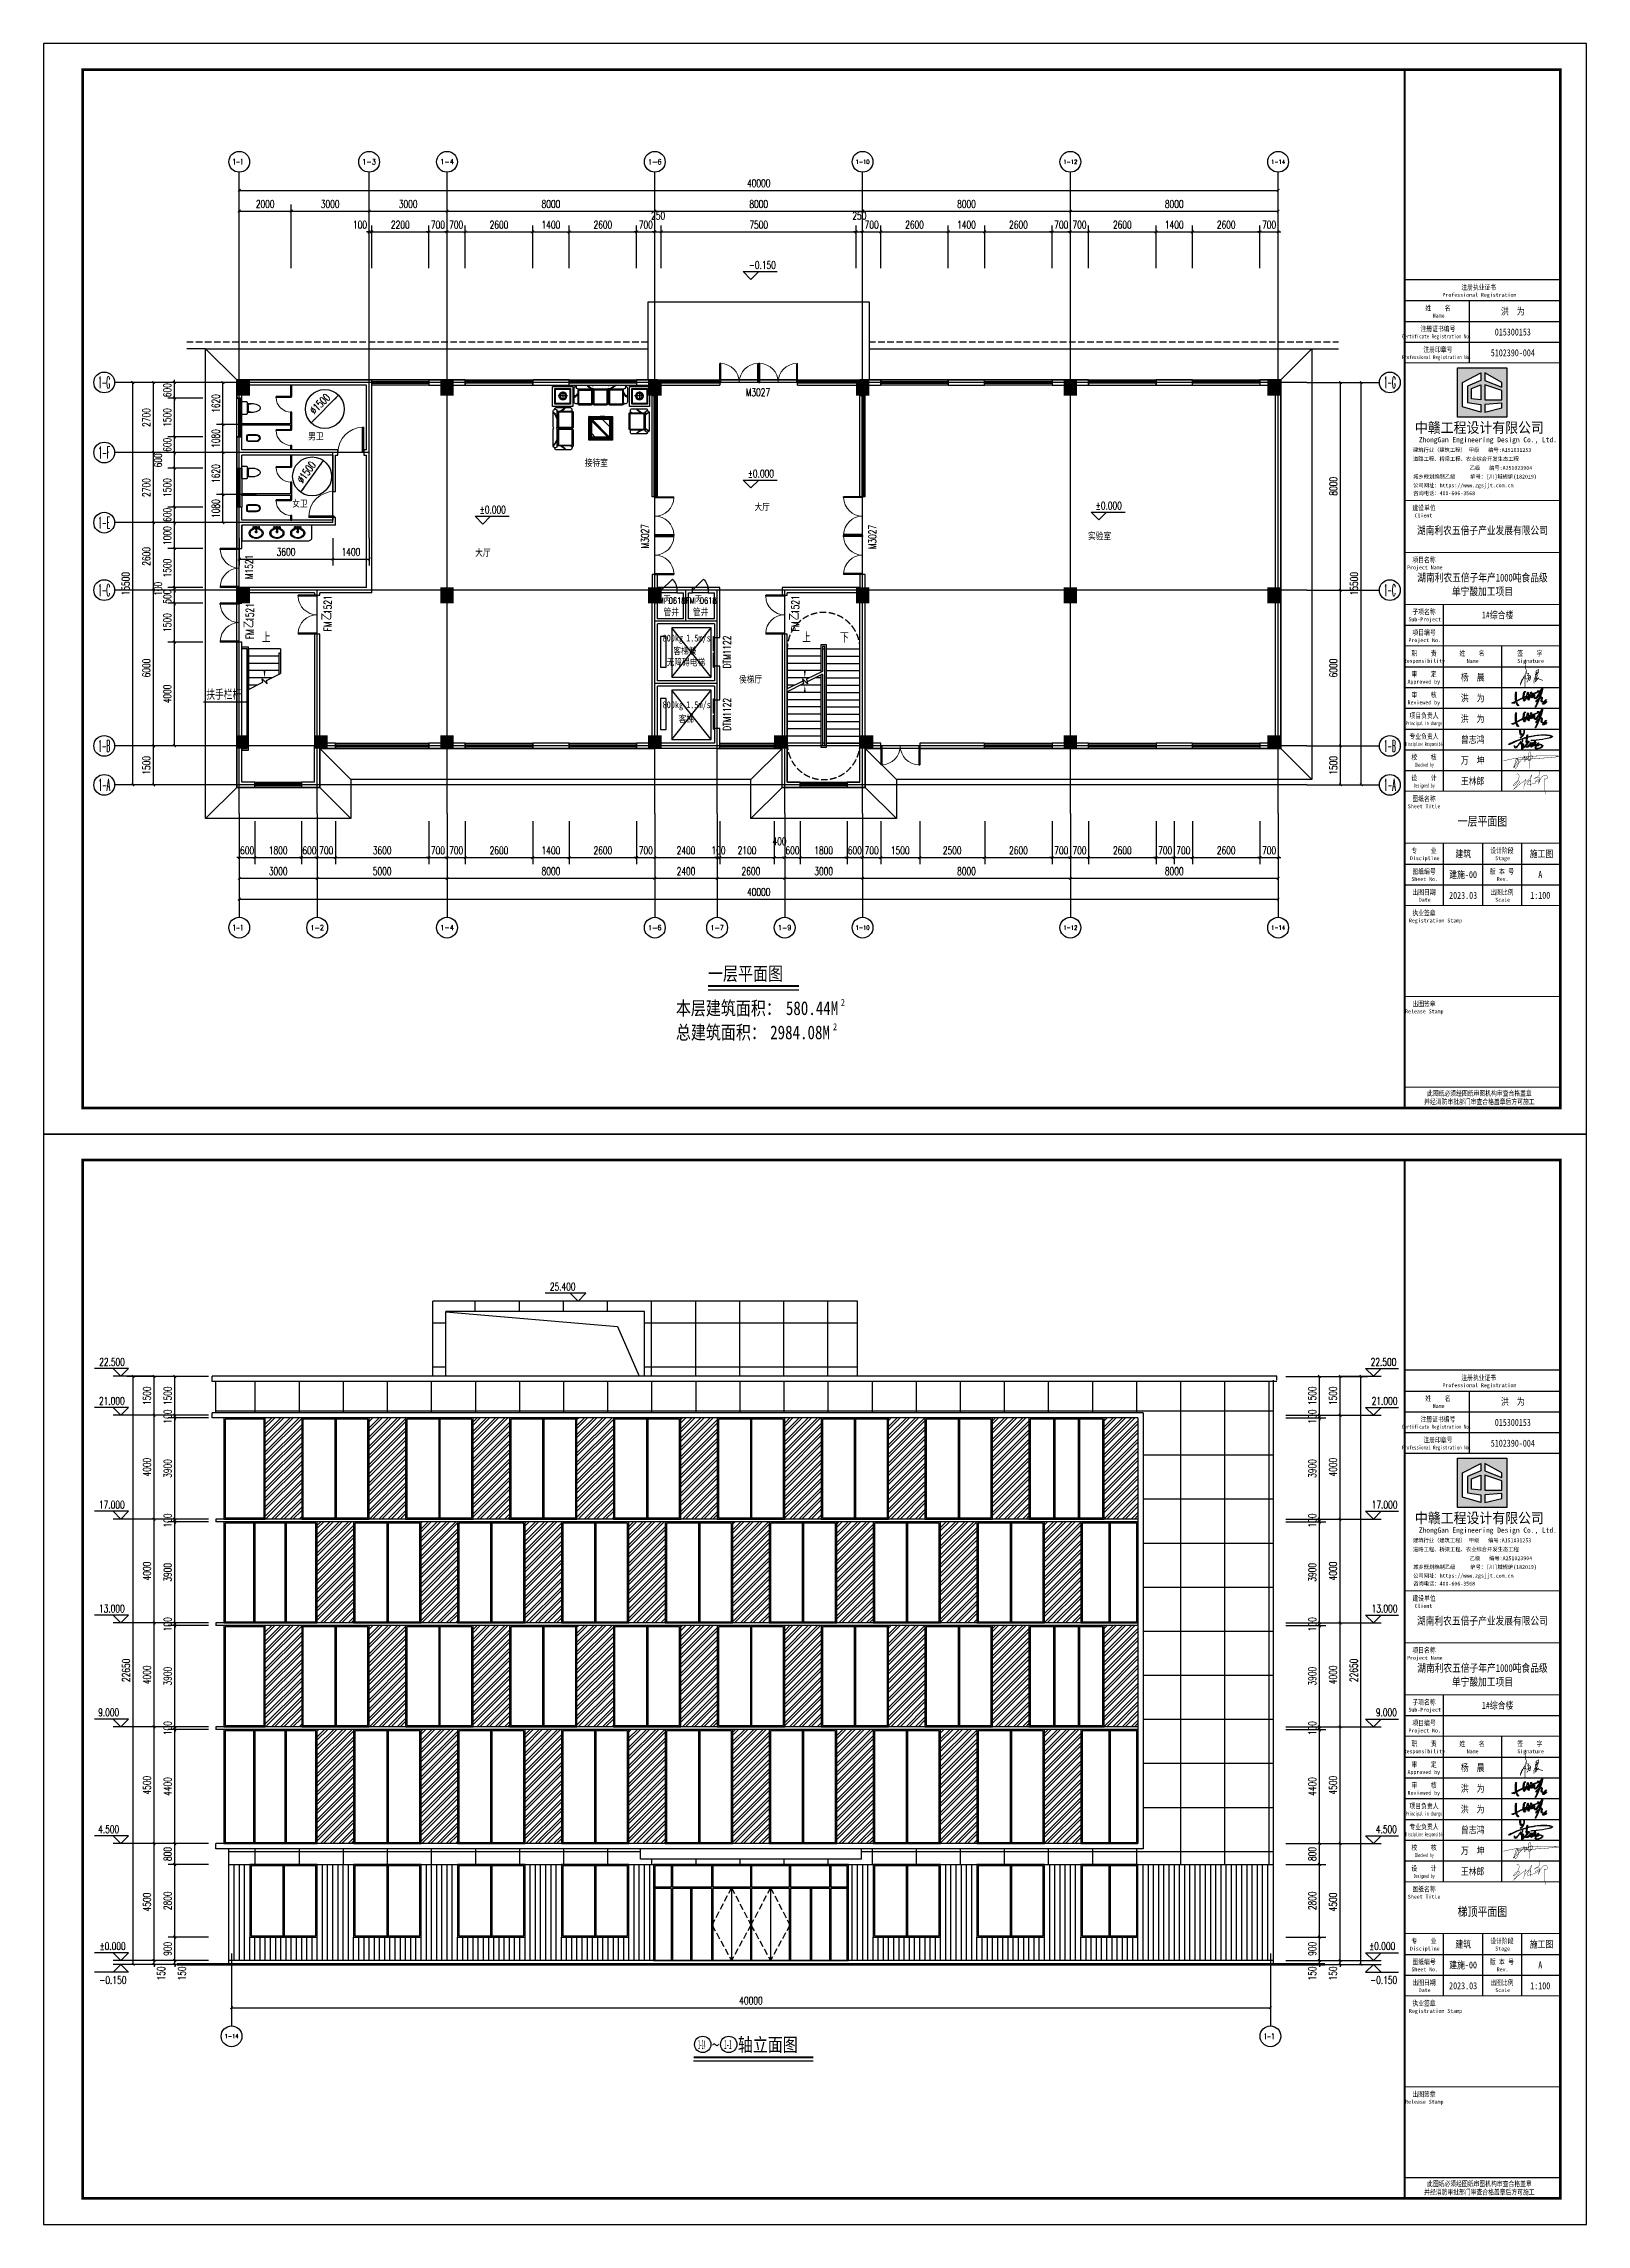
# Model space of a CAD drawing. Extents: x -6243262 to 3079315, y -2914302 to 172723.
# Drawn here: x -2555583 to -2496183, y -775350 to -691350 of the extents above; entities that cross this region are included whole.
import ezdxf
from ezdxf.enums import TextEntityAlignment as Align

# ---------------------------------------------------------------- set-up
doc = ezdxf.new("R2010")
doc.units = 0
doc.header["$LTSCALE"] = 1000
doc.linetypes.add('DASH', pattern=[0.35, 0.25, -0.1])
for name, color, linetype in [('0-柱网', 2, 'Continuous'), ('A-ANNO-IDEN', 3, 'Continuous'), ('A-DOOR', 141, 'Continuous'), ('A-DOOR-IDEN', 7, 'Continuous'), ('A-ELEV-LINE', 127, 'Continuous'), ('A-FLOR-EVTR', 2, 'Continuous'), ('AXIS', 3, 'Continuous'), ('AXIS_TEXT', 7, 'Continuous'), ('DIM_ELEV', 3, 'Continuous'), ('DIM_LEAD', 3, 'Continuous'), ('DIM_SYMB', 3, 'Continuous'), ('DOOR_FIRE', 4, 'Continuous'), ('DOOR_FIRE_TEXT', 7, 'Continuous'), ('DOTE', 24, 'Continuous'), ('fur', 253, 'Continuous'), ('HANDRAIL', 3, 'Continuous'), ('J-ELEV-立面细部', 44, 'Continuous'), ('J-ELEV-立面门窗分格线', 155, 'Continuous'), ('P-图框', 7, 'Continuous'), ('PUB_DIM', 3, 'Continuous'), ('PUB_TEXT', 7, 'Continuous'), ('PUB_TITLE', 4, 'Continuous'), ('STAIR', 2, 'Continuous'), ('WALL', 9, 'Continuous'), ('WALL-PARAPET', 6, 'Continuous'), ('WINDOW', 4, 'Continuous'), ('WINDOW_TEXT', 7, 'Continuous'), ('中赣LOGO', 7, 'Continuous'), ('图框字', 3, 'Continuous'), ('曾志鸿签名', 154, 'Continuous'), ('洁具', 253, 'Continuous')]:
    doc.layers.add(name, color=color, linetype=linetype)
doc.styles.add('-宋体', font='', dxfattribs={"width": 0.8})
doc.styles.add('_TCH_AXIS', font='COMPLEX', dxfattribs={"bigfont": 'GBCBIG'})
doc.styles.add('_TCH_DIM', font='SIMPLEX', dxfattribs={"bigfont": 'GBCBIG'})
doc.styles.add('_TCH_DIM_T3', font='SIMPLEX', dxfattribs={"width": 0.705882, "bigfont": 'GBCBIG'})
doc.styles.add('_TCH_WINDOW', font='SIMPLEX', dxfattribs={"height": 3.5, "bigfont": 'GBCBIG'})
doc.styles.add('COMPLEX', font='COMPLEX')
doc.styles.add('STYLE-ARIAL', font='')
doc.styles.add('图签', font='', dxfattribs={"width": 0.66})
doc.styles.add('黑体', font='simhei.ttf')
doc.styles.get('-宋体').set_extended_font_data('SimSun')
doc.styles.get('STYLE-ARIAL').set_extended_font_data('NSimSun')
doc.styles.get('图签').set_extended_font_data('SimSun')
doc.dimstyles.new('_TCH_ARCH&&100', dxfattribs={"dimtxt": 297.5, "dimasz": 100, "dimexe": 250, "dimexo": 300, "dimgap": 126.25, "dimtad": 1, "dimdec": 0, "dimzin": 0, "dimdsep": 46, "dimtxsty": '_TCH_DIM_T3', "dimblk": 'ARCHTICK', "dimcen": 0.09, "dimclrt": 7, "dimazin": 2, "dimtfac": 1, "dimtdec": 0, "dimtix": 1, "dimtmove": 2, "dimatfit": 3, "dimfxl": 0, "dimtolj": 1, "dimtzin": 0, "dimarcsym": 0})
pattern_1 = [(90, (-2337847.6, -15129), (-200, 1e-14), [])]

msp = doc.modelspace()

# ---------------------------------------------------------------- texts
at = {"layer": 'A-ANNO-IDEN', "color": 7, "style": '-宋体', "width": 0.8}
for s, height, p in [('一层平面图', 528.69, (-2530002.1, -727434.6)), ('~', 528.7, (-2529855.6, -768696.2)), ('轴立面图', 528.69, (-2528853.1, -768696.2))]:
    msp.add_text(s, height=height, dxfattribs=at).set_placement(p)
at = {"layer": 'A-ANNO-IDEN', "color": 7, "style": '-宋体'}
for s, width, p, p2 in [('1-14', 0.279687, (-2530383.8, -768594.4), (-2530098.7, -768594.4)), ('1-1', 0.372917, (-2529381.3, -768594.4), (-2529096.2, -768594.4))]:
    msp.add_text(s, height=356.38, dxfattribs=dict(at, width=width)).set_placement(p, p2, align=Align.FIT)
at = {"layer": 'DIM_ELEV', "color": 7, "style": '_TCH_DIM', "width": 0.705882}
for s, p in [('-0.150', (-2528431.2, -700027.9)), ('%%P0.000', (-2528471.2, -708060.5)), ('%%P0.000', (-2538793.5, -709450.4)), ('%%P0.000', (-2515075.4, -709294.4)), ('25.400', (-2536090.6, -739379.8)), ('22.500', (-2553443.4, -742279.8)), ('22.500', (-2504488.3, -742279.8)), ('21.000', (-2553451.4, -743779.8)), ('21.000', (-2504448.3, -743779.8)), ('17.000', (-2553451.4, -747779.8)), ('17.000', (-2504448.3, -747779.8)), ('13.000', (-2553451.4, -751779.8)), ('13.000', (-2504448.3, -751779.8)), ('9.000', (-2553483.4, -755779.8)), ('9.000', (-2504288.3, -755779.8)), ('4.500', (-2553483.4, -760279.8)), ('4.500', (-2504288.3, -760279.8)), ('%%P0.000', (-2553431.4, -764779.8)), ('%%P0.000', (-2504548.3, -764779.8)), ('-0.150', (-2553439.4, -766089.8)), ('-0.150', (-2504508.3, -766089.8))]:
    msp.add_text(s, height=297.5, dxfattribs=at).set_placement(p)
at = {"layer": 'DIM_LEAD', "color": 7, "style": '_TCH_DIM'}
msp.add_text('扶手栏杆', height=337.59, dxfattribs=at).set_placement((-2549321.3, -716616.6))
at = {"layer": 'DIM_SYMB', "color": 7, "style": '_TCH_DIM'}
for s, p in [('上', (-2547182.1, -714416.6)), ('上', (-2526379.6, -714416.6)), ('下', (-2524920.3, -714416.6))]:
    msp.add_text(s, height=337.6, dxfattribs=at).set_placement(p)
at = {"layer": 'DOOR_FIRE_TEXT', "style": '_TCH_WINDOW', "width": 0.705882}
for s, p in [('1521', (-2547495.5, -713623.7)), ('1521', (-2544495.5, -713323.7)), ('1521', (-2526495.5, -713323.7)), ('FM', (-2547495.5, -714289.4)), ('FM', (-2544495.5, -713989.4)), ('FM', (-2526495.5, -713989.4))]:
    msp.add_text(s, height=297.5, rotation=90, dxfattribs=at).set_placement(p)
at = {"layer": 'DOOR_FIRE_TEXT', "style": '_TCH_WINDOW'}
for p in [(-2547495.5, -713869.4), (-2544495.5, -713569.4), (-2526495.5, -713569.4)]:
    msp.add_text('乙', height=337.6, rotation=90, dxfattribs=at).set_placement(p)
at = {"layer": 'P-图框', "color": 6, "style": '图签', "width": 0.8}
for s, height, p in [('一层平面图', 350, (-2500184.3, -721301.8)), ('建施-00', 270, (-2500928, -723358.5)), ('梯顶平面图', 350, (-2500184.3, -763301.8)), ('建施-00', 270, (-2500928, -765358.5))]:
    msp.add_text(s, height=height, dxfattribs=at).set_placement(p, align=Align.MIDDLE_CENTER)
at = {"layer": 'PUB_DIM', "color": 7, "style": '_TCH_DIM', "width": 0.705882}
for rotation, p in [(44.952107, (-2545160, -705650.8)), (54.395976, (-2545607, -708310.8))]:
    msp.add_text('%%c1500', height=297.5, rotation=rotation, dxfattribs=at).set_placement(p)
at = {"layer": 'PUB_TEXT', "style": '-宋体', "width": 0.8}
for s, height, p in [('男卫', 264.35, (-2545396.6, -706604.1)), ('接待室', 264.35, (-2534744.4, -707625)), ('女卫', 264.35, (-2546011.6, -709197.6)), ('大厅', 264.35, (-2528213.4, -709329.2)), ('实验室', 264.35, (-2515372.1, -710445.1)), ('大厅', 264.35, (-2538965.4, -711089.9)), ('管井', 264.35, (-2531709.9, -713376.8)), ('管井', 264.35, (-2530580.9, -713376.8)), ('800kg', 264.35, (-2531752, -714379.3)), ('客梯兼', 264.35, (-2531337.3, -714873.2)), ('1.5m/s', 264.35, (-2530844.6, -714379.3)), ('无障碍电梯', 264.35, (-2531594.6, -715310.5)), ('侯梯厅', 264.35, (-2528808.3, -715969.9)), ('800kg', 264.35, (-2531752, -716947.3)), ('客梯', 264.35, (-2531135.2, -717493.4)), ('1.5m/s', 264.35, (-2530844.6, -716947.3)), ('本层建筑面积：', 528.69, (-2531238.6, -728767.4)), ('580.44M', 528.69, (-2527004.3, -728767.4)), ('2', 264.3, (-2524887.2, -728417.4)), ('总建筑面积：', 528.69, (-2531238.6, -729701.3)), ('2', 264.3, (-2525189.6, -729351.3)), ('2984.08M', 528.69, (-2527609.2, -729701.3))]:
    msp.add_text(s, height=height, dxfattribs=at).set_placement(p)
at = {"layer": 'WINDOW_TEXT', "style": '_TCH_WINDOW', "width": 0.705882}
for s, p in [('FM', (-2532046.7, -712921.5)), ('0618', (-2531514.1, -712921.5)), ('FM', (-2530846.7, -712921.5)), ('0618', (-2530314.1, -712921.5))]:
    msp.add_text(s, height=238, dxfattribs=at).set_placement(p)
at = {"layer": 'WINDOW_TEXT', "style": '_TCH_WINDOW'}
for p in [(-2531710.7, -712921.5), (-2530510.7, -712921.5)]:
    msp.add_text('丙', height=270.1, dxfattribs=at).set_placement(p)

# ---------------------------------------------------------------- blocks, each defined once
blk = doc.blocks.new('1#柱网')
at = {"layer": '0-柱网'}
for points in [[(494005, 93967), (494005, 93367), (494505, 93367), (494505, 93967)], [(501855, 93967), (501855, 93367), (502355, 93367), (502355, 93967)], [(509855, 93967), (509855, 93367), (510355, 93367), (510355, 93967)], [(517855, 93967), (517855, 93367), (518355, 93367), (518355, 93967)], [(525855, 93967), (525855, 93367), (526355, 93367), (526355, 93967)], [(533705, 93967), (533705, 93367), (534205, 93367), (534205, 93967)], [(494005, 85967), (494005, 85367), (494505, 85367), (494505, 85967)], [(501855, 85967), (501855, 85367), (502355, 85367), (502355, 85967)], [(509855, 85967), (509855, 85367), (510355, 85367), (510355, 85967)], [(517855, 85967), (517855, 85367), (518355, 85367), (518355, 85967)], [(525855, 85967), (525855, 85367), (526355, 85367), (526355, 85967)], [(533705, 85967), (533705, 85367), (534205, 85367), (534205, 85967)], [(494005, 80267), (494005, 79767), (494405, 79767), (494405, 80267)], [(497005, 80267), (497005, 79767), (497505, 79767), (497505, 80267)], [(501855, 80267), (501855, 79767), (502355, 79767), (502355, 80267)], [(509855, 80267), (509855, 79767), (510355, 79767), (510355, 80267)], [(514705, 80267), (514705, 79767), (515205, 79767), (515205, 80267)], [(518005, 80267), (518005, 79767), (518505, 79767), (518505, 80267)], [(525855, 80267), (525855, 79767), (526355, 79767), (526355, 80267)], [(533705, 80267), (533705, 79767), (534205, 79767), (534205, 80267)]]:
    blk.add_hatch(color=0, dxfattribs=at).paths.add_polyline_path(points)
at = {"layer": '0-柱网', "color": 0, "const_width": 20}
for points in [[(494005, 93967), (494005, 93367), (494505, 93367), (494505, 93967), (494005, 93967)], [(501855, 93967), (501855, 93367), (502355, 93367), (502355, 93967), (501855, 93967)], [(509855, 93967), (509855, 93367), (510355, 93367), (510355, 93967), (509855, 93967)], [(517855, 93967), (517855, 93367), (518355, 93367), (518355, 93967), (517855, 93967)], [(525855, 93967), (525855, 93367), (526355, 93367), (526355, 93967), (525855, 93967)], [(533705, 93967), (533705, 93367), (534205, 93367), (534205, 93967), (533705, 93967)], [(494005, 85967), (494005, 85367), (494505, 85367), (494505, 85967), (494005, 85967)], [(501855, 85967), (501855, 85367), (502355, 85367), (502355, 85967), (501855, 85967)], [(509855, 85967), (509855, 85367), (510355, 85367), (510355, 85967), (509855, 85967)], [(517855, 85967), (517855, 85367), (518355, 85367), (518355, 85967), (517855, 85967)], [(525855, 85967), (525855, 85367), (526355, 85367), (526355, 85967), (525855, 85967)], [(533705, 85967), (533705, 85367), (534205, 85367), (534205, 85967), (533705, 85967)], [(494005, 80267), (494005, 79767), (494405, 79767), (494405, 80267), (494005, 80267)], [(497005, 80267), (497005, 79767), (497505, 79767), (497505, 80267), (497005, 80267)], [(501855, 80267), (501855, 79767), (502355, 79767), (502355, 80267), (501855, 80267)], [(509855, 80267), (509855, 79767), (510355, 79767), (510355, 80267), (509855, 80267)], [(514705, 80267), (514705, 79767), (515205, 79767), (515205, 80267), (514705, 80267)], [(518005, 80267), (518005, 79767), (518505, 79767), (518505, 80267), (518005, 80267)], [(525855, 80267), (525855, 79767), (526355, 79767), (526355, 80267), (525855, 80267)], [(533705, 80267), (533705, 79767), (534205, 79767), (534205, 80267), (533705, 80267)]]:
    blk.add_lwpolyline(points, dxfattribs=at)
blk = doc.blocks.new('A$C00294823')
at = {"linetype": 'Continuous'}
h = blk.add_hatch(color=256, dxfattribs=at)
h.dxf.hatch_style = 1
h.paths.add_polyline_path([(219, 124), (206, 124), (206, 119), (151, 100), (150, 115), (146, 117), (140, 98), (129, 92), (125, 93), (125, 112), (122, 115), (120, 112), (114, 87), (91, 75), (93, 110), (98, 116), (103, 117), (107, 120), (97, 120), (94, 118), (88, 106), (86, 73), (35, 47), (32, 51), (33, 110), (35, 113), (31, 117), (29, 114), (28, 99), (27, 55), (29, 44), (19, 39), (2, 34), (0, 32), (1, 29), (17, 27), (18, 29), (12, 32), (30, 39), (39, 16), (43, 11), (49, 9), (51, 12), (48, 20), (40, 24), (35, 40), (38, 44), (87, 68), (88, 55), (91, 48), (95, 46), (97, 47), (105, 56), (114, 77), (118, 83), (121, 82), (122, 78), (122, 64), (124, 55), (128, 53), (133, 61), (141, 84), (142, 92), (145, 93), (147, 90), (149, 72), (152, 70), (156, 74), (162, 85), (166, 97), (169, 91), (169, 77), (172, 69), (178, 64), (186, 65), (195, 74), (214, 102), (220, 116), (225, 119), (226, 115), (223, 104), (211, 73), (191, 54), (183, 40), (184, 40), (203, 60), (204, 56), (191, 24), (179, 0), (182, 0), (192, 18), (212, 66), (218, 72), (224, 74), (228, 69), (224, 48), (230, 40), (242, 35), (235, 24), (237, 22), (246, 23), (259, 29), (267, 38), (267, 41), (265, 42), (254, 42), (267, 58), (261, 55), (247, 41), (238, 41), (229, 47), (229, 56), (232, 66), (232, 72), (225, 79), (218, 79), (228, 105), (236, 138), (235, 145), (233, 145)])
h.paths.add_polyline_path([(91, 63), (92, 70), (110, 79), (109, 72), (102, 59), (94, 51)], flags=16)
h.paths.add_polyline_path([(126, 68), (125, 86), (138, 90), (134, 74), (128, 62)], flags=16)
h.paths.add_polyline_path([(152, 82), (151, 96), (164, 99), (154, 80)], flags=16)
h.paths.add_polyline_path([(174, 76), (173, 95), (171, 102), (204, 114), (217, 116), (208, 99), (192, 77), (184, 69), (178, 69)], flags=16)
h.paths.add_polyline_path([(227, 125), (227, 128), (228, 126)], flags=16)
h.paths.add_polyline_path([(228, 127), (228, 129), (229, 128)], flags=16)
h.paths.add_polyline_path([(243, 28), (245, 32), (249, 36), (260, 36), (249, 28)], flags=16)
for points in [[(233, 145), (235, 145), (236, 138), (228, 105), (218, 79), (225, 79), (232, 72), (232, 66), (229, 56), (229, 47), (238, 41), (247, 41), (261, 55), (267, 58), (254, 42), (265, 42), (267, 41), (267, 38), (259, 29), (246, 23), (237, 22), (235, 24), (242, 35), (230, 40), (224, 48), (228, 69), (224, 74), (218, 72), (212, 66), (192, 18), (182, 0), (179, 0), (191, 24), (204, 56), (203, 60), (186, 42), (185, 39), (183, 40), (191, 54), (211, 73), (223, 104), (226, 115), (225, 119), (220, 116), (214, 102), (195, 74), (186, 65), (178, 64), (172, 69), (169, 77), (169, 91), (167, 95), (165, 94), (162, 85), (156, 74), (152, 70), (149, 72), (147, 90), (145, 93), (142, 92), (141, 84), (133, 61), (128, 53), (124, 55), (122, 64), (122, 78), (121, 82), (118, 83), (114, 77), (105, 56), (97, 47), (95, 46), (91, 48), (88, 55), (87, 65), (84, 67), (38, 44), (35, 40), (40, 24), (48, 20), (51, 12), (49, 9), (43, 11), (39, 16), (30, 39), (15, 33), (14, 31), (18, 29), (17, 27), (1, 29), (0, 32), (2, 34), (19, 39), (29, 44), (27, 55), (28, 99), (29, 114), (31, 117), (35, 113), (33, 110), (32, 51), (35, 47), (86, 73), (88, 106), (94, 118), (97, 120), (107, 120), (103, 117), (98, 116), (93, 110), (91, 77), (93, 76), (114, 87), (120, 112), (122, 115), (125, 112), (125, 93), (129, 92), (140, 98), (146, 117), (150, 115), (151, 103), (153, 101), (206, 119), (206, 122), (197, 123), (193, 125), (219, 124), (233, 145)], [(110, 77), (109, 78), (92, 70), (91, 63), (93, 54), (95, 52), (102, 59), (109, 72), (110, 77)], [(138, 89), (137, 90), (128, 87), (125, 83), (126, 68), (128, 62), (134, 74), (138, 89)], [(163, 98), (162, 99), (154, 97), (151, 93), (152, 82), (154, 80), (163, 98)], [(216, 115), (215, 116), (204, 114), (171, 102), (173, 95), (174, 76), (178, 69), (184, 69), (192, 77), (208, 99), (216, 115)], [(228, 126), (227, 128), (227, 125), (228, 126)], [(229, 128), (228, 129), (228, 127), (229, 128)], [(259, 35), (258, 36), (249, 36), (245, 32), (243, 28), (249, 28), (259, 35)]]:
    blk.add_lwpolyline(points, dxfattribs=at)
blk = doc.blocks.new('A$C80fbf071')
at = {"lineweight": 53, "const_width": 12.8}
for points in [[(-532, 240), (-518, 265), (-494, 268), (-474, 255), (-455, 230), (-450, 207), (-446, 162), (-452, 122), (-476, 56), (-516, -33), (-562, -108), (-597, -152), (-637, -180), (-662, -186), (-672, -176), (-662, -154), (-609, -85), (-555, -41), (-505, -10), (-467, 2), (-435, -17), (-435, -45), (-461, -87), (-536, -184), (-633, -300), (-652, -323), (-588, -275), (-429, -132), (-306, -41), (-226, 6), (-170, 22), (-185, 39), (-204, 67), (-230, -100), (-256, -196), (-247, -147), (-181, -69), (-95, 24), (-6, 119), (37, 179), (46, 215), (28, 229), (9, 181), (4, 98), (-4, -98), (1, -179), (5, -198), (-10, -132), (-91, -155), (-131, -148), (-132, -135), (-89, -39), (-56, 9), (-32, 24), (-6, 16), (-3, -134), (43, -119), (141, -91), (190, -82)], [(333, 369), (346, 318), (336, 235), (305, 184), (260, 152), (189, 103), (152, 80), (168, 115), (218, 140), (279, 146), (328, 127), (357, 103), (353, 67), (319, 13), (245, -32), (192, -50), (173, -38), (189, -10), (255, 39), (300, 58), (340, 50), (348, 24), (344, -11), (305, -98), (295, -111), (318, -27), (386, 91), (445, 166), (492, 203), (541, 221), (615, 207), (652, 157), (657, 123), (642, 98), (616, 81), (561, 68), (520, 75), (516, 75), (530, -31), (537, -229), (551, -407), (565, -468), (581, -521)]]:
    blk.add_lwpolyline(points, dxfattribs=at)
blk = doc.blocks.new('A$Ca6e7ed98')
at = {"layer": '图框字', "color": 0, "const_width": 15}
for points in [[(-901, -54), (-741, -17), (-568, 19), (-441, 40), (-356, 54), (-166, 80), (38, 108), (274, 128), (477, 141), (643, 146), (840, 144), (1015, 139), (1259, 133), (1270, 127), (1270, 121), (1255, 109), (732, 63), (633, 55), (87, 16), (-155, -2)], [(-219, -5), (-310, -3), (-354, 17), (-354, 17), (-311, -38), (-305, -117), (-342, -228), (-400, -331), (-414, -342), (-427, -340), (-445, -325), (-453, -306), (-457, -287), (-458, -260), (-457, -234), (-455, -202), (-451, -177), (-446, -145), (-438, -106), (-429, -74), (-420, -43), (-406, -4), (-395, 22), (-384, 41), (-378, 50), (-371, 52), (-362, 48), (-353, 35), (-355, -14), (-366, -53), (-378, -87), (-398, -130), (-426, -172), (-460, -226), (-480, -257), (-495, -278), (-505, -291), (-517, -307), (-517, -313), (-512, -313), (-448, -258), (-408, -223), (-379, -196), (-336, -161), (-293, -116), (-268, -87), (-245, -63), (-245, -63), (-212, -28), (-187, 1), (-170, 24), (-155, 38), (-132, 48), (-110, 54), (-79, 67), (-53, 81), (-60, 97), (-78, 104), (-94, 116), (-104, 131), (-101, 118), (-98, 102), (-95, 72), (-96, 26), (-96, -7), (-91, -46), (-87, -65), (-78, -76), (-67, -76), (-56, -59), (-47, -36), (-38, -2), (-16, 89), (-10, 112), (-7, 114), (-5, 112), (-4, 74), (-1, 34), (0, 0), (2, -6), (7, -9), (12, -7), (21, 27), (53, 62), (80, 91), (102, 113), (135, 135), (178, 151), (203, 154), (222, 147), (236, 131), (241, 110), (231, 79), (214, 50), (184, 9), (164, -12), (145, -29), (145, -29), (127, -42), (103, -51), (81, -49), (68, -40), (59, -22), (53, 32), (58, 100), (58, 100), (66, 150), (76, 202), (88, 252), (93, 267), (99, 283), (112, 299), (121, 301), (130, 296), (133, 278), (136, 240), (133, 87), (132, 38), (128, -66), (124, -166), (121, -260), (121, -308), (121, -308), (121, -308), (123, -336)], [(-219, -5), (-155, -2)]]:
    blk.add_lwpolyline(points, dxfattribs=at)
blk = doc.blocks.new('A$C9ec033b9')
at = {"const_width": 0.3}
for points in [[(-2.5, 0.1), (-2.1, 0.4), (-1.6, 1.4), (-1.8, 2.7), (-2, 3.1), (-2, 4), (-2.1, 2.1), (-2.3, 0.2), (-2.4, -5.6), (-2.3, -1.2), (-2.9, -1.2), (-3.7, -1.8), (-4.6, -4), (-4.6, -4.5), (-4.2, -3.7), (-3.8, -2.7), (-3.4, -1.9), (-2.9, -0.6), (-2.3, -0.2), (-2.3, -1.2), (-1.9, -1.4), (-1.6, -1.8)], [(-1.3, 0.8), (-0.6, 0.9), (-1.1, -0.1), (0, 0), (0.3, -0.3), (0.3, -1.3), (-0.1, -2.4), (-0.4, -2.1)], [(3, 1.4), (3.5, 1.6), (3.5, 1.4), (3.3, 1.1), (3, 0.7), (3.4, 1), (3.6, 1.1), (3.4, 0.8), (3.6, 0.8), (3, 0.3), (2.6, -0.1), (3.1, 0.4), (3.2, 0.5), (3, 0.2), (2.5, -0.9), (1.9, -2.3), (1.9, -3.6), (2.1, -3.6)], [(2.4, 1), (2.6, 0.5)], [(2.5, -1.5), (2.6, -1.3), (3.1, -0.8), (3.5, -0.2), (3.2, -1), (2.7, -1.8), (2.5, -2.7), (2.7, -3), (3.2, -2.3), (3.5, -1.7), (3.9, -1.1), (4.1, -1.2), (3.9, -1.6), (3.4, -1.9), (3.1, -1.9), (3.1, -1.6), (3.4, -1.6), (4, -1.6), (6.2, -2.4)], [(2.9, 1.2), (2.8, 1.9), (3.5, 2.5), (4.1, 2.8), (4.1, 2.3), (4.1, 1.6), (3.9, 1.2)], [(0.1, -0.4), (0.1, -0.7), (-0.6, -1.8), (-1.5, -3.3)], [(-0.5, -0.3), (-0.7, -0.9), (-1, -1.4), (-1, -1.6), (-0.6, -1.2)]]:
    blk.add_lwpolyline(points, dxfattribs=at)
blk = doc.blocks.new('中赣设计')
at = {"layer": '中赣LOGO'}
h = blk.add_hatch(color=256, dxfattribs=at)
h.dxf.hatch_style = 1
h.paths.add_polyline_path([(355563.01, 340.95), (355563.01, 319.81), (355584.16, 319.81), (355584.16, 340.95)])
h.paths.add_polyline_path([(355581.97, 334.69), (355581.97, 332.68), (355574.81, 335.58), (355574.81, 338.73)], flags=16)
h.paths.add_polyline_path([(355581.97, 331.28), (355581.97, 327.26), (355574.81, 327.26), (355574.81, 333.64)], flags=16)
h.paths.add_polyline_path([(355573.04, 335.58), (355567.39, 333.12), (355567.39, 326.13), (355573.08, 325.21), (355573.08, 321.94), (355565.12, 324.21), (355565.12, 334.7), (355573.04, 338.73)], flags=16)
h.paths.add_polyline_path([(355573.08, 333.64), (355573.08, 327.26), (355569.1, 327.7), (355569.1, 332.14)], flags=16)
h.paths.add_polyline_path([(355581.97, 325.85), (355581.97, 323.77), (355574.81, 321.94), (355574.81, 325.21)], flags=16)
blk.add_lwpolyline([(355563.01, 340.95), (355584.16, 340.95), (355584.16, 319.81), (355563.01, 319.81)], close=True, dxfattribs=at)
for points in [[(355573.04, 338.73), (355573.04, 335.58), (355567.39, 333.12), (355567.39, 326.13), (355573.08, 325.21), (355573.08, 321.94), (355565.12, 324.21), (355565.12, 334.7), (355573.04, 338.73)], [(355574.81, 338.73), (355574.81, 335.58), (355581.97, 332.68), (355581.97, 334.69), (355574.81, 338.73)], [(355573.08, 333.64), (355573.08, 327.26), (355569.1, 327.7), (355569.1, 332.14), (355573.08, 333.64)], [(355574.81, 333.64), (355574.81, 327.26), (355581.97, 327.26), (355581.97, 331.28), (355574.81, 333.64)], [(355574.81, 325.21), (355574.81, 321.94), (355581.97, 323.77), (355581.97, 325.85), (355574.81, 325.21)]]:
    blk.add_lwpolyline(points, dxfattribs=at)
blk = doc.blocks.new('A$C0910a4f4')
at = {"layer": '曾志鸿签名'}
h = blk.add_hatch(color=7, dxfattribs=at)
h.paths.add_polyline_path([(376, 80), (328, 72), (275, 63), (219, 54), (156, 40), (103, 25), (85, 23), (91, 75), (92, 103), (89, 112), (81, 114), (75, 114), (72, 110), (61, 76), (57, 64), (63, 65), (70, 80), (70, 61), (65, 35), (61, 18), (0, 0), (-54, -19), (-128, -43), (-210, -70), (-324, -113), (-417, -153), (-504, -193), (-534, -208), (-550, -215), (-538, -199), (-561, -211), (-582, -219), (-597, -232), (-612, -243), (-624, -252), (-625, -260), (-616, -269), (-606, -269), (-599, -267), (-580, -257), (-533, -234), (-459, -197), (-380, -158), (-303, -126), (-195, -88), (-124, -60), (-64, -41), (-34, -32), (18, -16), (60, -6), (55, -38), (48, -85), (44, -135), (42, -160), (41, -174), (51, -187), (56, -191), (70, -192), (86, -192), (96, -189), (74, -217), (43, -257), (22, -286), (-10, -330), (-24, -344), (-27, -350), (-31, -359), (-34, -361), (-37, -366), (-38, -372), (-41, -377), (-40, -380), (-38, -381), (-32, -381), (-29, -380), (-27, -376), (-25, -371), (-19, -367), (-16, -365), (-11, -358), (-6, -353), (-2, -349), (6, -351), (14, -353), (25, -355), (38, -359), (51, -364), (79, -369), (90, -369), (104, -370), (108, -368), (112, -362), (116, -354), (121, -343), (126, -327), (137, -307), (141, -303), (146, -305), (151, -309), (155, -315), (164, -323), (169, -329), (174, -333), (177, -335), (183, -335), (186, -330), (193, -322), (207, -311), (214, -306), (218, -300), (225, -285), (228, -275), (225, -268), (221, -268), (213, -273), (210, -278), (207, -286), (206, -291), (202, -297), (194, -301), (189, -294), (188, -288), (190, -278), (192, -267), (195, -258), (200, -247), (205, -235), (207, -230), (210, -222), (214, -217), (217, -212), (224, -208), (231, -205), (236, -204), (246, -210), (249, -213), (254, -218), (257, -222), (257, -226), (259, -242), (248, -255), (243, -278), (235, -293), (235, -301), (237, -334), (237, -344), (228, -339), (227, -345), (232, -357), (236, -362), (242, -362), (245, -354), (267, -315), (271, -303), (277, -287), (281, -270), (298, -236), (297, -257), (294, -274), (291, -293), (288, -308), (289, -316), (293, -324), (300, -326), (303, -326), (307, -320), (323, -284), (331, -254), (346, -214), (351, -201), (354, -191), (355, -188), (358, -181), (360, -179), (359, -185), (357, -189), (358, -193), (357, -196), (360, -199), (362, -202), (367, -205), (372, -205), (377, -204), (380, -202), (383, -197), (387, -195), (388, -198), (386, -202), (385, -205), (381, -212), (380, -217), (376, -220), (370, -222), (369, -226), (367, -233), (365, -236), (362, -239), (360, -245), (359, -251), (361, -256), (363, -260), (360, -271), (356, -280), (352, -288), (348, -296), (343, -303), (342, -310), (345, -315), (349, -318), (352, -320), (361, -319), (365, -317), (367, -314), (387, -303), (400, -297), (413, -292), (433, -286), (446, -283), (450, -283), (441, -293), (436, -301), (423, -317), (411, -334), (406, -342), (394, -373), (390, -396), (390, -406), (396, -418), (406, -425), (419, -430), (433, -434), (443, -435), (470, -433), (512, -423), (554, -412), (586, -401), (616, -388), (642, -376), (660, -356), (663, -347), (673, -329), (677, -315), (678, -310), (678, -306), (675, -300), (658, -284), (631, -269), (597, -259), (575, -256), (546, -252), (520, -255), (502, -258), (501, -252), (506, -234), (509, -210), (509, -202), (503, -199), (500, -205), (499, -213), (494, -216), (492, -217), (489, -220), (479, -242), (471, -260), (462, -260), (452, -263), (445, -264), (438, -266), (415, -270), (398, -276), (388, -279), (382, -281), (380, -279), (382, -274), (386, -266), (392, -249), (396, -234), (404, -217), (410, -201), (412, -191), (411, -185), (405, -179), (402, -177), (397, -176), (388, -177), (385, -177), (386, -173), (391, -156), (392, -147), (392, -142), (392, -134), (390, -132), (388, -130), (385, -128), (381, -127), (378, -127), (371, -133), (355, -158), (344, -178), (339, -187), (334, -193), (334, -190), (334, -187), (332, -185), (328, -182), (326, -181), (321, -180), (318, -181), (315, -183), (300, -201), (287, -220), (270, -253), (259, -284), (252, -306), (248, -308), (247, -305), (247, -301), (251, -288), (253, -276), (259, -260), (265, -251), (271, -234), (270, -219), (261, -208), (251, -199), (238, -193), (224, -195), (208, -202), (199, -209), (189, -231), (176, -287), (174, -301), (168, -305), (162, -302), (153, -289), (152, -284), (151, -277), (147, -274), (140, -275), (133, -278), (117, -298), (96, -329), (90, -345), (89, -352), (85, -356), (78, -355), (65, -347), (52, -339), (40, -332), (25, -332), (11, -334), (20, -320), (39, -287), (74, -248), (104, -217), (141, -187), (161, -167), (172, -151), (169, -147), (162, -144), (157, -144), (151, -147), (146, -147), (152, -141), (153, -135), (151, -130), (137, -132), (120, -135), (102, -135), (86, -134), (75, -128), (68, -118), (83, 6), (95, 9), (212, 36), (303, 52), (399, 67), (522, 81), (615, 90), (706, 91), (816, 89), (922, 78), (1008, 60), (1018, 55), (1024, 47), (1017, 38), (927, -3), (854, -21), (785, -35), (674, -54), (556, -73), (459, -87), (339, -100), (235, -104), (215, -106), (229, -112), (267, -111), (297, -109), (353, -108), (424, -100), (544, -85), (666, -67), (785, -45), (850, -32), (909, -20), (951, -11), (981, -3), (1013, 7), (1043, 27), (1053, 38), (1049, 51), (1041, 63), (1018, 73), (938, 95), (839, 104), (694, 111), (608, 107), (458, 94)])
h.paths.add_polyline_path([(547, -273), (554, -273), (586, -276), (597, -278), (622, -284), (637, -291), (645, -299), (650, -308), (652, -318), (644, -326), (633, -346), (614, -365), (595, -376), (562, -390), (475, -411), (430, -415), (416, -412), (412, -406), (411, -397), (411, -381), (412, -366), (414, -359), (423, -339), (432, -327), (435, -317), (448, -303), (457, -309), (466, -309), (472, -308), (478, -306), (486, -301), (491, -294), (501, -287), (507, -285), (506, -289), (499, -296), (489, -305), (481, -314), (479, -319), (484, -321), (492, -316), (502, -313), (519, -300), (533, -286)], flags=16)
h.paths.add_polyline_path([(135, -144), (137, -149), (130, -154), (123, -157), (106, -163), (88, -169), (76, -171), (66, -167), (65, -162), (62, -155), (66, -137), (70, -140), (74, -142), (80, -145), (92, -145), (109, -145), (117, -144), (126, -144)], flags=16)
h = blk.add_hatch(color=7, dxfattribs=at)
h.paths.add_polyline_path([(-51, 212), (-54, 195), (-60, 174), (-66, 156), (-76, 126), (-98, 90), (-113, 71), (-132, 50), (-151, 31), (-170, 16), (-183, 9), (-193, 1), (-198, -4), (-198, -7), (-191, -7), (-168, 3), (-151, 13), (-136, 24), (-105, 51), (-79, 77), (-66, 100), (-52, 131), (-41, 156), (-34, 179), (-29, 204), (-25, 226), (-25, 246), (-26, 265), (-29, 287), (-36, 304), (-41, 311), (-45, 314), (-49, 314), (-55, 312), (-55, 309), (-58, 309), (-62, 310), (-63, 307), (-62, 303), (-62, 300), (-60, 296), (-57, 295), (-54, 297), (-53, 292), (-51, 269), (-48, 255), (-48, 239), (-49, 224)])
h.paths.add_polyline_path([(-205, 235), (-201, 206), (-196, 178), (-188, 148), (-187, 137), (-177, 114), (-173, 104), (-167, 98), (-157, 95), (-151, 95), (-145, 100), (-135, 117), (-128, 142), (-125, 154), (-131, 156), (-133, 152), (-137, 142), (-146, 132), (-150, 123), (-155, 118), (-159, 118), (-162, 129), (-168, 152), (-177, 187), (-180, 231), (-180, 250), (-182, 274), (-188, 296), (-193, 301), (-199, 300), (-205, 299), (-210, 294), (-208, 277), (-206, 253)])
h = blk.add_hatch(color=7, dxfattribs=at)
h.paths.add_polyline_path([(-142, -399), (-138, -409), (-138, -432), (-137, -437), (-134, -440), (-125, -437), (-124, -433), (-125, -427), (-115, -421), (-105, -428), (-94, -430), (-81, -428), (-76, -419), (-73, -410), (-64, -384), (-51, -310), (-54, -273), (-56, -253), (-63, -247), (-75, -243), (-84, -249), (-90, -257), (-99, -269), (-107, -281), (-112, -292), (-116, -307), (-121, -320), (-125, -328), (-128, -318), (-128, -303), (-126, -286), (-123, -278), (-123, -262), (-122, -244), (-122, -231), (-121, -220), (-119, -191), (-116, -178), (-114, -170), (-104, -137), (-92, -118), (-90, -109), (-92, -99), (-100, -94), (-104, -92), (-110, -94), (-113, -104), (-116, -130), (-122, -156), (-129, -172), (-138, -194), (-145, -211), (-158, -225), (-165, -220), (-165, -210), (-168, -197), (-168, -187), (-167, -171), (-167, -157), (-173, -157), (-179, -159), (-188, -172), (-196, -180), (-211, -195), (-229, -225), (-255, -269), (-268, -286), (-274, -287), (-284, -302), (-301, -324), (-310, -331), (-317, -337), (-328, -348), (-340, -356), (-352, -364), (-369, -362), (-384, -358), (-392, -347), (-398, -334), (-402, -323), (-406, -315), (-409, -311), (-417, -306), (-422, -306), (-426, -323), (-422, -347), (-413, -363), (-408, -372), (-400, -377), (-369, -387), (-354, -384), (-338, -377), (-313, -361), (-304, -352), (-265, -303), (-249, -276), (-230, -243), (-220, -226), (-203, -201), (-193, -185), (-185, -179), (-185, -197), (-186, -210), (-186, -226), (-179, -235), (-174, -242), (-167, -248), (-158, -244), (-148, -233), (-142, -220), (-138, -218), (-143, -279), (-146, -324), (-145, -349), (-144, -379)])
h.paths.add_polyline_path([(-124, -406), (-116, -396), (-114, -405), (-117, -413), (-123, -414)], flags=16)
h.paths.add_polyline_path([(-117, -389), (-120, -378), (-117, -362), (-106, -310), (-87, -285), (-90, -298), (-96, -318), (-103, -342), (-111, -373)], flags=16)
h.paths.add_polyline_path([(-96, -390), (-86, -396), (-81, -399), (-89, -419), (-96, -419), (-106, -411)], flags=16)
h.paths.add_polyline_path([(-91, -367), (-93, -359), (-93, -349), (-88, -340), (-77, -328), (-77, -333), (-78, -344), (-80, -351), (-83, -365), (-85, -370)], flags=16)
h.paths.add_polyline_path([(-87, -316), (-88, -307), (-84, -291), (-77, -271), (-73, -277), (-72, -295), (-78, -311)], flags=16)
at = {"layer": '曾志鸿签名', "color": 7}
for points in [[(-538, -199), (-550, -215), (-534, -208), (-504, -193), (-417, -153), (-324, -113), (-210, -70), (-128, -43), (-54, -19), (0, 0), (61, 18), (65, 35), (70, 61), (70, 80), (63, 65), (57, 64), (61, 76), (72, 110), (75, 114), (81, 114), (89, 112), (92, 103), (91, 75), (85, 23), (103, 25), (156, 40), (219, 54), (275, 63), (328, 72), (376, 80), (458, 94), (608, 107), (694, 111), (839, 104), (938, 95), (1018, 73), (1041, 63), (1049, 51), (1053, 38), (1043, 27), (1013, 7), (981, -3), (951, -11), (909, -20), (850, -32), (785, -45), (666, -67), (544, -85), (424, -100), (353, -108), (297, -109), (267, -111), (229, -112), (215, -106), (235, -104), (339, -100), (459, -87), (556, -73), (674, -54), (785, -35), (854, -21), (927, -3), (1017, 38), (1024, 47), (1018, 55), (1008, 60), (922, 78), (816, 89), (706, 91), (615, 90), (522, 81), (399, 67), (303, 52), (212, 36), (95, 9), (83, 6), (68, -118), (75, -128), (86, -134), (102, -135), (120, -135), (137, -132), (151, -130), (151, -130), (153, -135), (152, -141), (146, -147), (151, -147), (157, -144), (162, -144), (169, -147), (172, -151), (161, -167), (141, -187), (104, -217), (74, -248), (39, -287), (20, -320), (11, -334), (25, -332), (40, -332), (52, -339), (65, -347), (78, -355), (85, -356), (89, -352), (90, -345), (96, -329), (117, -298), (133, -278), (140, -275), (147, -274), (151, -277), (152, -284), (153, -289), (162, -302), (168, -305), (174, -301), (176, -287), (189, -231), (199, -209), (208, -202), (224, -195), (238, -193), (251, -199), (261, -208), (270, -219), (271, -234), (265, -251), (259, -260)], [(-188, 296), (-182, 274), (-180, 250), (-180, 231), (-177, 187), (-168, 152), (-162, 129), (-159, 118), (-155, 118), (-150, 123), (-146, 132), (-137, 142), (-133, 152), (-131, 156), (-125, 154), (-128, 142), (-135, 117), (-145, 100), (-151, 95), (-157, 95), (-167, 98), (-173, 104), (-177, 114), (-187, 137), (-188, 148), (-196, 178), (-201, 206), (-205, 235), (-206, 253), (-208, 277), (-210, 294), (-205, 299), (-199, 300), (-193, 301), (-188, 296), (-188, 296)], [(-57, 295), (-54, 297), (-53, 292), (-51, 269), (-48, 255), (-48, 239), (-49, 224), (-51, 212), (-54, 195), (-60, 174), (-66, 156), (-76, 126), (-98, 90), (-113, 71), (-132, 50), (-151, 31), (-170, 16), (-183, 9), (-193, 1), (-198, -4), (-198, -7), (-191, -7), (-168, 3), (-151, 13), (-136, 24), (-105, 51), (-79, 77), (-66, 100), (-52, 131), (-41, 156), (-34, 179), (-29, 204), (-25, 226), (-25, 246), (-26, 265), (-29, 287), (-36, 304), (-41, 311), (-45, 314), (-49, 314), (-55, 312), (-55, 309), (-58, 309), (-62, 310), (-63, 307), (-62, 303), (-62, 300), (-60, 296), (-57, 295)], [(675, -300), (678, -306), (678, -310), (677, -315), (673, -329), (663, -347), (660, -356), (642, -376), (616, -388), (586, -401), (554, -412), (512, -423), (470, -433), (443, -435), (433, -434), (419, -430), (406, -425), (396, -418), (390, -406), (390, -396), (394, -373), (406, -342), (411, -334), (423, -317), (436, -301), (441, -293), (450, -283), (446, -283), (433, -286), (413, -292), (400, -297), (387, -303), (367, -314), (365, -317), (361, -319), (352, -320), (349, -318), (345, -315), (342, -310), (343, -303), (348, -296), (352, -288), (356, -280), (360, -271), (363, -260), (361, -256), (359, -251), (360, -245), (362, -239), (365, -236), (367, -233), (369, -226), (370, -222), (376, -220), (380, -217), (381, -212), (385, -205), (386, -202), (388, -198), (387, -195), (385, -196), (383, -198), (380, -202), (377, -204), (372, -205), (367, -205), (365, -204), (362, -202), (360, -199), (357, -196), (358, -193), (357, -189), (359, -185), (360, -179), (358, -181), (355, -188), (354, -191), (351, -201), (346, -214), (331, -254), (323, -284), (307, -320), (303, -326), (300, -326), (293, -324), (289, -316), (288, -308), (291, -293), (294, -274), (297, -257), (298, -236), (281, -270), (277, -287), (271, -303), (267, -315), (245, -354), (242, -362), (236, -362), (232, -357), (227, -345), (228, -339), (237, -344), (237, -334), (235, -301), (235, -293), (243, -278), (248, -255), (259, -242), (257, -226), (257, -222), (254, -218), (254, -218), (249, -213), (246, -210), (236, -204), (231, -205), (224, -208), (217, -212), (214, -217), (210, -222), (207, -230), (205, -235), (200, -247), (195, -258), (192, -267), (190, -278), (188, -288), (189, -294), (194, -301), (202, -297), (206, -291), (207, -286), (210, -278), (213, -273), (213, -273), (221, -268), (225, -268), (228, -275), (225, -285), (218, -300), (214, -306), (207, -311), (193, -322), (186, -330), (183, -335), (183, -335), (177, -335), (174, -333), (169, -329), (164, -323), (155, -315), (151, -309), (146, -305), (141, -303), (137, -307), (126, -327), (121, -343), (116, -354), (112, -362), (108, -368), (104, -370), (90, -369), (79, -369), (51, -364), (38, -359), (25, -355), (14, -353), (6, -351), (0, -350), (-3, -350), (-6, -353), (-11, -358), (-16, -365), (-19, -367), (-25, -371), (-27, -376), (-29, -380), (-32, -381), (-38, -381), (-40, -380), (-41, -377), (-38, -372), (-37, -366), (-34, -361), (-31, -359), (-27, -350), (-24, -344), (-10, -330), (22, -286), (43, -257), (74, -217), (96, -189), (86, -192), (70, -192), (56, -191), (51, -187), (41, -174), (42, -160), (44, -135), (48, -85), (55, -38), (60, -6), (60, -6), (18, -16), (-34, -32), (-64, -41), (-124, -60), (-195, -88), (-303, -126), (-380, -158), (-459, -197), (-533, -234), (-580, -257), (-599, -267), (-606, -269), (-616, -269), (-625, -260), (-624, -252), (-612, -243), (-597, -232), (-582, -219), (-561, -211), (-538, -199)], [(-422, -306), (-426, -323), (-422, -347), (-413, -363), (-408, -372), (-400, -377), (-369, -387), (-354, -384), (-338, -377), (-313, -361), (-304, -352), (-265, -303), (-249, -276), (-230, -243), (-220, -226), (-203, -201), (-195, -188), (-191, -184), (-185, -179), (-185, -197), (-186, -210), (-186, -226), (-179, -235), (-174, -242), (-167, -248), (-158, -244), (-148, -233), (-142, -220), (-138, -218), (-143, -279), (-146, -324)], [(-146, -324), (-145, -349), (-144, -379), (-142, -399), (-138, -409), (-138, -409), (-138, -432), (-137, -437), (-134, -440), (-125, -437), (-124, -433), (-125, -427), (-119, -423), (-111, -424), (-105, -428), (-94, -430), (-81, -428), (-76, -419), (-73, -410), (-64, -384), (-51, -310), (-54, -273), (-56, -253), (-63, -247), (-75, -243), (-84, -249), (-90, -257), (-99, -269), (-107, -281), (-112, -292), (-116, -307), (-121, -320), (-125, -328), (-125, -328), (-128, -318), (-128, -303), (-126, -286), (-123, -278), (-123, -262), (-122, -244), (-122, -231), (-121, -220), (-119, -191), (-116, -178), (-114, -170), (-104, -137), (-92, -118), (-90, -109), (-92, -99), (-100, -94), (-104, -92), (-110, -94), (-113, -104), (-116, -130), (-122, -156), (-129, -172), (-138, -194), (-145, -211), (-158, -225), (-158, -225), (-165, -220), (-165, -210), (-168, -197), (-168, -187), (-167, -171), (-167, -162), (-167, -157), (-173, -157), (-179, -159), (-179, -159), (-188, -172), (-196, -180), (-211, -195), (-229, -225), (-255, -269), (-268, -286), (-274, -287), (-284, -302), (-301, -324), (-310, -331), (-317, -337), (-328, -348), (-340, -356), (-349, -362), (-357, -364), (-369, -362), (-384, -358), (-392, -347), (-396, -338), (-400, -329), (-402, -323), (-406, -315), (-409, -311), (-417, -306), (-422, -306)], [(-119, -399), (-124, -406), (-123, -411), (-122, -414), (-117, -413), (-114, -406), (-114, -403), (-115, -400), (-119, -399)], [(-106, -310), (-117, -362), (-120, -378), (-117, -389), (-111, -373), (-103, -342), (-96, -318), (-90, -298), (-87, -285), (-106, -310)], [(-96, -390), (-104, -406), (-105, -412), (-96, -419), (-89, -419), (-81, -399), (-86, -396), (-96, -390)], [(-93, -349), (-93, -359), (-91, -367), (-85, -370), (-83, -365), (-80, -351), (-78, -344), (-77, -333), (-77, -328), (-88, -340), (-93, -349)], [(-77, -271), (-84, -291), (-88, -307), (-87, -316), (-78, -311), (-72, -295), (-73, -277), (-77, -271)], [(66, -137), (62, -155), (65, -162), (66, -167), (76, -171), (88, -169), (106, -163), (123, -157), (130, -154), (137, -149), (135, -144), (126, -144), (117, -144), (109, -145), (92, -145), (80, -145), (74, -142), (70, -140), (66, -137)], [(259, -260), (253, -276), (251, -288), (247, -301), (247, -305), (248, -308), (252, -306), (259, -284), (270, -253), (287, -220), (300, -201), (315, -183), (318, -181), (321, -180), (326, -181), (328, -182), (332, -185), (334, -187), (334, -190), (334, -193), (339, -187), (344, -178), (355, -158), (371, -133), (378, -127), (381, -127), (385, -128), (388, -130), (390, -132), (392, -134), (392, -142), (392, -147), (391, -156), (386, -173), (385, -177), (388, -177), (397, -176), (402, -177), (405, -179), (411, -185), (412, -191), (410, -201), (404, -217), (396, -234), (392, -249), (386, -266), (382, -274), (380, -279), (382, -281), (388, -279), (398, -276), (415, -270), (438, -266), (445, -264), (452, -263), (462, -260), (468, -260), (471, -260), (479, -242), (489, -220), (492, -217), (494, -216), (499, -213), (500, -205), (503, -199), (509, -202), (509, -210), (506, -234), (501, -252), (502, -258), (520, -255), (546, -252), (575, -256), (597, -259), (631, -269), (658, -284), (675, -300)], [(448, -303), (435, -317), (432, -327), (423, -339), (414, -359), (412, -366), (411, -381), (411, -397), (412, -406), (416, -412), (430, -415), (475, -411), (562, -390), (595, -376), (614, -365), (633, -346), (644, -326), (652, -318), (650, -308), (645, -299), (637, -291), (622, -284), (597, -278), (586, -276), (554, -273), (547, -273), (533, -286), (519, -300), (502, -313), (492, -316), (484, -321), (479, -319), (481, -314), (489, -305), (499, -296), (506, -289), (507, -285), (501, -287), (491, -294), (486, -301), (478, -306), (472, -308), (466, -309), (457, -309), (448, -303), (448, -303)]]:
    blk.add_lwpolyline(points, dxfattribs=at)
blk = doc.blocks.new('TQ-A2')
at = {"layer": 'P-图框'}
for p, q in [((-6000, 31100), (0, 31100)), ((-3500, 28700), (-3500, 31100)), ((-6000, 30300), (0, 30300)), ((-6000, 29500), (0, 29500)), ((-4500, 12200), (-4500, 19400)), ((-6000, 18600), (0, 18600)), ((-2250, 12200), (-2250, 17800)), ((-6000, 17000), (0, 17000)), ((-6000, 16200), (0, 16200)), ((-6000, 15400), (0, 15400)), ((-6000, 14600), (0, 14600)), ((-6000, 13800), (0, 13800)), ((-6000, 13000), (0, 13000)), ((-4500, 7800), (-4500, 10200)), ((-3000, 10200), (-3000, 7800)), ((-1500, 10200), (-1500, 7800)), ((-6000, 9400), (0, 9400)), ((-6000, 8600), (0, 8600))]:
    blk.add_line(p, q, dxfattribs=at)
for points, const_width in [([(-6000, 40000), (-6000, 0)], 80), ([(-6000, 31900), (0, 31900)], 40)]:
    blk.add_lwpolyline(points, dxfattribs=dict(at, const_width=const_width))
blk.add_lwpolyline([(-6000, 31900), (-6000, 0), (0, 0), (0, 31900)], close=True, dxfattribs=at)
at = {"layer": 'P-图框', "linetype": 'Continuous', "const_width": 40}
for points in [[(-6000, 28700), (0, 28700)], [(-6000, 23400), (0, 23400)], [(-6000, 21400), (0, 21400)], [(-6000, 19400), (0, 19400)], [(-6000, 17800), (0, 17800)], [(-6000, 12200), (0, 12200)], [(-6000, 10200), (0, 10200)], [(-6000, 7800), (0, 7800)], [(-6000, 4300), (0, 4300)], [(-6000, 800), (0, 800)]]:
    blk.add_lwpolyline(points, dxfattribs=at)
at = {"xscale": 5, "yscale": 5, "zscale": 5}
for p in [(-1864, 15447), (-1864, 14647)]:
    blk.add_blockref('A$C00294823', p, dxfattribs=at)
at = {"layer": 'P-图框', "xscale": 81, "yscale": 81, "zscale": 81}
blk.add_blockref('A$C9ec033b9', (-1173, 16665), dxfattribs=at)
at = {"layer": 'P-图框'}
for name, p in [('A$C0910a4f4', (-1357, 14267)), ('A$Ca6e7ed98', (-1300, 13425)), ('A$C80fbf071', (-1143, 12603))]:
    blk.add_blockref(name, p, dxfattribs=at)
at = {"layer": '中赣LOGO', "xscale": 90, "yscale": 90, "zscale": 90}
blk.add_blockref('中赣设计', (-32004636, -2173), dxfattribs=at)
at = {"layer": 'P-图框'}
for s, height, style, width, p in [('Professional Registration', 150, 'STYLE-ARIAL', 0.97, (-3117, 31323)), ('注册执业证书', 200, '图签', 0.8, (-3145, 31616)), ('姓    名', 200, '图签', 0.8, (-4717, 30816)), ('Name', 150, 'STYLE-ARIAL', 0.97, (-4689, 30523)), ('Certificate Registration No. ', 150, 'STYLE-ARIAL', 0.78, (-4722, 29723)), ('注册证书编号', 200, '图签', 0.8, (-4717, 30016)), ('Professional Registration No.', 150, 'STYLE-ARIAL', 0.75, (-4763, 28923)), ('注册印章号', 200, '图签', 0.8, (-4717, 29216)), ('建设单位', 200, '图签', 0.8, (-5251, 23116)), ('Client', 150, 'STYLE-ARIAL', 0.97, (-5273, 22823)), ('项目名称', 200, '图签', 0.8, (-5251, 21116)), ('Project Name', 150, 'STYLE-ARIAL', 0.97, (-5218, 20823)), ('Sub-Project', 150, 'STYLE-ARIAL', 0.97, (-5224, 18823)), ('子项名称', 200, '图签', 0.8, (-5251, 19116)), ('Project No.', 150, 'STYLE-ARIAL', 0.97, (-5224, 18023)), ('项目编号', 200, '图签', 0.8, (-5251, 18316)), ('职    责', 200, '图签', 0.8, (-5251, 17516)), ('姓    名', 200, '图签', 0.8, (-3405, 17516)), ('签    字', 200, '图签', 0.8, (-1175, 17516)), ('Responsibility', 150, 'STYLE-ARIAL', 0.97, (-5238, 17223)), ('审    定', 200, '图签', 0.8, (-5251, 16716)), ('Name', 150, 'STYLE-ARIAL', 0.97, (-3378, 17223)), ('Signature', 150, 'STYLE-ARIAL', 0.97, (-1147, 17223)), ('Approved by', 150, 'STYLE-ARIAL', 0.97, (-5259, 16423)), ('审    核', 200, '图签', 0.8, (-5251, 15916)), ('项目负责人', 200, '图签', 0.8, (-5251, 15116)), ('Reviewed by', 150, 'STYLE-ARIAL', 0.97, (-5259, 15623)), ('Principal in charge', 150, 'STYLE-ARIAL', 0.6, (-5256, 14823)), ('专业负责人', 200, '图签', 0.8, (-5251, 14316)), ('Discipline Responsible', 150, 'STYLE-ARIAL', 0.55, (-5224, 14023)), ('校    核', 200, '图签', 0.8, (-5251, 13516)), ('设    计', 200, '图签', 0.8, (-5251, 12716)), ('Checked by', 150, 'STYLE-ARIAL', 0.6, (-5244, 13223)), ('图纸名称', 200, '图签', 0.8, (-5251, 11916)), ('Designed by', 150, 'STYLE-ARIAL', 0.6, (-5244, 12423)), ('Sheet Title', 150, 'STYLE-ARIAL', 0.97, (-5247, 11623)), ('Discipline', 150, 'STYLE-ARIAL', 0.97, (-5224, 9623)), ('专    业', 200, '图签', 0.8, (-5251, 9916)), ('图纸编号', 200, '图签', 0.8, (-5251, 9116)), ('版 本 号', 200, '图签', 0.8, (-2251, 9116)), ('设计阶段', 200, '图签', 0.8, (-2251, 9916)), ('Stage', 150, 'STYLE-ARIAL', 0.97, (-2224, 9623)), ('出图日期', 200, '图签', 0.8, (-5251, 8316)), ('Sheet No.', 150, 'STYLE-ARIAL', 0.97, (-5224, 8823)), ('出图比例', 200, '图签', 0.8, (-2251, 8316)), ('Rev.', 150, 'STYLE-ARIAL', 0.97, (-2224, 8823)), ('执业签章', 200, '图签', 0.8, (-5251, 7516)), ('Date', 150, 'STYLE-ARIAL', 0.97, (-5224, 8023)), ('Scale', 150, 'STYLE-ARIAL', 0.97, (-2224, 8023)), ('Registration Stamp', 150, 'STYLE-ARIAL', 0.97, (-4808, 7223)), ('Release Stamp', 150, 'STYLE-ARIAL', 0.97, (-5240, 3723)), ('出图签章', 200, '图签', 0.8, (-5251, 4016)), ('并经消防审批部门审查合格盖章后方可施工', 200, '图签', 0.8, (-3119, 246)), ('此图纸必须经图纸审图机构审查合格盖章', 200, '图签', 0.8, (-3119, 568))]:
    blk.add_text(s, height=height, dxfattribs=dict(at, style=style, width=width)).set_placement(p, align=Align.MIDDLE_CENTER)
at = {"layer": 'P-图框', "color": 6, "style": '图签', "width": 0.8}
for s, height, p in [('洪  为', 270, (-1832, 30692)), ('015300153', 270, (-1832, 29892)), ('5102390-004', 270, (-1832, 29092)), ('湖南利农五倍子产业发展有限公司', 300, (-3001, 22249)), ('湖南利农五倍子年产1000吨食品级', 300, (-3001, 20430)), ('单宁酸加工项目', 300, (-3001, 19898)), ('1#综合楼', 270, (-2419, 18992)), ('杨  晨', 270, (-3378, 16592)), ('洪  为', 270, (-3378, 15792)), ('洪  为', 270, (-3378, 14992)), ('曾志鸿', 270, (-3378, 14192)), ('万  坤', 270, (-3378, 13392)), ('王林郎', 270, (-3378, 12592)), ('建筑', 270, (-3741, 9792)), ('施工图', 270, (-728, 9792)), ('A', 270, (-775, 8992)), ('2023.03', 270, (-3745, 8192)), ('1:100', 270, (-775, 8192))]:
    blk.add_text(s, height=height, dxfattribs=at).set_placement(p, align=Align.MIDDLE_CENTER)
at = {"layer": 'P-图框'}
for s, height, style, width, p in [('中赣工程设计有限公司', 400, '黑体', 0.91, (-5602, 26009)), ('建筑行业（建筑工程） 甲级   编号:A151031253', 150, 'STYLE-ARIAL', 0.97, (-5680, 25275)), ('ZhongGan Engineering Design Co., Ltd.', 200, 'STYLE-ARIAL', 0.88, (-5450, 25643)), ('道路工程、桥梁工程、农业综合开发生态工程', 150, 'STYLE-ARIAL', 0.97, (-5675, 24929)), ('城乡规划编制乙级     编号：[川]城规编(182019)', 150, 'STYLE-ARIAL', 0.97, (-5670, 24248)), ('乙级   编号:A251023904', 150, 'STYLE-ARIAL', 0.97, (-3495, 24583)), ('咨询电话：400-606-3568', 150, 'STYLE-ARIAL', 0.97, (-5670, 23606)), ('公司网址：https://www.zgsjjt.com.cn', 150, 'STYLE-ARIAL', 0.97, (-5670, 23911))]:
    blk.add_text(s, height=height, dxfattribs=dict(at, style=style, width=width)).set_placement(p)
blk = doc.blocks.new('_AXISO')
at = {"color": 0}
blk.add_circle((0, 0), 0.5, dxfattribs=at)
at = {"layer": 'AXIS_TEXT', "color": 0, "style": 'COMPLEX', "width": 1.041667}
blk.add_attdef('A', text='', height=0.56, dxfattribs=at).set_placement((-0.25, -0.28), (0.25, -0.28), align=Align.FIT)
blk = doc.blocks.new('_ArchTick')
at = {"color": 0, "linetype": 'ByBlock', "const_width": 0.4}
blk.add_lwpolyline([(-0.5, -0.5), (0.5, 0.5)], dxfattribs=at)
blk = doc.blocks.new('*D712')
at = {"layer": 'AXIS', "color": 0, "lineweight": -2, "transparency": 16777216}
for p, q in [((-2548348, -765214), (-2548348, -767255)), ((-2508348, -765214), (-2508348, -767255)), ((-2548348, -767005), (-2508348, -767005))]:
    blk.add_line(p, q, dxfattribs=at)
at = {"layer": 'Defpoints', "color": 0, "transparency": 16777216}
for p in [(-2548348, -764914), (-2508348, -764914), (-2508348, -767005)]:
    blk.add_point(p, dxfattribs=at)
at = {"layer": 'AXIS', "color": 0, "lineweight": -2, "transparency": 16777216, "xscale": 100, "yscale": 100, "zscale": 100, "rotation": 180}
blk.add_blockref('_ArchTick', (-2548348, -767005), dxfattribs=at)
at = {"layer": 'AXIS', "color": 0, "lineweight": -2, "transparency": 16777216, "xscale": 100, "yscale": 100, "zscale": 100}
blk.add_blockref('_ArchTick', (-2508348, -767005), dxfattribs=at)
at = {"layer": 'AXIS', "color": 7, "transparency": 16777216, "insert": (-2528348, -766730), "char_height": 297.5, "attachment_point": 5, "style": '_TCH_DIM_T3'}
blk.add_mtext('\\A1;40000', dxfattribs=at)
blk = doc.blocks.new('*D713')
at = {"layer": 'Defpoints', "color": 0, "transparency": 16777216}
for p in [(-2508060, -765185), (-2506462, -765185), (-2508060, -765335)]:
    blk.add_point(p, dxfattribs=at)
at = {"layer": 'PUB_DIM', "color": 0, "lineweight": -2, "transparency": 16777216}
for p, q in [((-2507760, -765185), (-2506212, -765185)), ((-2506462, -765185), (-2506462, -765085)), ((-2506462, -765335), (-2506462, -765185)), ((-2507760, -765335), (-2506212, -765335)), ((-2506462, -765335), (-2506462, -765435))]:
    blk.add_line(p, q, dxfattribs=at)
at = {"layer": 'PUB_DIM', "color": 0, "lineweight": -2, "transparency": 16777216, "xscale": 100, "yscale": 100, "zscale": 100}
for p, rotation in [((-2506462, -765185), 270), ((-2506462, -765335), 90)]:
    blk.add_blockref('_ArchTick', p, dxfattribs=dict(at, rotation=rotation))
at = {"layer": 'PUB_DIM', "color": 7, "transparency": 16777216, "insert": (-2506737, -765685), "char_height": 297.5, "attachment_point": 5, "rotation": 90, "style": '_TCH_DIM_T3'}
blk.add_mtext('\\A1;150', dxfattribs=at)
blk = doc.blocks.new('*D714')
at = {"layer": 'Defpoints', "color": 0, "transparency": 16777216}
for p in [(-2508060, -764285), (-2506462, -764285), (-2508060, -765185)]:
    blk.add_point(p, dxfattribs=at)
at = {"layer": 'PUB_DIM', "color": 0, "lineweight": -2, "transparency": 16777216}
for p, q in [((-2507760, -764285), (-2506212, -764285)), ((-2506462, -765185), (-2506462, -764285)), ((-2507760, -765185), (-2506212, -765185))]:
    blk.add_line(p, q, dxfattribs=at)
at = {"layer": 'PUB_DIM', "color": 0, "lineweight": -2, "transparency": 16777216, "xscale": 100, "yscale": 100, "zscale": 100}
for p, rotation in [((-2506462, -764285), 90), ((-2506462, -765185), 270)]:
    blk.add_blockref('_ArchTick', p, dxfattribs=dict(at, rotation=rotation))
at = {"layer": 'PUB_DIM', "color": 7, "transparency": 16777216, "insert": (-2506737, -764735), "char_height": 297.5, "attachment_point": 5, "rotation": 90, "style": '_TCH_DIM_T3'}
blk.add_mtext('\\A1;900', dxfattribs=at)
blk = doc.blocks.new('*D715')
at = {"layer": 'Defpoints', "color": 0, "transparency": 16777216}
for p in [(-2508060, -761485), (-2506462, -761485), (-2508060, -764285)]:
    blk.add_point(p, dxfattribs=at)
at = {"layer": 'PUB_DIM', "color": 0, "lineweight": -2, "transparency": 16777216}
for p, q in [((-2507760, -761485), (-2506212, -761485)), ((-2506462, -764285), (-2506462, -761485)), ((-2507760, -764285), (-2506212, -764285))]:
    blk.add_line(p, q, dxfattribs=at)
at = {"layer": 'PUB_DIM', "color": 0, "lineweight": -2, "transparency": 16777216, "xscale": 100, "yscale": 100, "zscale": 100}
for p, rotation in [((-2506462, -761485), 90), ((-2506462, -764285), 270)]:
    blk.add_blockref('_ArchTick', p, dxfattribs=dict(at, rotation=rotation))
at = {"layer": 'PUB_DIM', "color": 7, "transparency": 16777216, "insert": (-2506737, -762885), "char_height": 297.5, "attachment_point": 5, "rotation": 90, "style": '_TCH_DIM_T3'}
blk.add_mtext('\\A1;2800', dxfattribs=at)
blk = doc.blocks.new('*D716')
at = {"layer": 'Defpoints', "color": 0, "transparency": 16777216}
for p in [(-2508060, -760685), (-2506462, -760685), (-2508060, -761485)]:
    blk.add_point(p, dxfattribs=at)
at = {"layer": 'PUB_DIM', "color": 0, "lineweight": -2, "transparency": 16777216}
for p, q in [((-2507760, -760685), (-2506212, -760685)), ((-2506462, -761485), (-2506462, -760685)), ((-2507760, -761485), (-2506212, -761485))]:
    blk.add_line(p, q, dxfattribs=at)
at = {"layer": 'PUB_DIM', "color": 0, "lineweight": -2, "transparency": 16777216, "xscale": 100, "yscale": 100, "zscale": 100}
for p, rotation in [((-2506462, -760685), 90), ((-2506462, -761485), 270)]:
    blk.add_blockref('_ArchTick', p, dxfattribs=dict(at, rotation=rotation))
at = {"layer": 'PUB_DIM', "color": 7, "transparency": 16777216, "insert": (-2506737, -761085), "char_height": 297.5, "attachment_point": 5, "rotation": 90, "style": '_TCH_DIM_T3'}
blk.add_mtext('\\A1;800', dxfattribs=at)
blk = doc.blocks.new('*D717')
at = {"layer": 'Defpoints', "color": 0, "transparency": 16777216}
for p in [(-2508060, -756285), (-2506462, -756285), (-2508060, -760685)]:
    blk.add_point(p, dxfattribs=at)
at = {"layer": 'PUB_DIM', "color": 0, "lineweight": -2, "transparency": 16777216}
for p, q in [((-2507760, -756285), (-2506212, -756285)), ((-2506462, -760685), (-2506462, -756285)), ((-2507760, -760685), (-2506212, -760685))]:
    blk.add_line(p, q, dxfattribs=at)
at = {"layer": 'PUB_DIM', "color": 0, "lineweight": -2, "transparency": 16777216, "xscale": 100, "yscale": 100, "zscale": 100}
for p, rotation in [((-2506462, -756285), 90), ((-2506462, -760685), 270)]:
    blk.add_blockref('_ArchTick', p, dxfattribs=dict(at, rotation=rotation))
at = {"layer": 'PUB_DIM', "color": 7, "transparency": 16777216, "insert": (-2506737, -758485), "char_height": 297.5, "attachment_point": 5, "rotation": 90, "style": '_TCH_DIM_T3'}
blk.add_mtext('\\A1;4400', dxfattribs=at)
blk = doc.blocks.new('*D718')
at = {"layer": 'Defpoints', "color": 0, "transparency": 16777216}
for p in [(-2508060, -756185), (-2508060, -756285), (-2506462, -756185)]:
    blk.add_point(p, dxfattribs=at)
at = {"layer": 'PUB_DIM', "color": 0, "lineweight": -2, "transparency": 16777216}
for p, q in [((-2507760, -756185), (-2506212, -756185)), ((-2507760, -756285), (-2506212, -756285)), ((-2506462, -756185), (-2506462, -756085)), ((-2506462, -756285), (-2506462, -756185)), ((-2506462, -756285), (-2506462, -756385))]:
    blk.add_line(p, q, dxfattribs=at)
at = {"layer": 'PUB_DIM', "color": 0, "lineweight": -2, "transparency": 16777216, "xscale": 100, "yscale": 100, "zscale": 100}
for p, rotation in [((-2506462, -756185), 270), ((-2506462, -756285), 90)]:
    blk.add_blockref('_ArchTick', p, dxfattribs=dict(at, rotation=rotation))
at = {"layer": 'PUB_DIM', "color": 7, "transparency": 16777216, "insert": (-2506737, -756235), "char_height": 297.5, "attachment_point": 5, "rotation": 90, "style": '_TCH_DIM_T3'}
blk.add_mtext('\\A1;100', dxfattribs=at)
blk = doc.blocks.new('*D719')
at = {"layer": 'Defpoints', "color": 0, "transparency": 16777216}
for p in [(-2508060, -752285), (-2506462, -752285), (-2508060, -756185)]:
    blk.add_point(p, dxfattribs=at)
at = {"layer": 'PUB_DIM', "color": 0, "lineweight": -2, "transparency": 16777216}
for p, q in [((-2507760, -752285), (-2506212, -752285)), ((-2506462, -756185), (-2506462, -752285)), ((-2507760, -756185), (-2506212, -756185))]:
    blk.add_line(p, q, dxfattribs=at)
at = {"layer": 'PUB_DIM', "color": 0, "lineweight": -2, "transparency": 16777216, "xscale": 100, "yscale": 100, "zscale": 100}
for p, rotation in [((-2506462, -752285), 90), ((-2506462, -756185), 270)]:
    blk.add_blockref('_ArchTick', p, dxfattribs=dict(at, rotation=rotation))
at = {"layer": 'PUB_DIM', "color": 7, "transparency": 16777216, "insert": (-2506737, -754235), "char_height": 297.5, "attachment_point": 5, "rotation": 90, "style": '_TCH_DIM_T3'}
blk.add_mtext('\\A1;3900', dxfattribs=at)
blk = doc.blocks.new('*D720')
at = {"layer": 'Defpoints', "color": 0, "transparency": 16777216}
for p in [(-2508060, -752185), (-2508060, -752285), (-2506462, -752185)]:
    blk.add_point(p, dxfattribs=at)
at = {"layer": 'PUB_DIM', "color": 0, "lineweight": -2, "transparency": 16777216}
for p, q in [((-2507760, -752185), (-2506212, -752185)), ((-2507760, -752285), (-2506212, -752285)), ((-2506462, -752185), (-2506462, -752085)), ((-2506462, -752285), (-2506462, -752185)), ((-2506462, -752285), (-2506462, -752385))]:
    blk.add_line(p, q, dxfattribs=at)
at = {"layer": 'PUB_DIM', "color": 0, "lineweight": -2, "transparency": 16777216, "xscale": 100, "yscale": 100, "zscale": 100}
for p, rotation in [((-2506462, -752185), 270), ((-2506462, -752285), 90)]:
    blk.add_blockref('_ArchTick', p, dxfattribs=dict(at, rotation=rotation))
at = {"layer": 'PUB_DIM', "color": 7, "transparency": 16777216, "insert": (-2506737, -752235), "char_height": 297.5, "attachment_point": 5, "rotation": 90, "style": '_TCH_DIM_T3'}
blk.add_mtext('\\A1;100', dxfattribs=at)
blk = doc.blocks.new('*D721')
at = {"layer": 'Defpoints', "color": 0, "transparency": 16777216}
for p in [(-2508060, -748285), (-2506462, -748285), (-2508060, -752185)]:
    blk.add_point(p, dxfattribs=at)
at = {"layer": 'PUB_DIM', "color": 0, "lineweight": -2, "transparency": 16777216}
for p, q in [((-2507760, -748285), (-2506212, -748285)), ((-2506462, -752185), (-2506462, -748285)), ((-2507760, -752185), (-2506212, -752185))]:
    blk.add_line(p, q, dxfattribs=at)
at = {"layer": 'PUB_DIM', "color": 0, "lineweight": -2, "transparency": 16777216, "xscale": 100, "yscale": 100, "zscale": 100}
for p, rotation in [((-2506462, -748285), 90), ((-2506462, -752185), 270)]:
    blk.add_blockref('_ArchTick', p, dxfattribs=dict(at, rotation=rotation))
at = {"layer": 'PUB_DIM', "color": 7, "transparency": 16777216, "insert": (-2506737, -750235), "char_height": 297.5, "attachment_point": 5, "rotation": 90, "style": '_TCH_DIM_T3'}
blk.add_mtext('\\A1;3900', dxfattribs=at)
blk = doc.blocks.new('*D722')
at = {"layer": 'Defpoints', "color": 0, "transparency": 16777216}
for p in [(-2508060, -748185), (-2508060, -748285), (-2506462, -748185)]:
    blk.add_point(p, dxfattribs=at)
at = {"layer": 'PUB_DIM', "color": 0, "lineweight": -2, "transparency": 16777216}
for p, q in [((-2507760, -748185), (-2506212, -748185)), ((-2507760, -748285), (-2506212, -748285)), ((-2506462, -748185), (-2506462, -748085)), ((-2506462, -748285), (-2506462, -748185)), ((-2506462, -748285), (-2506462, -748385))]:
    blk.add_line(p, q, dxfattribs=at)
at = {"layer": 'PUB_DIM', "color": 0, "lineweight": -2, "transparency": 16777216, "xscale": 100, "yscale": 100, "zscale": 100}
for p, rotation in [((-2506462, -748185), 270), ((-2506462, -748285), 90)]:
    blk.add_blockref('_ArchTick', p, dxfattribs=dict(at, rotation=rotation))
at = {"layer": 'PUB_DIM', "color": 7, "transparency": 16777216, "insert": (-2506737, -748235), "char_height": 297.5, "attachment_point": 5, "rotation": 90, "style": '_TCH_DIM_T3'}
blk.add_mtext('\\A1;100', dxfattribs=at)
blk = doc.blocks.new('*D723')
at = {"layer": 'Defpoints', "color": 0, "transparency": 16777216}
for p in [(-2508060, -744285), (-2506462, -744285), (-2508060, -748185)]:
    blk.add_point(p, dxfattribs=at)
at = {"layer": 'PUB_DIM', "color": 0, "lineweight": -2, "transparency": 16777216}
for p, q in [((-2507760, -744285), (-2506212, -744285)), ((-2506462, -748185), (-2506462, -744285)), ((-2507760, -748185), (-2506212, -748185))]:
    blk.add_line(p, q, dxfattribs=at)
at = {"layer": 'PUB_DIM', "color": 0, "lineweight": -2, "transparency": 16777216, "xscale": 100, "yscale": 100, "zscale": 100}
for p, rotation in [((-2506462, -744285), 90), ((-2506462, -748185), 270)]:
    blk.add_blockref('_ArchTick', p, dxfattribs=dict(at, rotation=rotation))
at = {"layer": 'PUB_DIM', "color": 7, "transparency": 16777216, "insert": (-2506737, -746235), "char_height": 297.5, "attachment_point": 5, "rotation": 90, "style": '_TCH_DIM_T3'}
blk.add_mtext('\\A1;3900', dxfattribs=at)
blk = doc.blocks.new('*D724')
at = {"layer": 'Defpoints', "color": 0, "transparency": 16777216}
for p in [(-2508060, -744185), (-2506462, -744185), (-2508060, -744285)]:
    blk.add_point(p, dxfattribs=at)
at = {"layer": 'PUB_DIM', "color": 0, "lineweight": -2, "transparency": 16777216}
for p, q in [((-2507760, -744185), (-2506212, -744185)), ((-2506462, -744185), (-2506462, -744085)), ((-2506462, -744285), (-2506462, -744185)), ((-2507760, -744285), (-2506212, -744285)), ((-2506462, -744285), (-2506462, -744385))]:
    blk.add_line(p, q, dxfattribs=at)
at = {"layer": 'PUB_DIM', "color": 0, "lineweight": -2, "transparency": 16777216, "xscale": 100, "yscale": 100, "zscale": 100}
for p, rotation in [((-2506462, -744185), 270), ((-2506462, -744285), 90)]:
    blk.add_blockref('_ArchTick', p, dxfattribs=dict(at, rotation=rotation))
at = {"layer": 'PUB_DIM', "color": 7, "transparency": 16777216, "insert": (-2506737, -744235), "char_height": 297.5, "attachment_point": 5, "rotation": 90, "style": '_TCH_DIM_T3'}
blk.add_mtext('\\A1;100', dxfattribs=at)
blk = doc.blocks.new('*D725')
at = {"layer": 'Defpoints', "color": 0, "transparency": 16777216}
for p in [(-2508060, -742685), (-2506462, -742685), (-2508060, -744185)]:
    blk.add_point(p, dxfattribs=at)
at = {"layer": 'PUB_DIM', "color": 0, "lineweight": -2, "transparency": 16777216}
for p, q in [((-2507760, -742685), (-2506212, -742685)), ((-2506462, -744185), (-2506462, -742685)), ((-2507760, -744185), (-2506212, -744185))]:
    blk.add_line(p, q, dxfattribs=at)
at = {"layer": 'PUB_DIM', "color": 0, "lineweight": -2, "transparency": 16777216, "xscale": 100, "yscale": 100, "zscale": 100}
for p, rotation in [((-2506462, -742685), 90), ((-2506462, -744185), 270)]:
    blk.add_blockref('_ArchTick', p, dxfattribs=dict(at, rotation=rotation))
at = {"layer": 'PUB_DIM', "color": 7, "transparency": 16777216, "insert": (-2506737, -743435), "char_height": 297.5, "attachment_point": 5, "rotation": 90, "style": '_TCH_DIM_T3'}
blk.add_mtext('\\A1;1500', dxfattribs=at)
blk = doc.blocks.new('*D726')
at = {"layer": 'Defpoints', "color": 0, "transparency": 16777216}
for p in [(-2506960, -742685), (-2504862, -742685), (-2506960, -765335)]:
    blk.add_point(p, dxfattribs=at)
at = {"layer": 'PUB_DIM', "color": 0, "lineweight": -2, "transparency": 16777216}
for p, q in [((-2506660, -742685), (-2504612, -742685)), ((-2504862, -765335), (-2504862, -742685)), ((-2506660, -765335), (-2504612, -765335))]:
    blk.add_line(p, q, dxfattribs=at)
at = {"layer": 'PUB_DIM', "color": 0, "lineweight": -2, "transparency": 16777216, "xscale": 100, "yscale": 100, "zscale": 100}
for p, rotation in [((-2504862, -742685), 90), ((-2504862, -765335), 270)]:
    blk.add_blockref('_ArchTick', p, dxfattribs=dict(at, rotation=rotation))
at = {"layer": 'PUB_DIM', "color": 7, "transparency": 16777216, "insert": (-2505137, -754010), "char_height": 297.5, "attachment_point": 5, "rotation": 90, "style": '_TCH_DIM_T3'}
blk.add_mtext('\\A1;22650', dxfattribs=at)
blk = doc.blocks.new('*D727')
at = {"layer": 'Defpoints', "color": 0, "transparency": 16777216}
for p in [(-2507260, -765185), (-2505662, -765185), (-2507260, -765335)]:
    blk.add_point(p, dxfattribs=at)
at = {"layer": 'PUB_DIM', "color": 0, "lineweight": -2, "transparency": 16777216}
for p, q in [((-2506960, -765185), (-2505412, -765185)), ((-2505662, -765185), (-2505662, -765085)), ((-2505662, -765335), (-2505662, -765185)), ((-2506960, -765335), (-2505412, -765335)), ((-2505662, -765335), (-2505662, -765435))]:
    blk.add_line(p, q, dxfattribs=at)
at = {"layer": 'PUB_DIM', "color": 0, "lineweight": -2, "transparency": 16777216, "xscale": 100, "yscale": 100, "zscale": 100}
for p, rotation in [((-2505662, -765185), 270), ((-2505662, -765335), 90)]:
    blk.add_blockref('_ArchTick', p, dxfattribs=dict(at, rotation=rotation))
at = {"layer": 'PUB_DIM', "color": 7, "transparency": 16777216, "insert": (-2505937, -765685), "char_height": 297.5, "attachment_point": 5, "rotation": 90, "style": '_TCH_DIM_T3'}
blk.add_mtext('\\A1;150', dxfattribs=at)
blk = doc.blocks.new('*D728')
at = {"layer": 'Defpoints', "color": 0, "transparency": 16777216}
for p in [(-2507260, -760685), (-2505662, -760685), (-2507260, -765185)]:
    blk.add_point(p, dxfattribs=at)
at = {"layer": 'PUB_DIM', "color": 0, "lineweight": -2, "transparency": 16777216}
for p, q in [((-2506960, -760685), (-2505412, -760685)), ((-2505662, -765185), (-2505662, -760685)), ((-2506960, -765185), (-2505412, -765185))]:
    blk.add_line(p, q, dxfattribs=at)
at = {"layer": 'PUB_DIM', "color": 0, "lineweight": -2, "transparency": 16777216, "xscale": 100, "yscale": 100, "zscale": 100}
for p, rotation in [((-2505662, -760685), 90), ((-2505662, -765185), 270)]:
    blk.add_blockref('_ArchTick', p, dxfattribs=dict(at, rotation=rotation))
at = {"layer": 'PUB_DIM', "color": 7, "transparency": 16777216, "insert": (-2505937, -762935), "char_height": 297.5, "attachment_point": 5, "rotation": 90, "style": '_TCH_DIM_T3'}
blk.add_mtext('\\A1;4500', dxfattribs=at)
blk = doc.blocks.new('*D729')
at = {"layer": 'Defpoints', "color": 0, "transparency": 16777216}
for p in [(-2507260, -756185), (-2505662, -756185), (-2507260, -760685)]:
    blk.add_point(p, dxfattribs=at)
at = {"layer": 'PUB_DIM', "color": 0, "lineweight": -2, "transparency": 16777216}
for p, q in [((-2506960, -756185), (-2505412, -756185)), ((-2505662, -760685), (-2505662, -756185)), ((-2506960, -760685), (-2505412, -760685))]:
    blk.add_line(p, q, dxfattribs=at)
at = {"layer": 'PUB_DIM', "color": 0, "lineweight": -2, "transparency": 16777216, "xscale": 100, "yscale": 100, "zscale": 100}
for p, rotation in [((-2505662, -756185), 90), ((-2505662, -760685), 270)]:
    blk.add_blockref('_ArchTick', p, dxfattribs=dict(at, rotation=rotation))
at = {"layer": 'PUB_DIM', "color": 7, "transparency": 16777216, "insert": (-2505937, -758435), "char_height": 297.5, "attachment_point": 5, "rotation": 90, "style": '_TCH_DIM_T3'}
blk.add_mtext('\\A1;4500', dxfattribs=at)
blk = doc.blocks.new('*D730')
at = {"layer": 'Defpoints', "color": 0, "transparency": 16777216}
for p in [(-2507260, -752185), (-2505662, -752185), (-2507260, -756185)]:
    blk.add_point(p, dxfattribs=at)
at = {"layer": 'PUB_DIM', "color": 0, "lineweight": -2, "transparency": 16777216}
for p, q in [((-2506960, -752185), (-2505412, -752185)), ((-2505662, -756185), (-2505662, -752185)), ((-2506960, -756185), (-2505412, -756185))]:
    blk.add_line(p, q, dxfattribs=at)
at = {"layer": 'PUB_DIM', "color": 0, "lineweight": -2, "transparency": 16777216, "xscale": 100, "yscale": 100, "zscale": 100}
for p, rotation in [((-2505662, -752185), 90), ((-2505662, -756185), 270)]:
    blk.add_blockref('_ArchTick', p, dxfattribs=dict(at, rotation=rotation))
at = {"layer": 'PUB_DIM', "color": 7, "transparency": 16777216, "insert": (-2505937, -754185), "char_height": 297.5, "attachment_point": 5, "rotation": 90, "style": '_TCH_DIM_T3'}
blk.add_mtext('\\A1;4000', dxfattribs=at)
blk = doc.blocks.new('*D731')
at = {"layer": 'Defpoints', "color": 0, "transparency": 16777216}
for p in [(-2507260, -748185), (-2505662, -748185), (-2507260, -752185)]:
    blk.add_point(p, dxfattribs=at)
at = {"layer": 'PUB_DIM', "color": 0, "lineweight": -2, "transparency": 16777216}
for p, q in [((-2506960, -748185), (-2505412, -748185)), ((-2505662, -752185), (-2505662, -748185)), ((-2506960, -752185), (-2505412, -752185))]:
    blk.add_line(p, q, dxfattribs=at)
at = {"layer": 'PUB_DIM', "color": 0, "lineweight": -2, "transparency": 16777216, "xscale": 100, "yscale": 100, "zscale": 100}
for p, rotation in [((-2505662, -748185), 90), ((-2505662, -752185), 270)]:
    blk.add_blockref('_ArchTick', p, dxfattribs=dict(at, rotation=rotation))
at = {"layer": 'PUB_DIM', "color": 7, "transparency": 16777216, "insert": (-2505937, -750185), "char_height": 297.5, "attachment_point": 5, "rotation": 90, "style": '_TCH_DIM_T3'}
blk.add_mtext('\\A1;4000', dxfattribs=at)
blk = doc.blocks.new('*D732')
at = {"layer": 'Defpoints', "color": 0, "transparency": 16777216}
for p in [(-2507260, -744185), (-2505662, -744185), (-2507260, -748185)]:
    blk.add_point(p, dxfattribs=at)
at = {"layer": 'PUB_DIM', "color": 0, "lineweight": -2, "transparency": 16777216}
for p, q in [((-2506960, -744185), (-2505412, -744185)), ((-2505662, -748185), (-2505662, -744185)), ((-2506960, -748185), (-2505412, -748185))]:
    blk.add_line(p, q, dxfattribs=at)
at = {"layer": 'PUB_DIM', "color": 0, "lineweight": -2, "transparency": 16777216, "xscale": 100, "yscale": 100, "zscale": 100}
for p, rotation in [((-2505662, -744185), 90), ((-2505662, -748185), 270)]:
    blk.add_blockref('_ArchTick', p, dxfattribs=dict(at, rotation=rotation))
at = {"layer": 'PUB_DIM', "color": 7, "transparency": 16777216, "insert": (-2505937, -746185), "char_height": 297.5, "attachment_point": 5, "rotation": 90, "style": '_TCH_DIM_T3'}
blk.add_mtext('\\A1;4000', dxfattribs=at)
blk = doc.blocks.new('*D733')
at = {"layer": 'Defpoints', "color": 0, "transparency": 16777216}
for p in [(-2507260, -742685), (-2505662, -742685), (-2507260, -744185)]:
    blk.add_point(p, dxfattribs=at)
at = {"layer": 'PUB_DIM', "color": 0, "lineweight": -2, "transparency": 16777216}
for p, q in [((-2506960, -742685), (-2505412, -742685)), ((-2505662, -744185), (-2505662, -742685)), ((-2506960, -744185), (-2505412, -744185))]:
    blk.add_line(p, q, dxfattribs=at)
at = {"layer": 'PUB_DIM', "color": 0, "lineweight": -2, "transparency": 16777216, "xscale": 100, "yscale": 100, "zscale": 100}
for p, rotation in [((-2505662, -742685), 90), ((-2505662, -744185), 270)]:
    blk.add_blockref('_ArchTick', p, dxfattribs=dict(at, rotation=rotation))
at = {"layer": 'PUB_DIM', "color": 7, "transparency": 16777216, "insert": (-2505937, -743435), "char_height": 297.5, "attachment_point": 5, "rotation": 90, "style": '_TCH_DIM_T3'}
blk.add_mtext('\\A1;1500', dxfattribs=at)
blk = doc.blocks.new('*D734')
at = {"layer": 'Defpoints', "color": 0, "transparency": 16777216}
for p in [(-2550533, -765185), (-2548935, -765185), (-2548935, -765335)]:
    blk.add_point(p, dxfattribs=at)
at = {"layer": 'PUB_DIM', "color": 0, "lineweight": -2, "transparency": 16777216}
for p, q in [((-2549235, -765185), (-2550783, -765185)), ((-2550533, -765185), (-2550533, -765085)), ((-2550533, -765335), (-2550533, -765185)), ((-2549235, -765335), (-2550783, -765335)), ((-2550533, -765335), (-2550533, -765435))]:
    blk.add_line(p, q, dxfattribs=at)
at = {"layer": 'PUB_DIM', "color": 0, "lineweight": -2, "transparency": 16777216, "xscale": 100, "yscale": 100, "zscale": 100}
for p, rotation in [((-2550533, -765185), 270), ((-2550533, -765335), 90)]:
    blk.add_blockref('_ArchTick', p, dxfattribs=dict(at, rotation=rotation))
at = {"layer": 'PUB_DIM', "color": 7, "transparency": 16777216, "insert": (-2550258, -765685), "char_height": 297.5, "attachment_point": 5, "rotation": 90, "style": '_TCH_DIM_T3'}
blk.add_mtext('\\A1;150', dxfattribs=at)
blk = doc.blocks.new('*D735')
at = {"layer": 'Defpoints', "color": 0, "transparency": 16777216}
for p in [(-2550533, -764285), (-2548935, -764285), (-2548935, -765185)]:
    blk.add_point(p, dxfattribs=at)
at = {"layer": 'PUB_DIM', "color": 0, "lineweight": -2, "transparency": 16777216}
for p, q in [((-2549235, -764285), (-2550783, -764285)), ((-2550533, -765185), (-2550533, -764285)), ((-2549235, -765185), (-2550783, -765185))]:
    blk.add_line(p, q, dxfattribs=at)
at = {"layer": 'PUB_DIM', "color": 0, "lineweight": -2, "transparency": 16777216, "xscale": 100, "yscale": 100, "zscale": 100}
for p, rotation in [((-2550533, -764285), 90), ((-2550533, -765185), 270)]:
    blk.add_blockref('_ArchTick', p, dxfattribs=dict(at, rotation=rotation))
at = {"layer": 'PUB_DIM', "color": 7, "transparency": 16777216, "insert": (-2550808, -764735), "char_height": 297.5, "attachment_point": 5, "rotation": 90, "style": '_TCH_DIM_T3'}
blk.add_mtext('\\A1;900', dxfattribs=at)
blk = doc.blocks.new('*D736')
at = {"layer": 'Defpoints', "color": 0, "transparency": 16777216}
for p in [(-2550533, -761485), (-2548935, -761485), (-2548935, -764285)]:
    blk.add_point(p, dxfattribs=at)
at = {"layer": 'PUB_DIM', "color": 0, "lineweight": -2, "transparency": 16777216}
for p, q in [((-2549235, -761485), (-2550783, -761485)), ((-2550533, -764285), (-2550533, -761485)), ((-2549235, -764285), (-2550783, -764285))]:
    blk.add_line(p, q, dxfattribs=at)
at = {"layer": 'PUB_DIM', "color": 0, "lineweight": -2, "transparency": 16777216, "xscale": 100, "yscale": 100, "zscale": 100}
for p, rotation in [((-2550533, -761485), 90), ((-2550533, -764285), 270)]:
    blk.add_blockref('_ArchTick', p, dxfattribs=dict(at, rotation=rotation))
at = {"layer": 'PUB_DIM', "color": 7, "transparency": 16777216, "insert": (-2550808, -762885), "char_height": 297.5, "attachment_point": 5, "rotation": 90, "style": '_TCH_DIM_T3'}
blk.add_mtext('\\A1;2800', dxfattribs=at)
blk = doc.blocks.new('*D737')
at = {"layer": 'Defpoints', "color": 0, "transparency": 16777216}
for p in [(-2550533, -760685), (-2548935, -760685), (-2548935, -761485)]:
    blk.add_point(p, dxfattribs=at)
at = {"layer": 'PUB_DIM', "color": 0, "lineweight": -2, "transparency": 16777216}
for p, q in [((-2549235, -760685), (-2550783, -760685)), ((-2550533, -761485), (-2550533, -760685)), ((-2549235, -761485), (-2550783, -761485))]:
    blk.add_line(p, q, dxfattribs=at)
at = {"layer": 'PUB_DIM', "color": 0, "lineweight": -2, "transparency": 16777216, "xscale": 100, "yscale": 100, "zscale": 100}
for p, rotation in [((-2550533, -760685), 90), ((-2550533, -761485), 270)]:
    blk.add_blockref('_ArchTick', p, dxfattribs=dict(at, rotation=rotation))
at = {"layer": 'PUB_DIM', "color": 7, "transparency": 16777216, "insert": (-2550808, -761085), "char_height": 297.5, "attachment_point": 5, "rotation": 90, "style": '_TCH_DIM_T3'}
blk.add_mtext('\\A1;800', dxfattribs=at)
blk = doc.blocks.new('*D738')
at = {"layer": 'Defpoints', "color": 0, "transparency": 16777216}
for p in [(-2550533, -756285), (-2548935, -756285), (-2548935, -760685)]:
    blk.add_point(p, dxfattribs=at)
at = {"layer": 'PUB_DIM', "color": 0, "lineweight": -2, "transparency": 16777216}
for p, q in [((-2549235, -756285), (-2550783, -756285)), ((-2550533, -760685), (-2550533, -756285)), ((-2549235, -760685), (-2550783, -760685))]:
    blk.add_line(p, q, dxfattribs=at)
at = {"layer": 'PUB_DIM', "color": 0, "lineweight": -2, "transparency": 16777216, "xscale": 100, "yscale": 100, "zscale": 100}
for p, rotation in [((-2550533, -756285), 90), ((-2550533, -760685), 270)]:
    blk.add_blockref('_ArchTick', p, dxfattribs=dict(at, rotation=rotation))
at = {"layer": 'PUB_DIM', "color": 7, "transparency": 16777216, "insert": (-2550808, -758485), "char_height": 297.5, "attachment_point": 5, "rotation": 90, "style": '_TCH_DIM_T3'}
blk.add_mtext('\\A1;4400', dxfattribs=at)
blk = doc.blocks.new('*D739')
at = {"layer": 'Defpoints', "color": 0, "transparency": 16777216}
for p in [(-2550533, -756185), (-2548935, -756185), (-2548935, -756285)]:
    blk.add_point(p, dxfattribs=at)
at = {"layer": 'PUB_DIM', "color": 0, "lineweight": -2, "transparency": 16777216}
for p, q in [((-2549235, -756185), (-2550783, -756185)), ((-2549235, -756285), (-2550783, -756285)), ((-2550533, -756185), (-2550533, -756085)), ((-2550533, -756285), (-2550533, -756185)), ((-2550533, -756285), (-2550533, -756385))]:
    blk.add_line(p, q, dxfattribs=at)
at = {"layer": 'PUB_DIM', "color": 0, "lineweight": -2, "transparency": 16777216, "xscale": 100, "yscale": 100, "zscale": 100}
for p, rotation in [((-2550533, -756185), 270), ((-2550533, -756285), 90)]:
    blk.add_blockref('_ArchTick', p, dxfattribs=dict(at, rotation=rotation))
at = {"layer": 'PUB_DIM', "color": 7, "transparency": 16777216, "insert": (-2550808, -756235), "char_height": 297.5, "attachment_point": 5, "rotation": 90, "style": '_TCH_DIM_T3'}
blk.add_mtext('\\A1;100', dxfattribs=at)
blk = doc.blocks.new('*D740')
at = {"layer": 'Defpoints', "color": 0, "transparency": 16777216}
for p in [(-2550533, -752285), (-2548935, -752285), (-2548935, -756185)]:
    blk.add_point(p, dxfattribs=at)
at = {"layer": 'PUB_DIM', "color": 0, "lineweight": -2, "transparency": 16777216}
for p, q in [((-2549235, -752285), (-2550783, -752285)), ((-2550533, -756185), (-2550533, -752285)), ((-2549235, -756185), (-2550783, -756185))]:
    blk.add_line(p, q, dxfattribs=at)
at = {"layer": 'PUB_DIM', "color": 0, "lineweight": -2, "transparency": 16777216, "xscale": 100, "yscale": 100, "zscale": 100}
for p, rotation in [((-2550533, -752285), 90), ((-2550533, -756185), 270)]:
    blk.add_blockref('_ArchTick', p, dxfattribs=dict(at, rotation=rotation))
at = {"layer": 'PUB_DIM', "color": 7, "transparency": 16777216, "insert": (-2550808, -754235), "char_height": 297.5, "attachment_point": 5, "rotation": 90, "style": '_TCH_DIM_T3'}
blk.add_mtext('\\A1;3900', dxfattribs=at)
blk = doc.blocks.new('*D741')
at = {"layer": 'Defpoints', "color": 0, "transparency": 16777216}
for p in [(-2550533, -752185), (-2548935, -752185), (-2548935, -752285)]:
    blk.add_point(p, dxfattribs=at)
at = {"layer": 'PUB_DIM', "color": 0, "lineweight": -2, "transparency": 16777216}
for p, q in [((-2549235, -752185), (-2550783, -752185)), ((-2549235, -752285), (-2550783, -752285)), ((-2550533, -752185), (-2550533, -752085)), ((-2550533, -752285), (-2550533, -752185)), ((-2550533, -752285), (-2550533, -752385))]:
    blk.add_line(p, q, dxfattribs=at)
at = {"layer": 'PUB_DIM', "color": 0, "lineweight": -2, "transparency": 16777216, "xscale": 100, "yscale": 100, "zscale": 100}
for p, rotation in [((-2550533, -752185), 270), ((-2550533, -752285), 90)]:
    blk.add_blockref('_ArchTick', p, dxfattribs=dict(at, rotation=rotation))
at = {"layer": 'PUB_DIM', "color": 7, "transparency": 16777216, "insert": (-2550808, -752235), "char_height": 297.5, "attachment_point": 5, "rotation": 90, "style": '_TCH_DIM_T3'}
blk.add_mtext('\\A1;100', dxfattribs=at)
blk = doc.blocks.new('*D742')
at = {"layer": 'Defpoints', "color": 0, "transparency": 16777216}
for p in [(-2550533, -748285), (-2548935, -748285), (-2548935, -752185)]:
    blk.add_point(p, dxfattribs=at)
at = {"layer": 'PUB_DIM', "color": 0, "lineweight": -2, "transparency": 16777216}
for p, q in [((-2549235, -748285), (-2550783, -748285)), ((-2550533, -752185), (-2550533, -748285)), ((-2549235, -752185), (-2550783, -752185))]:
    blk.add_line(p, q, dxfattribs=at)
at = {"layer": 'PUB_DIM', "color": 0, "lineweight": -2, "transparency": 16777216, "xscale": 100, "yscale": 100, "zscale": 100}
for p, rotation in [((-2550533, -748285), 90), ((-2550533, -752185), 270)]:
    blk.add_blockref('_ArchTick', p, dxfattribs=dict(at, rotation=rotation))
at = {"layer": 'PUB_DIM', "color": 7, "transparency": 16777216, "insert": (-2550808, -750235), "char_height": 297.5, "attachment_point": 5, "rotation": 90, "style": '_TCH_DIM_T3'}
blk.add_mtext('\\A1;3900', dxfattribs=at)
blk = doc.blocks.new('*D743')
at = {"layer": 'Defpoints', "color": 0, "transparency": 16777216}
for p in [(-2550533, -748185), (-2548935, -748185), (-2548935, -748285)]:
    blk.add_point(p, dxfattribs=at)
at = {"layer": 'PUB_DIM', "color": 0, "lineweight": -2, "transparency": 16777216}
for p, q in [((-2549235, -748185), (-2550783, -748185)), ((-2549235, -748285), (-2550783, -748285)), ((-2550533, -748185), (-2550533, -748085)), ((-2550533, -748285), (-2550533, -748185)), ((-2550533, -748285), (-2550533, -748385))]:
    blk.add_line(p, q, dxfattribs=at)
at = {"layer": 'PUB_DIM', "color": 0, "lineweight": -2, "transparency": 16777216, "xscale": 100, "yscale": 100, "zscale": 100}
for p, rotation in [((-2550533, -748185), 270), ((-2550533, -748285), 90)]:
    blk.add_blockref('_ArchTick', p, dxfattribs=dict(at, rotation=rotation))
at = {"layer": 'PUB_DIM', "color": 7, "transparency": 16777216, "insert": (-2550808, -748235), "char_height": 297.5, "attachment_point": 5, "rotation": 90, "style": '_TCH_DIM_T3'}
blk.add_mtext('\\A1;100', dxfattribs=at)
blk = doc.blocks.new('*D744')
at = {"layer": 'Defpoints', "color": 0, "transparency": 16777216}
for p in [(-2550533, -744285), (-2548935, -744285), (-2548935, -748185)]:
    blk.add_point(p, dxfattribs=at)
at = {"layer": 'PUB_DIM', "color": 0, "lineweight": -2, "transparency": 16777216}
for p, q in [((-2549235, -744285), (-2550783, -744285)), ((-2550533, -748185), (-2550533, -744285)), ((-2549235, -748185), (-2550783, -748185))]:
    blk.add_line(p, q, dxfattribs=at)
at = {"layer": 'PUB_DIM', "color": 0, "lineweight": -2, "transparency": 16777216, "xscale": 100, "yscale": 100, "zscale": 100}
for p, rotation in [((-2550533, -744285), 90), ((-2550533, -748185), 270)]:
    blk.add_blockref('_ArchTick', p, dxfattribs=dict(at, rotation=rotation))
at = {"layer": 'PUB_DIM', "color": 7, "transparency": 16777216, "insert": (-2550808, -746235), "char_height": 297.5, "attachment_point": 5, "rotation": 90, "style": '_TCH_DIM_T3'}
blk.add_mtext('\\A1;3900', dxfattribs=at)
blk = doc.blocks.new('*D745')
at = {"layer": 'Defpoints', "color": 0, "transparency": 16777216}
for p in [(-2550533, -744185), (-2548935, -744185), (-2548935, -744285)]:
    blk.add_point(p, dxfattribs=at)
at = {"layer": 'PUB_DIM', "color": 0, "lineweight": -2, "transparency": 16777216}
for p, q in [((-2549235, -744185), (-2550783, -744185)), ((-2550533, -744185), (-2550533, -744085)), ((-2550533, -744285), (-2550533, -744185)), ((-2549235, -744285), (-2550783, -744285)), ((-2550533, -744285), (-2550533, -744385))]:
    blk.add_line(p, q, dxfattribs=at)
at = {"layer": 'PUB_DIM', "color": 0, "lineweight": -2, "transparency": 16777216, "xscale": 100, "yscale": 100, "zscale": 100}
for p, rotation in [((-2550533, -744185), 270), ((-2550533, -744285), 90)]:
    blk.add_blockref('_ArchTick', p, dxfattribs=dict(at, rotation=rotation))
at = {"layer": 'PUB_DIM', "color": 7, "transparency": 16777216, "insert": (-2550808, -744235), "char_height": 297.5, "attachment_point": 5, "rotation": 90, "style": '_TCH_DIM_T3'}
blk.add_mtext('\\A1;100', dxfattribs=at)
blk = doc.blocks.new('*D746')
at = {"layer": 'Defpoints', "color": 0, "transparency": 16777216}
for p in [(-2550533, -742685), (-2548935, -742685), (-2548935, -744185)]:
    blk.add_point(p, dxfattribs=at)
at = {"layer": 'PUB_DIM', "color": 0, "lineweight": -2, "transparency": 16777216}
for p, q in [((-2549235, -742685), (-2550783, -742685)), ((-2550533, -744185), (-2550533, -742685)), ((-2549235, -744185), (-2550783, -744185))]:
    blk.add_line(p, q, dxfattribs=at)
at = {"layer": 'PUB_DIM', "color": 0, "lineweight": -2, "transparency": 16777216, "xscale": 100, "yscale": 100, "zscale": 100}
for p, rotation in [((-2550533, -742685), 90), ((-2550533, -744185), 270)]:
    blk.add_blockref('_ArchTick', p, dxfattribs=dict(at, rotation=rotation))
at = {"layer": 'PUB_DIM', "color": 7, "transparency": 16777216, "insert": (-2550808, -743435), "char_height": 297.5, "attachment_point": 5, "rotation": 90, "style": '_TCH_DIM_T3'}
blk.add_mtext('\\A1;1500', dxfattribs=at)
blk = doc.blocks.new('*D747')
at = {"layer": 'Defpoints', "color": 0, "transparency": 16777216}
for p in [(-2552133, -742685), (-2550035, -742685), (-2550035, -765335)]:
    blk.add_point(p, dxfattribs=at)
at = {"layer": 'PUB_DIM', "color": 0, "lineweight": -2, "transparency": 16777216}
for p, q in [((-2550335, -742685), (-2552383, -742685)), ((-2552133, -765335), (-2552133, -742685)), ((-2550335, -765335), (-2552383, -765335))]:
    blk.add_line(p, q, dxfattribs=at)
at = {"layer": 'PUB_DIM', "color": 0, "lineweight": -2, "transparency": 16777216, "xscale": 100, "yscale": 100, "zscale": 100}
for p, rotation in [((-2552133, -742685), 90), ((-2552133, -765335), 270)]:
    blk.add_blockref('_ArchTick', p, dxfattribs=dict(at, rotation=rotation))
at = {"layer": 'PUB_DIM', "color": 7, "transparency": 16777216, "insert": (-2552408, -754010), "char_height": 297.5, "attachment_point": 5, "rotation": 90, "style": '_TCH_DIM_T3'}
blk.add_mtext('\\A1;22650', dxfattribs=at)
blk = doc.blocks.new('*D748')
at = {"layer": 'Defpoints', "color": 0, "transparency": 16777216}
for p in [(-2551333, -765185), (-2549735, -765185), (-2549735, -765335)]:
    blk.add_point(p, dxfattribs=at)
at = {"layer": 'PUB_DIM', "color": 0, "lineweight": -2, "transparency": 16777216}
for p, q in [((-2550035, -765185), (-2551583, -765185)), ((-2551333, -765185), (-2551333, -765085)), ((-2551333, -765335), (-2551333, -765185)), ((-2550035, -765335), (-2551583, -765335)), ((-2551333, -765335), (-2551333, -765435))]:
    blk.add_line(p, q, dxfattribs=at)
at = {"layer": 'PUB_DIM', "color": 0, "lineweight": -2, "transparency": 16777216, "xscale": 100, "yscale": 100, "zscale": 100}
for p, rotation in [((-2551333, -765185), 270), ((-2551333, -765335), 90)]:
    blk.add_blockref('_ArchTick', p, dxfattribs=dict(at, rotation=rotation))
at = {"layer": 'PUB_DIM', "color": 7, "transparency": 16777216, "insert": (-2551058, -765685), "char_height": 297.5, "attachment_point": 5, "rotation": 90, "style": '_TCH_DIM_T3'}
blk.add_mtext('\\A1;150', dxfattribs=at)
blk = doc.blocks.new('*D749')
at = {"layer": 'Defpoints', "color": 0, "transparency": 16777216}
for p in [(-2551333, -760685), (-2549735, -760685), (-2549735, -765185)]:
    blk.add_point(p, dxfattribs=at)
at = {"layer": 'PUB_DIM', "color": 0, "lineweight": -2, "transparency": 16777216}
for p, q in [((-2550035, -760685), (-2551583, -760685)), ((-2551333, -765185), (-2551333, -760685)), ((-2550035, -765185), (-2551583, -765185))]:
    blk.add_line(p, q, dxfattribs=at)
at = {"layer": 'PUB_DIM', "color": 0, "lineweight": -2, "transparency": 16777216, "xscale": 100, "yscale": 100, "zscale": 100}
for p, rotation in [((-2551333, -760685), 90), ((-2551333, -765185), 270)]:
    blk.add_blockref('_ArchTick', p, dxfattribs=dict(at, rotation=rotation))
at = {"layer": 'PUB_DIM', "color": 7, "transparency": 16777216, "insert": (-2551608, -762935), "char_height": 297.5, "attachment_point": 5, "rotation": 90, "style": '_TCH_DIM_T3'}
blk.add_mtext('\\A1;4500', dxfattribs=at)
blk = doc.blocks.new('*D750')
at = {"layer": 'Defpoints', "color": 0, "transparency": 16777216}
for p in [(-2551333, -756185), (-2549735, -756185), (-2549735, -760685)]:
    blk.add_point(p, dxfattribs=at)
at = {"layer": 'PUB_DIM', "color": 0, "lineweight": -2, "transparency": 16777216}
for p, q in [((-2550035, -756185), (-2551583, -756185)), ((-2551333, -760685), (-2551333, -756185)), ((-2550035, -760685), (-2551583, -760685))]:
    blk.add_line(p, q, dxfattribs=at)
at = {"layer": 'PUB_DIM', "color": 0, "lineweight": -2, "transparency": 16777216, "xscale": 100, "yscale": 100, "zscale": 100}
for p, rotation in [((-2551333, -756185), 90), ((-2551333, -760685), 270)]:
    blk.add_blockref('_ArchTick', p, dxfattribs=dict(at, rotation=rotation))
at = {"layer": 'PUB_DIM', "color": 7, "transparency": 16777216, "insert": (-2551608, -758435), "char_height": 297.5, "attachment_point": 5, "rotation": 90, "style": '_TCH_DIM_T3'}
blk.add_mtext('\\A1;4500', dxfattribs=at)
blk = doc.blocks.new('*D751')
at = {"layer": 'Defpoints', "color": 0, "transparency": 16777216}
for p in [(-2551333, -752185), (-2549735, -752185), (-2549735, -756185)]:
    blk.add_point(p, dxfattribs=at)
at = {"layer": 'PUB_DIM', "color": 0, "lineweight": -2, "transparency": 16777216}
for p, q in [((-2550035, -752185), (-2551583, -752185)), ((-2551333, -756185), (-2551333, -752185)), ((-2550035, -756185), (-2551583, -756185))]:
    blk.add_line(p, q, dxfattribs=at)
at = {"layer": 'PUB_DIM', "color": 0, "lineweight": -2, "transparency": 16777216, "xscale": 100, "yscale": 100, "zscale": 100}
for p, rotation in [((-2551333, -752185), 90), ((-2551333, -756185), 270)]:
    blk.add_blockref('_ArchTick', p, dxfattribs=dict(at, rotation=rotation))
at = {"layer": 'PUB_DIM', "color": 7, "transparency": 16777216, "insert": (-2551608, -754185), "char_height": 297.5, "attachment_point": 5, "rotation": 90, "style": '_TCH_DIM_T3'}
blk.add_mtext('\\A1;4000', dxfattribs=at)
blk = doc.blocks.new('*D752')
at = {"layer": 'Defpoints', "color": 0, "transparency": 16777216}
for p in [(-2551333, -748185), (-2549735, -748185), (-2549735, -752185)]:
    blk.add_point(p, dxfattribs=at)
at = {"layer": 'PUB_DIM', "color": 0, "lineweight": -2, "transparency": 16777216}
for p, q in [((-2550035, -748185), (-2551583, -748185)), ((-2551333, -752185), (-2551333, -748185)), ((-2550035, -752185), (-2551583, -752185))]:
    blk.add_line(p, q, dxfattribs=at)
at = {"layer": 'PUB_DIM', "color": 0, "lineweight": -2, "transparency": 16777216, "xscale": 100, "yscale": 100, "zscale": 100}
for p, rotation in [((-2551333, -748185), 90), ((-2551333, -752185), 270)]:
    blk.add_blockref('_ArchTick', p, dxfattribs=dict(at, rotation=rotation))
at = {"layer": 'PUB_DIM', "color": 7, "transparency": 16777216, "insert": (-2551608, -750185), "char_height": 297.5, "attachment_point": 5, "rotation": 90, "style": '_TCH_DIM_T3'}
blk.add_mtext('\\A1;4000', dxfattribs=at)
blk = doc.blocks.new('*D753')
at = {"layer": 'Defpoints', "color": 0, "transparency": 16777216}
for p in [(-2551333, -744185), (-2549735, -744185), (-2549735, -748185)]:
    blk.add_point(p, dxfattribs=at)
at = {"layer": 'PUB_DIM', "color": 0, "lineweight": -2, "transparency": 16777216}
for p, q in [((-2550035, -744185), (-2551583, -744185)), ((-2551333, -748185), (-2551333, -744185)), ((-2550035, -748185), (-2551583, -748185))]:
    blk.add_line(p, q, dxfattribs=at)
at = {"layer": 'PUB_DIM', "color": 0, "lineweight": -2, "transparency": 16777216, "xscale": 100, "yscale": 100, "zscale": 100}
for p, rotation in [((-2551333, -744185), 90), ((-2551333, -748185), 270)]:
    blk.add_blockref('_ArchTick', p, dxfattribs=dict(at, rotation=rotation))
at = {"layer": 'PUB_DIM', "color": 7, "transparency": 16777216, "insert": (-2551608, -746185), "char_height": 297.5, "attachment_point": 5, "rotation": 90, "style": '_TCH_DIM_T3'}
blk.add_mtext('\\A1;4000', dxfattribs=at)
blk = doc.blocks.new('*D754')
at = {"layer": 'Defpoints', "color": 0, "transparency": 16777216}
for p in [(-2551333, -742685), (-2549735, -742685), (-2549735, -744185)]:
    blk.add_point(p, dxfattribs=at)
at = {"layer": 'PUB_DIM', "color": 0, "lineweight": -2, "transparency": 16777216}
for p, q in [((-2550035, -742685), (-2551583, -742685)), ((-2551333, -744185), (-2551333, -742685)), ((-2550035, -744185), (-2551583, -744185))]:
    blk.add_line(p, q, dxfattribs=at)
at = {"layer": 'PUB_DIM', "color": 0, "lineweight": -2, "transparency": 16777216, "xscale": 100, "yscale": 100, "zscale": 100}
for p, rotation in [((-2551333, -742685), 90), ((-2551333, -744185), 270)]:
    blk.add_blockref('_ArchTick', p, dxfattribs=dict(at, rotation=rotation))
at = {"layer": 'PUB_DIM', "color": 7, "transparency": 16777216, "insert": (-2551608, -743435), "char_height": 297.5, "attachment_point": 5, "rotation": 90, "style": '_TCH_DIM_T3'}
blk.add_mtext('\\A1;1500', dxfattribs=at)
blk = doc.blocks.new('*D987')
at = {"layer": 'Defpoints', "color": 0, "transparency": 16777216}
for p in [(-2550550, -704402), (-2549150, -704402), (-2549150, -705002)]:
    blk.add_point(p, dxfattribs=at)
at = {"layer": 'PUB_DIM', "color": 0, "lineweight": -2, "transparency": 16777216}
for p, q in [((-2549450, -704402), (-2550800, -704402)), ((-2550550, -704402), (-2550550, -704302)), ((-2550550, -705002), (-2550550, -704402)), ((-2549450, -705002), (-2550800, -705002)), ((-2550550, -705002), (-2550550, -705102))]:
    blk.add_line(p, q, dxfattribs=at)
at = {"layer": 'PUB_DIM', "color": 0, "lineweight": -2, "transparency": 16777216, "xscale": 100, "yscale": 100, "zscale": 100}
for p, rotation in [((-2550550, -704402), 270), ((-2550550, -705002), 90)]:
    blk.add_blockref('_ArchTick', p, dxfattribs=dict(at, rotation=rotation))
at = {"layer": 'PUB_DIM', "color": 7, "transparency": 16777216, "insert": (-2550825, -704702), "char_height": 297.5, "attachment_point": 5, "rotation": 90, "style": '_TCH_DIM_T3'}
blk.add_mtext('\\A1;600', dxfattribs=at)
blk = doc.blocks.new('*D988')
at = {"layer": 'Defpoints', "color": 0, "transparency": 16777216}
for p in [(-2550550, -705002), (-2549150, -705002), (-2549150, -706502)]:
    blk.add_point(p, dxfattribs=at)
at = {"layer": 'PUB_DIM', "color": 0, "lineweight": -2, "transparency": 16777216}
for p, q in [((-2549450, -705002), (-2550800, -705002)), ((-2550550, -706502), (-2550550, -705002)), ((-2549450, -706502), (-2550800, -706502))]:
    blk.add_line(p, q, dxfattribs=at)
at = {"layer": 'PUB_DIM', "color": 0, "lineweight": -2, "transparency": 16777216, "xscale": 100, "yscale": 100, "zscale": 100}
for p, rotation in [((-2550550, -705002), 90), ((-2550550, -706502), 270)]:
    blk.add_blockref('_ArchTick', p, dxfattribs=dict(at, rotation=rotation))
at = {"layer": 'PUB_DIM', "color": 7, "transparency": 16777216, "insert": (-2550825, -705752), "char_height": 297.5, "attachment_point": 5, "rotation": 90, "style": '_TCH_DIM_T3'}
blk.add_mtext('\\A1;1500', dxfattribs=at)
blk = doc.blocks.new('*D989')
at = {"layer": 'Defpoints', "color": 0, "transparency": 16777216}
for p in [(-2550550, -706502), (-2549150, -706502), (-2549150, -707102)]:
    blk.add_point(p, dxfattribs=at)
at = {"layer": 'PUB_DIM', "color": 0, "lineweight": -2, "transparency": 16777216}
for p, q in [((-2550550, -706502), (-2550550, -706402)), ((-2549450, -706502), (-2550800, -706502)), ((-2549450, -707102), (-2550800, -707102)), ((-2550550, -707102), (-2550550, -706502)), ((-2550550, -707102), (-2550550, -707202))]:
    blk.add_line(p, q, dxfattribs=at)
at = {"layer": 'PUB_DIM', "color": 0, "lineweight": -2, "transparency": 16777216, "xscale": 100, "yscale": 100, "zscale": 100}
for p, rotation in [((-2550550, -706502), 270), ((-2550550, -707102), 90)]:
    blk.add_blockref('_ArchTick', p, dxfattribs=dict(at, rotation=rotation))
at = {"layer": 'PUB_DIM', "color": 7, "transparency": 16777216, "insert": (-2550825, -706802), "char_height": 297.5, "attachment_point": 5, "rotation": 90, "style": '_TCH_DIM_T3'}
blk.add_mtext('\\A1;600', dxfattribs=at)
blk = doc.blocks.new('*D990')
at = {"layer": 'Defpoints', "color": 0, "transparency": 16777216}
for p in [(-2550550, -707102), (-2549150, -707102), (-2549150, -707702)]:
    blk.add_point(p, dxfattribs=at)
at = {"layer": 'PUB_DIM', "color": 0, "lineweight": -2, "transparency": 16777216}
for p, q in [((-2549450, -707102), (-2550800, -707102)), ((-2550550, -707702), (-2550550, -707102)), ((-2549450, -707702), (-2550800, -707702))]:
    blk.add_line(p, q, dxfattribs=at)
at = {"layer": 'PUB_DIM', "color": 0, "lineweight": -2, "transparency": 16777216, "xscale": 100, "yscale": 100, "zscale": 100}
for p, rotation in [((-2550550, -707102), 90), ((-2550550, -707702), 270)]:
    blk.add_blockref('_ArchTick', p, dxfattribs=dict(at, rotation=rotation))
at = {"layer": 'PUB_DIM', "color": 7, "transparency": 16777216, "insert": (-2551175, -707402), "char_height": 297.5, "attachment_point": 5, "rotation": 90, "style": '_TCH_DIM_T3'}
blk.add_mtext('\\A1;600', dxfattribs=at)
blk = doc.blocks.new('*D991')
at = {"layer": 'Defpoints', "color": 0, "transparency": 16777216}
for p in [(-2550550, -707702), (-2549150, -707702), (-2549150, -709202)]:
    blk.add_point(p, dxfattribs=at)
at = {"layer": 'PUB_DIM', "color": 0, "lineweight": -2, "transparency": 16777216}
for p, q in [((-2549450, -707702), (-2550800, -707702)), ((-2550550, -709202), (-2550550, -707702)), ((-2549450, -709202), (-2550800, -709202))]:
    blk.add_line(p, q, dxfattribs=at)
at = {"layer": 'PUB_DIM', "color": 0, "lineweight": -2, "transparency": 16777216, "xscale": 100, "yscale": 100, "zscale": 100}
for p, rotation in [((-2550550, -707702), 90), ((-2550550, -709202), 270)]:
    blk.add_blockref('_ArchTick', p, dxfattribs=dict(at, rotation=rotation))
at = {"layer": 'PUB_DIM', "color": 7, "transparency": 16777216, "insert": (-2550825, -708452), "char_height": 297.5, "attachment_point": 5, "rotation": 90, "style": '_TCH_DIM_T3'}
blk.add_mtext('\\A1;1500', dxfattribs=at)
blk = doc.blocks.new('*D992')
at = {"layer": 'Defpoints', "color": 0, "transparency": 16777216}
for p in [(-2550550, -709202), (-2549150, -709202), (-2549150, -709802)]:
    blk.add_point(p, dxfattribs=at)
at = {"layer": 'PUB_DIM', "color": 0, "lineweight": -2, "transparency": 16777216}
for p, q in [((-2549450, -709202), (-2550800, -709202)), ((-2550550, -709202), (-2550550, -709102)), ((-2550550, -709802), (-2550550, -709202)), ((-2549450, -709802), (-2550800, -709802)), ((-2550550, -709802), (-2550550, -709902))]:
    blk.add_line(p, q, dxfattribs=at)
at = {"layer": 'PUB_DIM', "color": 0, "lineweight": -2, "transparency": 16777216, "xscale": 100, "yscale": 100, "zscale": 100}
for p, rotation in [((-2550550, -709202), 270), ((-2550550, -709802), 90)]:
    blk.add_blockref('_ArchTick', p, dxfattribs=dict(at, rotation=rotation))
at = {"layer": 'PUB_DIM', "color": 7, "transparency": 16777216, "insert": (-2550825, -709502), "char_height": 297.5, "attachment_point": 5, "rotation": 90, "style": '_TCH_DIM_T3'}
blk.add_mtext('\\A1;600', dxfattribs=at)
blk = doc.blocks.new('*D993')
at = {"layer": 'Defpoints', "color": 0, "transparency": 16777216}
for p in [(-2550550, -709802), (-2549150, -709802), (-2549150, -710802)]:
    blk.add_point(p, dxfattribs=at)
at = {"layer": 'PUB_DIM', "color": 0, "lineweight": -2, "transparency": 16777216}
for p, q in [((-2549450, -709802), (-2550800, -709802)), ((-2550550, -710802), (-2550550, -709802)), ((-2549450, -710802), (-2550800, -710802))]:
    blk.add_line(p, q, dxfattribs=at)
at = {"layer": 'PUB_DIM', "color": 0, "lineweight": -2, "transparency": 16777216, "xscale": 100, "yscale": 100, "zscale": 100}
for p, rotation in [((-2550550, -709802), 90), ((-2550550, -710802), 270)]:
    blk.add_blockref('_ArchTick', p, dxfattribs=dict(at, rotation=rotation))
at = {"layer": 'PUB_DIM', "color": 7, "transparency": 16777216, "insert": (-2550825, -710302), "char_height": 297.5, "attachment_point": 5, "rotation": 90, "style": '_TCH_DIM_T3'}
blk.add_mtext('\\A1;1000', dxfattribs=at)
blk = doc.blocks.new('*D994')
at = {"layer": 'Defpoints', "color": 0, "transparency": 16777216}
for p in [(-2550550, -710802), (-2549150, -710802), (-2549150, -712302)]:
    blk.add_point(p, dxfattribs=at)
at = {"layer": 'PUB_DIM', "color": 0, "lineweight": -2, "transparency": 16777216}
for p, q in [((-2549450, -710802), (-2550800, -710802)), ((-2550550, -712302), (-2550550, -710802)), ((-2549450, -712302), (-2550800, -712302))]:
    blk.add_line(p, q, dxfattribs=at)
at = {"layer": 'PUB_DIM', "color": 0, "lineweight": -2, "transparency": 16777216, "xscale": 100, "yscale": 100, "zscale": 100}
for p, rotation in [((-2550550, -710802), 90), ((-2550550, -712302), 270)]:
    blk.add_blockref('_ArchTick', p, dxfattribs=dict(at, rotation=rotation))
at = {"layer": 'PUB_DIM', "color": 7, "transparency": 16777216, "insert": (-2550825, -711552), "char_height": 297.5, "attachment_point": 5, "rotation": 90, "style": '_TCH_DIM_T3'}
blk.add_mtext('\\A1;1500', dxfattribs=at)
blk = doc.blocks.new('*D995')
at = {"layer": 'Defpoints', "color": 0, "transparency": 16777216}
for p in [(-2550550, -712302), (-2549150, -712302), (-2549150, -712402)]:
    blk.add_point(p, dxfattribs=at)
at = {"layer": 'PUB_DIM', "color": 0, "lineweight": -2, "transparency": 16777216}
for p, q in [((-2549450, -712302), (-2550800, -712302)), ((-2550550, -712302), (-2550550, -712202)), ((-2550550, -712402), (-2550550, -712302)), ((-2549450, -712402), (-2550800, -712402)), ((-2550550, -712402), (-2550550, -712502))]:
    blk.add_line(p, q, dxfattribs=at)
at = {"layer": 'PUB_DIM', "color": 0, "lineweight": -2, "transparency": 16777216, "xscale": 100, "yscale": 100, "zscale": 100}
for p, rotation in [((-2550550, -712302), 270), ((-2550550, -712402), 90)]:
    blk.add_blockref('_ArchTick', p, dxfattribs=dict(at, rotation=rotation))
at = {"layer": 'PUB_DIM', "color": 7, "transparency": 16777216, "insert": (-2551175, -712352), "char_height": 297.5, "attachment_point": 5, "rotation": 90, "style": '_TCH_DIM_T3'}
blk.add_mtext('\\A1;100', dxfattribs=at)
blk = doc.blocks.new('*D996')
at = {"layer": 'Defpoints', "color": 0, "transparency": 16777216}
for p in [(-2550550, -712402), (-2549150, -712402), (-2549150, -712902)]:
    blk.add_point(p, dxfattribs=at)
at = {"layer": 'PUB_DIM', "color": 0, "lineweight": -2, "transparency": 16777216}
for p, q in [((-2550550, -712402), (-2550550, -712302)), ((-2549450, -712402), (-2550800, -712402)), ((-2549450, -712902), (-2550800, -712902)), ((-2550550, -712902), (-2550550, -712402)), ((-2550550, -712902), (-2550550, -713002))]:
    blk.add_line(p, q, dxfattribs=at)
at = {"layer": 'PUB_DIM', "color": 0, "lineweight": -2, "transparency": 16777216, "xscale": 100, "yscale": 100, "zscale": 100}
for p, rotation in [((-2550550, -712402), 270), ((-2550550, -712902), 90)]:
    blk.add_blockref('_ArchTick', p, dxfattribs=dict(at, rotation=rotation))
at = {"layer": 'PUB_DIM', "color": 7, "transparency": 16777216, "insert": (-2550825, -712652), "char_height": 297.5, "attachment_point": 5, "rotation": 90, "style": '_TCH_DIM_T3'}
blk.add_mtext('\\A1;500', dxfattribs=at)
blk = doc.blocks.new('*D997')
at = {"layer": 'Defpoints', "color": 0, "transparency": 16777216}
for p in [(-2550550, -712902), (-2549150, -712902), (-2549150, -714402)]:
    blk.add_point(p, dxfattribs=at)
at = {"layer": 'PUB_DIM', "color": 0, "lineweight": -2, "transparency": 16777216}
for p, q in [((-2549450, -712902), (-2550800, -712902)), ((-2550550, -714402), (-2550550, -712902)), ((-2549450, -714402), (-2550800, -714402))]:
    blk.add_line(p, q, dxfattribs=at)
at = {"layer": 'PUB_DIM', "color": 0, "lineweight": -2, "transparency": 16777216, "xscale": 100, "yscale": 100, "zscale": 100}
for p, rotation in [((-2550550, -712902), 90), ((-2550550, -714402), 270)]:
    blk.add_blockref('_ArchTick', p, dxfattribs=dict(at, rotation=rotation))
at = {"layer": 'PUB_DIM', "color": 7, "transparency": 16777216, "insert": (-2550825, -713652), "char_height": 297.5, "attachment_point": 5, "rotation": 90, "style": '_TCH_DIM_T3'}
blk.add_mtext('\\A1;1500', dxfattribs=at)
blk = doc.blocks.new('*D998')
at = {"layer": 'Defpoints', "color": 0, "transparency": 16777216}
for p in [(-2550550, -714402), (-2549150, -714402), (-2549150, -718402)]:
    blk.add_point(p, dxfattribs=at)
at = {"layer": 'PUB_DIM', "color": 0, "lineweight": -2, "transparency": 16777216}
for p, q in [((-2549450, -714402), (-2550800, -714402)), ((-2550550, -718402), (-2550550, -714402)), ((-2549450, -718402), (-2550800, -718402))]:
    blk.add_line(p, q, dxfattribs=at)
at = {"layer": 'PUB_DIM', "color": 0, "lineweight": -2, "transparency": 16777216, "xscale": 100, "yscale": 100, "zscale": 100}
for p, rotation in [((-2550550, -714402), 90), ((-2550550, -718402), 270)]:
    blk.add_blockref('_ArchTick', p, dxfattribs=dict(at, rotation=rotation))
at = {"layer": 'PUB_DIM', "color": 7, "transparency": 16777216, "insert": (-2550825, -716402), "char_height": 297.5, "attachment_point": 5, "rotation": 90, "style": '_TCH_DIM_T3'}
blk.add_mtext('\\A1;4000', dxfattribs=at)
blk = doc.blocks.new('*D999')
at = {"layer": 'Defpoints', "color": 0, "transparency": 16777216}
for p in [(-2508750, -721002), (-2508050, -721002), (-2508050, -722702)]:
    blk.add_point(p, dxfattribs=at)
at = {"layer": 'PUB_DIM', "color": 0, "lineweight": -2, "transparency": 16777216}
for p, q in [((-2508750, -721302), (-2508750, -722952)), ((-2508050, -721302), (-2508050, -722952)), ((-2508750, -722702), (-2508850, -722702)), ((-2508750, -722702), (-2508050, -722702)), ((-2508050, -722702), (-2507950, -722702))]:
    blk.add_line(p, q, dxfattribs=at)
at = {"layer": 'PUB_DIM', "color": 0, "lineweight": -2, "transparency": 16777216, "xscale": 100, "yscale": 100, "zscale": 100}
blk.add_blockref('_ArchTick', (-2508750, -722702), dxfattribs=at)
at = {"layer": 'PUB_DIM', "color": 0, "lineweight": -2, "transparency": 16777216, "xscale": 100, "yscale": 100, "zscale": 100, "rotation": 180}
blk.add_blockref('_ArchTick', (-2508050, -722702), dxfattribs=at)
at = {"layer": 'PUB_DIM', "color": 7, "transparency": 16777216, "insert": (-2508400, -722427), "char_height": 297.5, "attachment_point": 5, "style": '_TCH_DIM_T3'}
blk.add_mtext('\\A1;700', dxfattribs=at)
blk = doc.blocks.new('*D1000')
at = {"layer": 'Defpoints', "color": 0, "transparency": 16777216}
for p in [(-2511350, -721002), (-2508750, -721002), (-2508750, -722702)]:
    blk.add_point(p, dxfattribs=at)
at = {"layer": 'PUB_DIM', "color": 0, "lineweight": -2, "transparency": 16777216}
for p, q in [((-2511350, -721302), (-2511350, -722952)), ((-2508750, -721302), (-2508750, -722952)), ((-2511350, -722702), (-2508750, -722702))]:
    blk.add_line(p, q, dxfattribs=at)
at = {"layer": 'PUB_DIM', "color": 0, "lineweight": -2, "transparency": 16777216, "xscale": 100, "yscale": 100, "zscale": 100, "rotation": 180}
blk.add_blockref('_ArchTick', (-2511350, -722702), dxfattribs=at)
at = {"layer": 'PUB_DIM', "color": 0, "lineweight": -2, "transparency": 16777216, "xscale": 100, "yscale": 100, "zscale": 100}
blk.add_blockref('_ArchTick', (-2508750, -722702), dxfattribs=at)
at = {"layer": 'PUB_DIM', "color": 7, "transparency": 16777216, "insert": (-2510050, -722427), "char_height": 297.5, "attachment_point": 5, "style": '_TCH_DIM_T3'}
blk.add_mtext('\\A1;2600', dxfattribs=at)
blk = doc.blocks.new('*D1001')
at = {"layer": 'Defpoints', "color": 0, "transparency": 16777216}
for p in [(-2512050, -721002), (-2511350, -721002), (-2511350, -722702)]:
    blk.add_point(p, dxfattribs=at)
at = {"layer": 'PUB_DIM', "color": 0, "lineweight": -2, "transparency": 16777216}
for p, q in [((-2512050, -721302), (-2512050, -722952)), ((-2511350, -721302), (-2511350, -722952)), ((-2512050, -722702), (-2512150, -722702)), ((-2512050, -722702), (-2511350, -722702)), ((-2511350, -722702), (-2511250, -722702))]:
    blk.add_line(p, q, dxfattribs=at)
at = {"layer": 'PUB_DIM', "color": 0, "lineweight": -2, "transparency": 16777216, "xscale": 100, "yscale": 100, "zscale": 100}
blk.add_blockref('_ArchTick', (-2512050, -722702), dxfattribs=at)
at = {"layer": 'PUB_DIM', "color": 0, "lineweight": -2, "transparency": 16777216, "xscale": 100, "yscale": 100, "zscale": 100, "rotation": 180}
blk.add_blockref('_ArchTick', (-2511350, -722702), dxfattribs=at)
at = {"layer": 'PUB_DIM', "color": 7, "transparency": 16777216, "insert": (-2511700, -722427), "char_height": 297.5, "attachment_point": 5, "style": '_TCH_DIM_T3'}
blk.add_mtext('\\A1;700', dxfattribs=at)
blk = doc.blocks.new('*D1002')
at = {"layer": 'Defpoints', "color": 0, "transparency": 16777216}
for p in [(-2512750, -721002), (-2512050, -721002), (-2512050, -722702)]:
    blk.add_point(p, dxfattribs=at)
at = {"layer": 'PUB_DIM', "color": 0, "lineweight": -2, "transparency": 16777216}
for p, q in [((-2512750, -721302), (-2512750, -722952)), ((-2512050, -721302), (-2512050, -722952)), ((-2512750, -722702), (-2512850, -722702)), ((-2512750, -722702), (-2512050, -722702)), ((-2512050, -722702), (-2511950, -722702))]:
    blk.add_line(p, q, dxfattribs=at)
at = {"layer": 'PUB_DIM', "color": 0, "lineweight": -2, "transparency": 16777216, "xscale": 100, "yscale": 100, "zscale": 100}
blk.add_blockref('_ArchTick', (-2512750, -722702), dxfattribs=at)
at = {"layer": 'PUB_DIM', "color": 0, "lineweight": -2, "transparency": 16777216, "xscale": 100, "yscale": 100, "zscale": 100, "rotation": 180}
blk.add_blockref('_ArchTick', (-2512050, -722702), dxfattribs=at)
at = {"layer": 'PUB_DIM', "color": 7, "transparency": 16777216, "insert": (-2512400, -722427), "char_height": 297.5, "attachment_point": 5, "style": '_TCH_DIM_T3'}
blk.add_mtext('\\A1;700', dxfattribs=at)
blk = doc.blocks.new('*D1003')
at = {"layer": 'Defpoints', "color": 0, "transparency": 16777216}
for p in [(-2515350, -721002), (-2512750, -721002), (-2512750, -722702)]:
    blk.add_point(p, dxfattribs=at)
at = {"layer": 'PUB_DIM', "color": 0, "lineweight": -2, "transparency": 16777216}
for p, q in [((-2515350, -721302), (-2515350, -722952)), ((-2512750, -721302), (-2512750, -722952)), ((-2515350, -722702), (-2512750, -722702))]:
    blk.add_line(p, q, dxfattribs=at)
at = {"layer": 'PUB_DIM', "color": 0, "lineweight": -2, "transparency": 16777216, "xscale": 100, "yscale": 100, "zscale": 100, "rotation": 180}
blk.add_blockref('_ArchTick', (-2515350, -722702), dxfattribs=at)
at = {"layer": 'PUB_DIM', "color": 0, "lineweight": -2, "transparency": 16777216, "xscale": 100, "yscale": 100, "zscale": 100}
blk.add_blockref('_ArchTick', (-2512750, -722702), dxfattribs=at)
at = {"layer": 'PUB_DIM', "color": 7, "transparency": 16777216, "insert": (-2514050, -722427), "char_height": 297.5, "attachment_point": 5, "style": '_TCH_DIM_T3'}
blk.add_mtext('\\A1;2600', dxfattribs=at)
blk = doc.blocks.new('*D1004')
at = {"layer": 'Defpoints', "color": 0, "transparency": 16777216}
for p in [(-2516050, -721002), (-2515350, -721002), (-2515350, -722702)]:
    blk.add_point(p, dxfattribs=at)
at = {"layer": 'PUB_DIM', "color": 0, "lineweight": -2, "transparency": 16777216}
for p, q in [((-2516050, -721302), (-2516050, -722952)), ((-2515350, -721302), (-2515350, -722952)), ((-2516050, -722702), (-2516150, -722702)), ((-2516050, -722702), (-2515350, -722702)), ((-2515350, -722702), (-2515250, -722702))]:
    blk.add_line(p, q, dxfattribs=at)
at = {"layer": 'PUB_DIM', "color": 0, "lineweight": -2, "transparency": 16777216, "xscale": 100, "yscale": 100, "zscale": 100}
blk.add_blockref('_ArchTick', (-2516050, -722702), dxfattribs=at)
at = {"layer": 'PUB_DIM', "color": 0, "lineweight": -2, "transparency": 16777216, "xscale": 100, "yscale": 100, "zscale": 100, "rotation": 180}
blk.add_blockref('_ArchTick', (-2515350, -722702), dxfattribs=at)
at = {"layer": 'PUB_DIM', "color": 7, "transparency": 16777216, "insert": (-2515700, -722427), "char_height": 297.5, "attachment_point": 5, "style": '_TCH_DIM_T3'}
blk.add_mtext('\\A1;700', dxfattribs=at)
blk = doc.blocks.new('*D1005')
at = {"layer": 'Defpoints', "color": 0, "transparency": 16777216}
for p in [(-2516750, -721002), (-2516050, -721002), (-2516050, -722702)]:
    blk.add_point(p, dxfattribs=at)
at = {"layer": 'PUB_DIM', "color": 0, "lineweight": -2, "transparency": 16777216}
for p, q in [((-2516750, -721302), (-2516750, -722952)), ((-2516050, -721302), (-2516050, -722952)), ((-2516750, -722702), (-2516850, -722702)), ((-2516750, -722702), (-2516050, -722702)), ((-2516050, -722702), (-2515950, -722702))]:
    blk.add_line(p, q, dxfattribs=at)
at = {"layer": 'PUB_DIM', "color": 0, "lineweight": -2, "transparency": 16777216, "xscale": 100, "yscale": 100, "zscale": 100}
blk.add_blockref('_ArchTick', (-2516750, -722702), dxfattribs=at)
at = {"layer": 'PUB_DIM', "color": 0, "lineweight": -2, "transparency": 16777216, "xscale": 100, "yscale": 100, "zscale": 100, "rotation": 180}
blk.add_blockref('_ArchTick', (-2516050, -722702), dxfattribs=at)
at = {"layer": 'PUB_DIM', "color": 7, "transparency": 16777216, "insert": (-2516400, -722427), "char_height": 297.5, "attachment_point": 5, "style": '_TCH_DIM_T3'}
blk.add_mtext('\\A1;700', dxfattribs=at)
blk = doc.blocks.new('*D1006')
at = {"layer": 'Defpoints', "color": 0, "transparency": 16777216}
for p in [(-2519350, -721002), (-2516750, -721002), (-2516750, -722702)]:
    blk.add_point(p, dxfattribs=at)
at = {"layer": 'PUB_DIM', "color": 0, "lineweight": -2, "transparency": 16777216}
for p, q in [((-2519350, -721302), (-2519350, -722952)), ((-2516750, -721302), (-2516750, -722952)), ((-2519350, -722702), (-2516750, -722702))]:
    blk.add_line(p, q, dxfattribs=at)
at = {"layer": 'PUB_DIM', "color": 0, "lineweight": -2, "transparency": 16777216, "xscale": 100, "yscale": 100, "zscale": 100, "rotation": 180}
blk.add_blockref('_ArchTick', (-2519350, -722702), dxfattribs=at)
at = {"layer": 'PUB_DIM', "color": 0, "lineweight": -2, "transparency": 16777216, "xscale": 100, "yscale": 100, "zscale": 100}
blk.add_blockref('_ArchTick', (-2516750, -722702), dxfattribs=at)
at = {"layer": 'PUB_DIM', "color": 7, "transparency": 16777216, "insert": (-2518050, -722427), "char_height": 297.5, "attachment_point": 5, "style": '_TCH_DIM_T3'}
blk.add_mtext('\\A1;2600', dxfattribs=at)
blk = doc.blocks.new('*D1007')
at = {"layer": 'Defpoints', "color": 0, "transparency": 16777216}
for p in [(-2521850, -721002), (-2519350, -721002), (-2519350, -722702)]:
    blk.add_point(p, dxfattribs=at)
at = {"layer": 'PUB_DIM', "color": 0, "lineweight": -2, "transparency": 16777216}
for p, q in [((-2521850, -721302), (-2521850, -722952)), ((-2519350, -721302), (-2519350, -722952)), ((-2521850, -722702), (-2519350, -722702))]:
    blk.add_line(p, q, dxfattribs=at)
at = {"layer": 'PUB_DIM', "color": 0, "lineweight": -2, "transparency": 16777216, "xscale": 100, "yscale": 100, "zscale": 100, "rotation": 180}
blk.add_blockref('_ArchTick', (-2521850, -722702), dxfattribs=at)
at = {"layer": 'PUB_DIM', "color": 0, "lineweight": -2, "transparency": 16777216, "xscale": 100, "yscale": 100, "zscale": 100}
blk.add_blockref('_ArchTick', (-2519350, -722702), dxfattribs=at)
at = {"layer": 'PUB_DIM', "color": 7, "transparency": 16777216, "insert": (-2520600, -722427), "char_height": 297.5, "attachment_point": 5, "style": '_TCH_DIM_T3'}
blk.add_mtext('\\A1;2500', dxfattribs=at)
blk = doc.blocks.new('*D1008')
at = {"layer": 'Defpoints', "color": 0, "transparency": 16777216}
for p in [(-2523350, -721002), (-2521850, -721002), (-2521850, -722702)]:
    blk.add_point(p, dxfattribs=at)
at = {"layer": 'PUB_DIM', "color": 0, "lineweight": -2, "transparency": 16777216}
for p, q in [((-2523350, -721302), (-2523350, -722952)), ((-2521850, -721302), (-2521850, -722952)), ((-2523350, -722702), (-2521850, -722702))]:
    blk.add_line(p, q, dxfattribs=at)
at = {"layer": 'PUB_DIM', "color": 0, "lineweight": -2, "transparency": 16777216, "xscale": 100, "yscale": 100, "zscale": 100, "rotation": 180}
blk.add_blockref('_ArchTick', (-2523350, -722702), dxfattribs=at)
at = {"layer": 'PUB_DIM', "color": 0, "lineweight": -2, "transparency": 16777216, "xscale": 100, "yscale": 100, "zscale": 100}
blk.add_blockref('_ArchTick', (-2521850, -722702), dxfattribs=at)
at = {"layer": 'PUB_DIM', "color": 7, "transparency": 16777216, "insert": (-2522600, -722427), "char_height": 297.5, "attachment_point": 5, "style": '_TCH_DIM_T3'}
blk.add_mtext('\\A1;1500', dxfattribs=at)
blk = doc.blocks.new('*D1009')
at = {"layer": 'Defpoints', "color": 0, "transparency": 16777216}
for p in [(-2524050, -721002), (-2523350, -721002), (-2523350, -722702)]:
    blk.add_point(p, dxfattribs=at)
at = {"layer": 'PUB_DIM', "color": 0, "lineweight": -2, "transparency": 16777216}
for p, q in [((-2524050, -721302), (-2524050, -722952)), ((-2523350, -721302), (-2523350, -722952)), ((-2524050, -722702), (-2524150, -722702)), ((-2524050, -722702), (-2523350, -722702)), ((-2523350, -722702), (-2523250, -722702))]:
    blk.add_line(p, q, dxfattribs=at)
at = {"layer": 'PUB_DIM', "color": 0, "lineweight": -2, "transparency": 16777216, "xscale": 100, "yscale": 100, "zscale": 100}
blk.add_blockref('_ArchTick', (-2524050, -722702), dxfattribs=at)
at = {"layer": 'PUB_DIM', "color": 0, "lineweight": -2, "transparency": 16777216, "xscale": 100, "yscale": 100, "zscale": 100, "rotation": 180}
blk.add_blockref('_ArchTick', (-2523350, -722702), dxfattribs=at)
at = {"layer": 'PUB_DIM', "color": 7, "transparency": 16777216, "insert": (-2523700, -722427), "char_height": 297.5, "attachment_point": 5, "style": '_TCH_DIM_T3'}
blk.add_mtext('\\A1;700', dxfattribs=at)
blk = doc.blocks.new('*D1010')
at = {"layer": 'Defpoints', "color": 0, "transparency": 16777216}
for p in [(-2524650, -721002), (-2524050, -721002), (-2524050, -722702)]:
    blk.add_point(p, dxfattribs=at)
at = {"layer": 'PUB_DIM', "color": 0, "lineweight": -2, "transparency": 16777216}
for p, q in [((-2524650, -721302), (-2524650, -722952)), ((-2524050, -721302), (-2524050, -722952)), ((-2524650, -722702), (-2524750, -722702)), ((-2524650, -722702), (-2524050, -722702)), ((-2524050, -722702), (-2523950, -722702))]:
    blk.add_line(p, q, dxfattribs=at)
at = {"layer": 'PUB_DIM', "color": 0, "lineweight": -2, "transparency": 16777216, "xscale": 100, "yscale": 100, "zscale": 100}
blk.add_blockref('_ArchTick', (-2524650, -722702), dxfattribs=at)
at = {"layer": 'PUB_DIM', "color": 0, "lineweight": -2, "transparency": 16777216, "xscale": 100, "yscale": 100, "zscale": 100, "rotation": 180}
blk.add_blockref('_ArchTick', (-2524050, -722702), dxfattribs=at)
at = {"layer": 'PUB_DIM', "color": 7, "transparency": 16777216, "insert": (-2524350, -722427), "char_height": 297.5, "attachment_point": 5, "style": '_TCH_DIM_T3'}
blk.add_mtext('\\A1;600', dxfattribs=at)
blk = doc.blocks.new('*D1011')
at = {"layer": 'Defpoints', "color": 0, "transparency": 16777216}
for p in [(-2526450, -721002), (-2524650, -721002), (-2524650, -722702)]:
    blk.add_point(p, dxfattribs=at)
at = {"layer": 'PUB_DIM', "color": 0, "lineweight": -2, "transparency": 16777216}
for p, q in [((-2526450, -721302), (-2526450, -722952)), ((-2524650, -721302), (-2524650, -722952)), ((-2526450, -722702), (-2524650, -722702))]:
    blk.add_line(p, q, dxfattribs=at)
at = {"layer": 'PUB_DIM', "color": 0, "lineweight": -2, "transparency": 16777216, "xscale": 100, "yscale": 100, "zscale": 100, "rotation": 180}
blk.add_blockref('_ArchTick', (-2526450, -722702), dxfattribs=at)
at = {"layer": 'PUB_DIM', "color": 0, "lineweight": -2, "transparency": 16777216, "xscale": 100, "yscale": 100, "zscale": 100}
blk.add_blockref('_ArchTick', (-2524650, -722702), dxfattribs=at)
at = {"layer": 'PUB_DIM', "color": 7, "transparency": 16777216, "insert": (-2525550, -722427), "char_height": 297.5, "attachment_point": 5, "style": '_TCH_DIM_T3'}
blk.add_mtext('\\A1;1800', dxfattribs=at)
blk = doc.blocks.new('*D1012')
at = {"layer": 'Defpoints', "color": 0, "transparency": 16777216}
for p in [(-2527050, -721002), (-2526450, -721002), (-2526450, -722702)]:
    blk.add_point(p, dxfattribs=at)
at = {"layer": 'PUB_DIM', "color": 0, "lineweight": -2, "transparency": 16777216}
for p, q in [((-2527050, -721302), (-2527050, -722952)), ((-2526450, -721302), (-2526450, -722952)), ((-2527050, -722702), (-2527150, -722702)), ((-2527050, -722702), (-2526450, -722702)), ((-2526450, -722702), (-2526350, -722702))]:
    blk.add_line(p, q, dxfattribs=at)
at = {"layer": 'PUB_DIM', "color": 0, "lineweight": -2, "transparency": 16777216, "xscale": 100, "yscale": 100, "zscale": 100}
blk.add_blockref('_ArchTick', (-2527050, -722702), dxfattribs=at)
at = {"layer": 'PUB_DIM', "color": 0, "lineweight": -2, "transparency": 16777216, "xscale": 100, "yscale": 100, "zscale": 100, "rotation": 180}
blk.add_blockref('_ArchTick', (-2526450, -722702), dxfattribs=at)
at = {"layer": 'PUB_DIM', "color": 7, "transparency": 16777216, "insert": (-2526750, -722427), "char_height": 297.5, "attachment_point": 5, "style": '_TCH_DIM_T3'}
blk.add_mtext('\\A1;600', dxfattribs=at)
blk = doc.blocks.new('*D1013')
at = {"layer": 'Defpoints', "color": 0, "transparency": 16777216}
for p in [(-2527450, -721002), (-2527050, -721002), (-2527050, -722702)]:
    blk.add_point(p, dxfattribs=at)
at = {"layer": 'PUB_DIM', "color": 0, "lineweight": -2, "transparency": 16777216}
for p, q in [((-2527450, -721302), (-2527450, -722952)), ((-2527050, -721302), (-2527050, -722952)), ((-2527450, -722702), (-2527050, -722702))]:
    blk.add_line(p, q, dxfattribs=at)
at = {"layer": 'PUB_DIM', "color": 0, "lineweight": -2, "transparency": 16777216, "xscale": 100, "yscale": 100, "zscale": 100, "rotation": 180}
blk.add_blockref('_ArchTick', (-2527450, -722702), dxfattribs=at)
at = {"layer": 'PUB_DIM', "color": 0, "lineweight": -2, "transparency": 16777216, "xscale": 100, "yscale": 100, "zscale": 100}
blk.add_blockref('_ArchTick', (-2527050, -722702), dxfattribs=at)
at = {"layer": 'PUB_DIM', "color": 7, "transparency": 16777216, "insert": (-2527250, -722077), "char_height": 297.5, "attachment_point": 5, "style": '_TCH_DIM_T3'}
blk.add_mtext('\\A1;400', dxfattribs=at)
blk = doc.blocks.new('*D1014')
at = {"layer": 'Defpoints', "color": 0, "transparency": 16777216}
for p in [(-2529550, -721002), (-2527450, -721002), (-2527450, -722702)]:
    blk.add_point(p, dxfattribs=at)
at = {"layer": 'PUB_DIM', "color": 0, "lineweight": -2, "transparency": 16777216}
for p, q in [((-2529550, -721302), (-2529550, -722952)), ((-2527450, -721302), (-2527450, -722952)), ((-2529550, -722702), (-2527450, -722702))]:
    blk.add_line(p, q, dxfattribs=at)
at = {"layer": 'PUB_DIM', "color": 0, "lineweight": -2, "transparency": 16777216, "xscale": 100, "yscale": 100, "zscale": 100, "rotation": 180}
blk.add_blockref('_ArchTick', (-2529550, -722702), dxfattribs=at)
at = {"layer": 'PUB_DIM', "color": 0, "lineweight": -2, "transparency": 16777216, "xscale": 100, "yscale": 100, "zscale": 100}
blk.add_blockref('_ArchTick', (-2527450, -722702), dxfattribs=at)
at = {"layer": 'PUB_DIM', "color": 7, "transparency": 16777216, "insert": (-2528500, -722427), "char_height": 297.5, "attachment_point": 5, "style": '_TCH_DIM_T3'}
blk.add_mtext('\\A1;2100', dxfattribs=at)
blk = doc.blocks.new('*D1015')
at = {"layer": 'Defpoints', "color": 0, "transparency": 16777216}
for p in [(-2529650, -721002), (-2529550, -721002), (-2529550, -722702)]:
    blk.add_point(p, dxfattribs=at)
at = {"layer": 'PUB_DIM', "color": 0, "lineweight": -2, "transparency": 16777216}
for p, q in [((-2529650, -721302), (-2529650, -722952)), ((-2529550, -721302), (-2529550, -722952)), ((-2529650, -722702), (-2529750, -722702)), ((-2529650, -722702), (-2529550, -722702)), ((-2529550, -722702), (-2529450, -722702))]:
    blk.add_line(p, q, dxfattribs=at)
at = {"layer": 'PUB_DIM', "color": 0, "lineweight": -2, "transparency": 16777216, "xscale": 100, "yscale": 100, "zscale": 100}
blk.add_blockref('_ArchTick', (-2529650, -722702), dxfattribs=at)
at = {"layer": 'PUB_DIM', "color": 0, "lineweight": -2, "transparency": 16777216, "xscale": 100, "yscale": 100, "zscale": 100, "rotation": 180}
blk.add_blockref('_ArchTick', (-2529550, -722702), dxfattribs=at)
at = {"layer": 'PUB_DIM', "color": 7, "transparency": 16777216, "insert": (-2529600, -722427), "char_height": 297.5, "attachment_point": 5, "style": '_TCH_DIM_T3'}
blk.add_mtext('\\A1;100', dxfattribs=at)
blk = doc.blocks.new('*D1016')
at = {"layer": 'Defpoints', "color": 0, "transparency": 16777216}
for p in [(-2532050, -721002), (-2529650, -721002), (-2529650, -722702)]:
    blk.add_point(p, dxfattribs=at)
at = {"layer": 'PUB_DIM', "color": 0, "lineweight": -2, "transparency": 16777216}
for p, q in [((-2532050, -721302), (-2532050, -722952)), ((-2529650, -721302), (-2529650, -722952)), ((-2532050, -722702), (-2529650, -722702))]:
    blk.add_line(p, q, dxfattribs=at)
at = {"layer": 'PUB_DIM', "color": 0, "lineweight": -2, "transparency": 16777216, "xscale": 100, "yscale": 100, "zscale": 100, "rotation": 180}
blk.add_blockref('_ArchTick', (-2532050, -722702), dxfattribs=at)
at = {"layer": 'PUB_DIM', "color": 0, "lineweight": -2, "transparency": 16777216, "xscale": 100, "yscale": 100, "zscale": 100}
blk.add_blockref('_ArchTick', (-2529650, -722702), dxfattribs=at)
at = {"layer": 'PUB_DIM', "color": 7, "transparency": 16777216, "insert": (-2530850, -722427), "char_height": 297.5, "attachment_point": 5, "style": '_TCH_DIM_T3'}
blk.add_mtext('\\A1;2400', dxfattribs=at)
blk = doc.blocks.new('*D1017')
at = {"layer": 'Defpoints', "color": 0, "transparency": 16777216}
for p in [(-2532750, -721002), (-2532050, -721002), (-2532050, -722702)]:
    blk.add_point(p, dxfattribs=at)
at = {"layer": 'PUB_DIM', "color": 0, "lineweight": -2, "transparency": 16777216}
for p, q in [((-2532750, -721302), (-2532750, -722952)), ((-2532050, -721302), (-2532050, -722952)), ((-2532750, -722702), (-2532850, -722702)), ((-2532750, -722702), (-2532050, -722702)), ((-2532050, -722702), (-2531950, -722702))]:
    blk.add_line(p, q, dxfattribs=at)
at = {"layer": 'PUB_DIM', "color": 0, "lineweight": -2, "transparency": 16777216, "xscale": 100, "yscale": 100, "zscale": 100}
blk.add_blockref('_ArchTick', (-2532750, -722702), dxfattribs=at)
at = {"layer": 'PUB_DIM', "color": 0, "lineweight": -2, "transparency": 16777216, "xscale": 100, "yscale": 100, "zscale": 100, "rotation": 180}
blk.add_blockref('_ArchTick', (-2532050, -722702), dxfattribs=at)
at = {"layer": 'PUB_DIM', "color": 7, "transparency": 16777216, "insert": (-2532400, -722427), "char_height": 297.5, "attachment_point": 5, "style": '_TCH_DIM_T3'}
blk.add_mtext('\\A1;700', dxfattribs=at)
blk = doc.blocks.new('*D1018')
at = {"layer": 'Defpoints', "color": 0, "transparency": 16777216}
for p in [(-2535350, -721002), (-2532750, -721002), (-2532750, -722702)]:
    blk.add_point(p, dxfattribs=at)
at = {"layer": 'PUB_DIM', "color": 0, "lineweight": -2, "transparency": 16777216}
for p, q in [((-2535350, -721302), (-2535350, -722952)), ((-2532750, -721302), (-2532750, -722952)), ((-2535350, -722702), (-2532750, -722702))]:
    blk.add_line(p, q, dxfattribs=at)
at = {"layer": 'PUB_DIM', "color": 0, "lineweight": -2, "transparency": 16777216, "xscale": 100, "yscale": 100, "zscale": 100, "rotation": 180}
blk.add_blockref('_ArchTick', (-2535350, -722702), dxfattribs=at)
at = {"layer": 'PUB_DIM', "color": 0, "lineweight": -2, "transparency": 16777216, "xscale": 100, "yscale": 100, "zscale": 100}
blk.add_blockref('_ArchTick', (-2532750, -722702), dxfattribs=at)
at = {"layer": 'PUB_DIM', "color": 7, "transparency": 16777216, "insert": (-2534050, -722427), "char_height": 297.5, "attachment_point": 5, "style": '_TCH_DIM_T3'}
blk.add_mtext('\\A1;2600', dxfattribs=at)
blk = doc.blocks.new('*D1019')
at = {"layer": 'Defpoints', "color": 0, "transparency": 16777216}
for p in [(-2536750, -721002), (-2535350, -721002), (-2535350, -722702)]:
    blk.add_point(p, dxfattribs=at)
at = {"layer": 'PUB_DIM', "color": 0, "lineweight": -2, "transparency": 16777216}
for p, q in [((-2536750, -721302), (-2536750, -722952)), ((-2535350, -721302), (-2535350, -722952)), ((-2536750, -722702), (-2535350, -722702))]:
    blk.add_line(p, q, dxfattribs=at)
at = {"layer": 'PUB_DIM', "color": 0, "lineweight": -2, "transparency": 16777216, "xscale": 100, "yscale": 100, "zscale": 100, "rotation": 180}
blk.add_blockref('_ArchTick', (-2536750, -722702), dxfattribs=at)
at = {"layer": 'PUB_DIM', "color": 0, "lineweight": -2, "transparency": 16777216, "xscale": 100, "yscale": 100, "zscale": 100}
blk.add_blockref('_ArchTick', (-2535350, -722702), dxfattribs=at)
at = {"layer": 'PUB_DIM', "color": 7, "transparency": 16777216, "insert": (-2536050, -722427), "char_height": 297.5, "attachment_point": 5, "style": '_TCH_DIM_T3'}
blk.add_mtext('\\A1;1400', dxfattribs=at)
blk = doc.blocks.new('*D1020')
at = {"layer": 'Defpoints', "color": 0, "transparency": 16777216}
for p in [(-2539350, -721002), (-2536750, -721002), (-2536750, -722702)]:
    blk.add_point(p, dxfattribs=at)
at = {"layer": 'PUB_DIM', "color": 0, "lineweight": -2, "transparency": 16777216}
for p, q in [((-2539350, -721302), (-2539350, -722952)), ((-2536750, -721302), (-2536750, -722952)), ((-2539350, -722702), (-2536750, -722702))]:
    blk.add_line(p, q, dxfattribs=at)
at = {"layer": 'PUB_DIM', "color": 0, "lineweight": -2, "transparency": 16777216, "xscale": 100, "yscale": 100, "zscale": 100, "rotation": 180}
blk.add_blockref('_ArchTick', (-2539350, -722702), dxfattribs=at)
at = {"layer": 'PUB_DIM', "color": 0, "lineweight": -2, "transparency": 16777216, "xscale": 100, "yscale": 100, "zscale": 100}
blk.add_blockref('_ArchTick', (-2536750, -722702), dxfattribs=at)
at = {"layer": 'PUB_DIM', "color": 7, "transparency": 16777216, "insert": (-2538050, -722427), "char_height": 297.5, "attachment_point": 5, "style": '_TCH_DIM_T3'}
blk.add_mtext('\\A1;2600', dxfattribs=at)
blk = doc.blocks.new('*D1021')
at = {"layer": 'Defpoints', "color": 0, "transparency": 16777216}
for p in [(-2540050, -721002), (-2539350, -721002), (-2539350, -722702)]:
    blk.add_point(p, dxfattribs=at)
at = {"layer": 'PUB_DIM', "color": 0, "lineweight": -2, "transparency": 16777216}
for p, q in [((-2540050, -721302), (-2540050, -722952)), ((-2539350, -721302), (-2539350, -722952)), ((-2540050, -722702), (-2540150, -722702)), ((-2540050, -722702), (-2539350, -722702)), ((-2539350, -722702), (-2539250, -722702))]:
    blk.add_line(p, q, dxfattribs=at)
at = {"layer": 'PUB_DIM', "color": 0, "lineweight": -2, "transparency": 16777216, "xscale": 100, "yscale": 100, "zscale": 100}
blk.add_blockref('_ArchTick', (-2540050, -722702), dxfattribs=at)
at = {"layer": 'PUB_DIM', "color": 0, "lineweight": -2, "transparency": 16777216, "xscale": 100, "yscale": 100, "zscale": 100, "rotation": 180}
blk.add_blockref('_ArchTick', (-2539350, -722702), dxfattribs=at)
at = {"layer": 'PUB_DIM', "color": 7, "transparency": 16777216, "insert": (-2539700, -722427), "char_height": 297.5, "attachment_point": 5, "style": '_TCH_DIM_T3'}
blk.add_mtext('\\A1;700', dxfattribs=at)
blk = doc.blocks.new('*D1022')
at = {"layer": 'Defpoints', "color": 0, "transparency": 16777216}
for p in [(-2540750, -721002), (-2540050, -721002), (-2540050, -722702)]:
    blk.add_point(p, dxfattribs=at)
at = {"layer": 'PUB_DIM', "color": 0, "lineweight": -2, "transparency": 16777216}
for p, q in [((-2540750, -721302), (-2540750, -722952)), ((-2540050, -721302), (-2540050, -722952)), ((-2540750, -722702), (-2540850, -722702)), ((-2540750, -722702), (-2540050, -722702)), ((-2540050, -722702), (-2539950, -722702))]:
    blk.add_line(p, q, dxfattribs=at)
at = {"layer": 'PUB_DIM', "color": 0, "lineweight": -2, "transparency": 16777216, "xscale": 100, "yscale": 100, "zscale": 100}
blk.add_blockref('_ArchTick', (-2540750, -722702), dxfattribs=at)
at = {"layer": 'PUB_DIM', "color": 0, "lineweight": -2, "transparency": 16777216, "xscale": 100, "yscale": 100, "zscale": 100, "rotation": 180}
blk.add_blockref('_ArchTick', (-2540050, -722702), dxfattribs=at)
at = {"layer": 'PUB_DIM', "color": 7, "transparency": 16777216, "insert": (-2540400, -722427), "char_height": 297.5, "attachment_point": 5, "style": '_TCH_DIM_T3'}
blk.add_mtext('\\A1;700', dxfattribs=at)
blk = doc.blocks.new('*D1023')
at = {"layer": 'Defpoints', "color": 0, "transparency": 16777216}
for p in [(-2544350, -721002), (-2540750, -721002), (-2540750, -722702)]:
    blk.add_point(p, dxfattribs=at)
at = {"layer": 'PUB_DIM', "color": 0, "lineweight": -2, "transparency": 16777216}
for p, q in [((-2544350, -721302), (-2544350, -722952)), ((-2540750, -721302), (-2540750, -722952)), ((-2544350, -722702), (-2540750, -722702))]:
    blk.add_line(p, q, dxfattribs=at)
at = {"layer": 'PUB_DIM', "color": 0, "lineweight": -2, "transparency": 16777216, "xscale": 100, "yscale": 100, "zscale": 100, "rotation": 180}
blk.add_blockref('_ArchTick', (-2544350, -722702), dxfattribs=at)
at = {"layer": 'PUB_DIM', "color": 0, "lineweight": -2, "transparency": 16777216, "xscale": 100, "yscale": 100, "zscale": 100}
blk.add_blockref('_ArchTick', (-2540750, -722702), dxfattribs=at)
at = {"layer": 'PUB_DIM', "color": 7, "transparency": 16777216, "insert": (-2542550, -722427), "char_height": 297.5, "attachment_point": 5, "style": '_TCH_DIM_T3'}
blk.add_mtext('\\A1;3600', dxfattribs=at)
blk = doc.blocks.new('*D1024')
at = {"layer": 'Defpoints', "color": 0, "transparency": 16777216}
for p in [(-2545050, -721002), (-2544350, -721002), (-2544350, -722702)]:
    blk.add_point(p, dxfattribs=at)
at = {"layer": 'PUB_DIM', "color": 0, "lineweight": -2, "transparency": 16777216}
for p, q in [((-2545050, -721302), (-2545050, -722952)), ((-2544350, -721302), (-2544350, -722952)), ((-2545050, -722702), (-2545150, -722702)), ((-2545050, -722702), (-2544350, -722702)), ((-2544350, -722702), (-2544250, -722702))]:
    blk.add_line(p, q, dxfattribs=at)
at = {"layer": 'PUB_DIM', "color": 0, "lineweight": -2, "transparency": 16777216, "xscale": 100, "yscale": 100, "zscale": 100}
blk.add_blockref('_ArchTick', (-2545050, -722702), dxfattribs=at)
at = {"layer": 'PUB_DIM', "color": 0, "lineweight": -2, "transparency": 16777216, "xscale": 100, "yscale": 100, "zscale": 100, "rotation": 180}
blk.add_blockref('_ArchTick', (-2544350, -722702), dxfattribs=at)
at = {"layer": 'PUB_DIM', "color": 7, "transparency": 16777216, "insert": (-2544700, -722427), "char_height": 297.5, "attachment_point": 5, "style": '_TCH_DIM_T3'}
blk.add_mtext('\\A1;700', dxfattribs=at)
blk = doc.blocks.new('*D1025')
at = {"layer": 'Defpoints', "color": 0, "transparency": 16777216}
for p in [(-2545650, -721002), (-2545050, -721002), (-2545050, -722702)]:
    blk.add_point(p, dxfattribs=at)
at = {"layer": 'PUB_DIM', "color": 0, "lineweight": -2, "transparency": 16777216}
for p, q in [((-2545650, -721302), (-2545650, -722952)), ((-2545050, -721302), (-2545050, -722952)), ((-2545650, -722702), (-2545750, -722702)), ((-2545650, -722702), (-2545050, -722702)), ((-2545050, -722702), (-2544950, -722702))]:
    blk.add_line(p, q, dxfattribs=at)
at = {"layer": 'PUB_DIM', "color": 0, "lineweight": -2, "transparency": 16777216, "xscale": 100, "yscale": 100, "zscale": 100}
blk.add_blockref('_ArchTick', (-2545650, -722702), dxfattribs=at)
at = {"layer": 'PUB_DIM', "color": 0, "lineweight": -2, "transparency": 16777216, "xscale": 100, "yscale": 100, "zscale": 100, "rotation": 180}
blk.add_blockref('_ArchTick', (-2545050, -722702), dxfattribs=at)
at = {"layer": 'PUB_DIM', "color": 7, "transparency": 16777216, "insert": (-2545350, -722427), "char_height": 297.5, "attachment_point": 5, "style": '_TCH_DIM_T3'}
blk.add_mtext('\\A1;600', dxfattribs=at)
blk = doc.blocks.new('*D1026')
at = {"layer": 'Defpoints', "color": 0, "transparency": 16777216}
for p in [(-2547450, -721002), (-2545650, -721002), (-2545650, -722702)]:
    blk.add_point(p, dxfattribs=at)
at = {"layer": 'PUB_DIM', "color": 0, "lineweight": -2, "transparency": 16777216}
for p, q in [((-2547450, -721302), (-2547450, -722952)), ((-2545650, -721302), (-2545650, -722952)), ((-2547450, -722702), (-2545650, -722702))]:
    blk.add_line(p, q, dxfattribs=at)
at = {"layer": 'PUB_DIM', "color": 0, "lineweight": -2, "transparency": 16777216, "xscale": 100, "yscale": 100, "zscale": 100, "rotation": 180}
blk.add_blockref('_ArchTick', (-2547450, -722702), dxfattribs=at)
at = {"layer": 'PUB_DIM', "color": 0, "lineweight": -2, "transparency": 16777216, "xscale": 100, "yscale": 100, "zscale": 100}
blk.add_blockref('_ArchTick', (-2545650, -722702), dxfattribs=at)
at = {"layer": 'PUB_DIM', "color": 7, "transparency": 16777216, "insert": (-2546550, -722427), "char_height": 297.5, "attachment_point": 5, "style": '_TCH_DIM_T3'}
blk.add_mtext('\\A1;1800', dxfattribs=at)
blk = doc.blocks.new('*D1027')
at = {"layer": 'Defpoints', "color": 0, "transparency": 16777216}
for p in [(-2548050, -721002), (-2547450, -721002), (-2547450, -722702)]:
    blk.add_point(p, dxfattribs=at)
at = {"layer": 'PUB_DIM', "color": 0, "lineweight": -2, "transparency": 16777216}
for p, q in [((-2548050, -721302), (-2548050, -722952)), ((-2547450, -721302), (-2547450, -722952)), ((-2548050, -722702), (-2548150, -722702)), ((-2548050, -722702), (-2547450, -722702)), ((-2547450, -722702), (-2547350, -722702))]:
    blk.add_line(p, q, dxfattribs=at)
at = {"layer": 'PUB_DIM', "color": 0, "lineweight": -2, "transparency": 16777216, "xscale": 100, "yscale": 100, "zscale": 100}
blk.add_blockref('_ArchTick', (-2548050, -722702), dxfattribs=at)
at = {"layer": 'PUB_DIM', "color": 0, "lineweight": -2, "transparency": 16777216, "xscale": 100, "yscale": 100, "zscale": 100, "rotation": 180}
blk.add_blockref('_ArchTick', (-2547450, -722702), dxfattribs=at)
at = {"layer": 'PUB_DIM', "color": 7, "transparency": 16777216, "insert": (-2547750, -722427), "char_height": 297.5, "attachment_point": 5, "style": '_TCH_DIM_T3'}
blk.add_mtext('\\A1;600', dxfattribs=at)
blk = doc.blocks.new('*D1028')
at = {"layer": 'Defpoints', "color": 0, "transparency": 16777216}
for p in [(-2508050, -698602), (-2508750, -700302), (-2508050, -700302)]:
    blk.add_point(p, dxfattribs=at)
at = {"layer": 'PUB_DIM', "color": 0, "lineweight": -2, "transparency": 16777216}
for p, q in [((-2508750, -698602), (-2508850, -698602)), ((-2508750, -700002), (-2508750, -698352)), ((-2508750, -698602), (-2508050, -698602)), ((-2508050, -700002), (-2508050, -698352)), ((-2508050, -698602), (-2507950, -698602))]:
    blk.add_line(p, q, dxfattribs=at)
at = {"layer": 'PUB_DIM', "color": 0, "lineweight": -2, "transparency": 16777216, "xscale": 100, "yscale": 100, "zscale": 100}
blk.add_blockref('_ArchTick', (-2508750, -698602), dxfattribs=at)
at = {"layer": 'PUB_DIM', "color": 0, "lineweight": -2, "transparency": 16777216, "xscale": 100, "yscale": 100, "zscale": 100, "rotation": 180}
blk.add_blockref('_ArchTick', (-2508050, -698602), dxfattribs=at)
at = {"layer": 'PUB_DIM', "color": 7, "transparency": 16777216, "insert": (-2508400, -698327), "char_height": 297.5, "attachment_point": 5, "style": '_TCH_DIM_T3'}
blk.add_mtext('\\A1;700', dxfattribs=at)
blk = doc.blocks.new('*D1029')
at = {"layer": 'Defpoints', "color": 0, "transparency": 16777216}
for p in [(-2508750, -698602), (-2511350, -700302), (-2508750, -700302)]:
    blk.add_point(p, dxfattribs=at)
at = {"layer": 'PUB_DIM', "color": 0, "lineweight": -2, "transparency": 16777216}
for p, q in [((-2511350, -700002), (-2511350, -698352)), ((-2511350, -698602), (-2508750, -698602)), ((-2508750, -700002), (-2508750, -698352))]:
    blk.add_line(p, q, dxfattribs=at)
at = {"layer": 'PUB_DIM', "color": 0, "lineweight": -2, "transparency": 16777216, "xscale": 100, "yscale": 100, "zscale": 100, "rotation": 180}
blk.add_blockref('_ArchTick', (-2511350, -698602), dxfattribs=at)
at = {"layer": 'PUB_DIM', "color": 0, "lineweight": -2, "transparency": 16777216, "xscale": 100, "yscale": 100, "zscale": 100}
blk.add_blockref('_ArchTick', (-2508750, -698602), dxfattribs=at)
at = {"layer": 'PUB_DIM', "color": 7, "transparency": 16777216, "insert": (-2510050, -698327), "char_height": 297.5, "attachment_point": 5, "style": '_TCH_DIM_T3'}
blk.add_mtext('\\A1;2600', dxfattribs=at)
blk = doc.blocks.new('*D1030')
at = {"layer": 'Defpoints', "color": 0, "transparency": 16777216}
for p in [(-2511350, -698602), (-2512750, -700302), (-2511350, -700302)]:
    blk.add_point(p, dxfattribs=at)
at = {"layer": 'PUB_DIM', "color": 0, "lineweight": -2, "transparency": 16777216}
for p, q in [((-2512750, -700002), (-2512750, -698352)), ((-2512750, -698602), (-2511350, -698602)), ((-2511350, -700002), (-2511350, -698352))]:
    blk.add_line(p, q, dxfattribs=at)
at = {"layer": 'PUB_DIM', "color": 0, "lineweight": -2, "transparency": 16777216, "xscale": 100, "yscale": 100, "zscale": 100, "rotation": 180}
blk.add_blockref('_ArchTick', (-2512750, -698602), dxfattribs=at)
at = {"layer": 'PUB_DIM', "color": 0, "lineweight": -2, "transparency": 16777216, "xscale": 100, "yscale": 100, "zscale": 100}
blk.add_blockref('_ArchTick', (-2511350, -698602), dxfattribs=at)
at = {"layer": 'PUB_DIM', "color": 7, "transparency": 16777216, "insert": (-2512050, -698327), "char_height": 297.5, "attachment_point": 5, "style": '_TCH_DIM_T3'}
blk.add_mtext('\\A1;1400', dxfattribs=at)
blk = doc.blocks.new('*D1031')
at = {"layer": 'Defpoints', "color": 0, "transparency": 16777216}
for p in [(-2512750, -698602), (-2515350, -700302), (-2512750, -700302)]:
    blk.add_point(p, dxfattribs=at)
at = {"layer": 'PUB_DIM', "color": 0, "lineweight": -2, "transparency": 16777216}
for p, q in [((-2515350, -700002), (-2515350, -698352)), ((-2515350, -698602), (-2512750, -698602)), ((-2512750, -700002), (-2512750, -698352))]:
    blk.add_line(p, q, dxfattribs=at)
at = {"layer": 'PUB_DIM', "color": 0, "lineweight": -2, "transparency": 16777216, "xscale": 100, "yscale": 100, "zscale": 100, "rotation": 180}
blk.add_blockref('_ArchTick', (-2515350, -698602), dxfattribs=at)
at = {"layer": 'PUB_DIM', "color": 0, "lineweight": -2, "transparency": 16777216, "xscale": 100, "yscale": 100, "zscale": 100}
blk.add_blockref('_ArchTick', (-2512750, -698602), dxfattribs=at)
at = {"layer": 'PUB_DIM', "color": 7, "transparency": 16777216, "insert": (-2514050, -698327), "char_height": 297.5, "attachment_point": 5, "style": '_TCH_DIM_T3'}
blk.add_mtext('\\A1;2600', dxfattribs=at)
blk = doc.blocks.new('*D1032')
at = {"layer": 'Defpoints', "color": 0, "transparency": 16777216}
for p in [(-2515350, -698602), (-2516050, -700302), (-2515350, -700302)]:
    blk.add_point(p, dxfattribs=at)
at = {"layer": 'PUB_DIM', "color": 0, "lineweight": -2, "transparency": 16777216}
for p, q in [((-2516050, -698602), (-2516150, -698602)), ((-2516050, -700002), (-2516050, -698352)), ((-2516050, -698602), (-2515350, -698602)), ((-2515350, -700002), (-2515350, -698352)), ((-2515350, -698602), (-2515250, -698602))]:
    blk.add_line(p, q, dxfattribs=at)
at = {"layer": 'PUB_DIM', "color": 0, "lineweight": -2, "transparency": 16777216, "xscale": 100, "yscale": 100, "zscale": 100}
blk.add_blockref('_ArchTick', (-2516050, -698602), dxfattribs=at)
at = {"layer": 'PUB_DIM', "color": 0, "lineweight": -2, "transparency": 16777216, "xscale": 100, "yscale": 100, "zscale": 100, "rotation": 180}
blk.add_blockref('_ArchTick', (-2515350, -698602), dxfattribs=at)
at = {"layer": 'PUB_DIM', "color": 7, "transparency": 16777216, "insert": (-2515700, -698327), "char_height": 297.5, "attachment_point": 5, "style": '_TCH_DIM_T3'}
blk.add_mtext('\\A1;700', dxfattribs=at)
blk = doc.blocks.new('*D1033')
at = {"layer": 'Defpoints', "color": 0, "transparency": 16777216}
for p in [(-2516050, -698602), (-2516750, -700302), (-2516050, -700302)]:
    blk.add_point(p, dxfattribs=at)
at = {"layer": 'PUB_DIM', "color": 0, "lineweight": -2, "transparency": 16777216}
for p, q in [((-2516750, -698602), (-2516850, -698602)), ((-2516750, -700002), (-2516750, -698352)), ((-2516750, -698602), (-2516050, -698602)), ((-2516050, -700002), (-2516050, -698352)), ((-2516050, -698602), (-2515950, -698602))]:
    blk.add_line(p, q, dxfattribs=at)
at = {"layer": 'PUB_DIM', "color": 0, "lineweight": -2, "transparency": 16777216, "xscale": 100, "yscale": 100, "zscale": 100}
blk.add_blockref('_ArchTick', (-2516750, -698602), dxfattribs=at)
at = {"layer": 'PUB_DIM', "color": 0, "lineweight": -2, "transparency": 16777216, "xscale": 100, "yscale": 100, "zscale": 100, "rotation": 180}
blk.add_blockref('_ArchTick', (-2516050, -698602), dxfattribs=at)
at = {"layer": 'PUB_DIM', "color": 7, "transparency": 16777216, "insert": (-2516400, -698327), "char_height": 297.5, "attachment_point": 5, "style": '_TCH_DIM_T3'}
blk.add_mtext('\\A1;700', dxfattribs=at)
blk = doc.blocks.new('*D1034')
at = {"layer": 'Defpoints', "color": 0, "transparency": 16777216}
for p in [(-2516750, -698602), (-2519350, -700302), (-2516750, -700302)]:
    blk.add_point(p, dxfattribs=at)
at = {"layer": 'PUB_DIM', "color": 0, "lineweight": -2, "transparency": 16777216}
for p, q in [((-2519350, -700002), (-2519350, -698352)), ((-2519350, -698602), (-2516750, -698602)), ((-2516750, -700002), (-2516750, -698352))]:
    blk.add_line(p, q, dxfattribs=at)
at = {"layer": 'PUB_DIM', "color": 0, "lineweight": -2, "transparency": 16777216, "xscale": 100, "yscale": 100, "zscale": 100, "rotation": 180}
blk.add_blockref('_ArchTick', (-2519350, -698602), dxfattribs=at)
at = {"layer": 'PUB_DIM', "color": 0, "lineweight": -2, "transparency": 16777216, "xscale": 100, "yscale": 100, "zscale": 100}
blk.add_blockref('_ArchTick', (-2516750, -698602), dxfattribs=at)
at = {"layer": 'PUB_DIM', "color": 7, "transparency": 16777216, "insert": (-2518050, -698327), "char_height": 297.5, "attachment_point": 5, "style": '_TCH_DIM_T3'}
blk.add_mtext('\\A1;2600', dxfattribs=at)
blk = doc.blocks.new('*D1035')
at = {"layer": 'Defpoints', "color": 0, "transparency": 16777216}
for p in [(-2519350, -698602), (-2520750, -700302), (-2519350, -700302)]:
    blk.add_point(p, dxfattribs=at)
at = {"layer": 'PUB_DIM', "color": 0, "lineweight": -2, "transparency": 16777216}
for p, q in [((-2520750, -700002), (-2520750, -698352)), ((-2520750, -698602), (-2519350, -698602)), ((-2519350, -700002), (-2519350, -698352))]:
    blk.add_line(p, q, dxfattribs=at)
at = {"layer": 'PUB_DIM', "color": 0, "lineweight": -2, "transparency": 16777216, "xscale": 100, "yscale": 100, "zscale": 100, "rotation": 180}
blk.add_blockref('_ArchTick', (-2520750, -698602), dxfattribs=at)
at = {"layer": 'PUB_DIM', "color": 0, "lineweight": -2, "transparency": 16777216, "xscale": 100, "yscale": 100, "zscale": 100}
blk.add_blockref('_ArchTick', (-2519350, -698602), dxfattribs=at)
at = {"layer": 'PUB_DIM', "color": 7, "transparency": 16777216, "insert": (-2520050, -698327), "char_height": 297.5, "attachment_point": 5, "style": '_TCH_DIM_T3'}
blk.add_mtext('\\A1;1400', dxfattribs=at)
blk = doc.blocks.new('*D1036')
at = {"layer": 'Defpoints', "color": 0, "transparency": 16777216}
for p in [(-2520750, -698602), (-2523350, -700302), (-2520750, -700302)]:
    blk.add_point(p, dxfattribs=at)
at = {"layer": 'PUB_DIM', "color": 0, "lineweight": -2, "transparency": 16777216}
for p, q in [((-2523350, -700002), (-2523350, -698352)), ((-2523350, -698602), (-2520750, -698602)), ((-2520750, -700002), (-2520750, -698352))]:
    blk.add_line(p, q, dxfattribs=at)
at = {"layer": 'PUB_DIM', "color": 0, "lineweight": -2, "transparency": 16777216, "xscale": 100, "yscale": 100, "zscale": 100, "rotation": 180}
blk.add_blockref('_ArchTick', (-2523350, -698602), dxfattribs=at)
at = {"layer": 'PUB_DIM', "color": 0, "lineweight": -2, "transparency": 16777216, "xscale": 100, "yscale": 100, "zscale": 100}
blk.add_blockref('_ArchTick', (-2520750, -698602), dxfattribs=at)
at = {"layer": 'PUB_DIM', "color": 7, "transparency": 16777216, "insert": (-2522050, -698327), "char_height": 297.5, "attachment_point": 5, "style": '_TCH_DIM_T3'}
blk.add_mtext('\\A1;2600', dxfattribs=at)
blk = doc.blocks.new('*D1037')
at = {"layer": 'Defpoints', "color": 0, "transparency": 16777216}
for p in [(-2523350, -698602), (-2524050, -700302), (-2523350, -700302)]:
    blk.add_point(p, dxfattribs=at)
at = {"layer": 'PUB_DIM', "color": 0, "lineweight": -2, "transparency": 16777216}
for p, q in [((-2524050, -698602), (-2524150, -698602)), ((-2524050, -700002), (-2524050, -698352)), ((-2524050, -698602), (-2523350, -698602)), ((-2523350, -700002), (-2523350, -698352)), ((-2523350, -698602), (-2523250, -698602))]:
    blk.add_line(p, q, dxfattribs=at)
at = {"layer": 'PUB_DIM', "color": 0, "lineweight": -2, "transparency": 16777216, "xscale": 100, "yscale": 100, "zscale": 100}
blk.add_blockref('_ArchTick', (-2524050, -698602), dxfattribs=at)
at = {"layer": 'PUB_DIM', "color": 0, "lineweight": -2, "transparency": 16777216, "xscale": 100, "yscale": 100, "zscale": 100, "rotation": 180}
blk.add_blockref('_ArchTick', (-2523350, -698602), dxfattribs=at)
at = {"layer": 'PUB_DIM', "color": 7, "transparency": 16777216, "insert": (-2523700, -698327), "char_height": 297.5, "attachment_point": 5, "style": '_TCH_DIM_T3'}
blk.add_mtext('\\A1;700', dxfattribs=at)
blk = doc.blocks.new('*D1038')
at = {"layer": 'Defpoints', "color": 0, "transparency": 16777216}
for p in [(-2524050, -698602), (-2524300, -700302), (-2524050, -700302)]:
    blk.add_point(p, dxfattribs=at)
at = {"layer": 'PUB_DIM', "color": 0, "lineweight": -2, "transparency": 16777216}
for p, q in [((-2524300, -698602), (-2524400, -698602)), ((-2524300, -700002), (-2524300, -698352)), ((-2524300, -698602), (-2524050, -698602)), ((-2524050, -700002), (-2524050, -698352)), ((-2524050, -698602), (-2523950, -698602))]:
    blk.add_line(p, q, dxfattribs=at)
at = {"layer": 'PUB_DIM', "color": 0, "lineweight": -2, "transparency": 16777216, "xscale": 100, "yscale": 100, "zscale": 100}
blk.add_blockref('_ArchTick', (-2524300, -698602), dxfattribs=at)
at = {"layer": 'PUB_DIM', "color": 0, "lineweight": -2, "transparency": 16777216, "xscale": 100, "yscale": 100, "zscale": 100, "rotation": 180}
blk.add_blockref('_ArchTick', (-2524050, -698602), dxfattribs=at)
at = {"layer": 'PUB_DIM', "color": 7, "transparency": 16777216, "insert": (-2524175, -697977), "char_height": 297.5, "attachment_point": 5, "style": '_TCH_DIM_T3'}
blk.add_mtext('\\A1;250', dxfattribs=at)
blk = doc.blocks.new('*D1039')
at = {"layer": 'Defpoints', "color": 0, "transparency": 16777216}
for p in [(-2524300, -698602), (-2531800, -700302), (-2524300, -700302)]:
    blk.add_point(p, dxfattribs=at)
at = {"layer": 'PUB_DIM', "color": 0, "lineweight": -2, "transparency": 16777216}
for p, q in [((-2531800, -700002), (-2531800, -698352)), ((-2531800, -698602), (-2524300, -698602)), ((-2524300, -700002), (-2524300, -698352))]:
    blk.add_line(p, q, dxfattribs=at)
at = {"layer": 'PUB_DIM', "color": 0, "lineweight": -2, "transparency": 16777216, "xscale": 100, "yscale": 100, "zscale": 100, "rotation": 180}
blk.add_blockref('_ArchTick', (-2531800, -698602), dxfattribs=at)
at = {"layer": 'PUB_DIM', "color": 0, "lineweight": -2, "transparency": 16777216, "xscale": 100, "yscale": 100, "zscale": 100}
blk.add_blockref('_ArchTick', (-2524300, -698602), dxfattribs=at)
at = {"layer": 'PUB_DIM', "color": 7, "transparency": 16777216, "insert": (-2528050, -698327), "char_height": 297.5, "attachment_point": 5, "style": '_TCH_DIM_T3'}
blk.add_mtext('\\A1;7500', dxfattribs=at)
blk = doc.blocks.new('*D1040')
at = {"layer": 'Defpoints', "color": 0, "transparency": 16777216}
for p in [(-2531800, -698602), (-2532050, -700302), (-2531800, -700302)]:
    blk.add_point(p, dxfattribs=at)
at = {"layer": 'PUB_DIM', "color": 0, "lineweight": -2, "transparency": 16777216}
for p, q in [((-2532050, -698602), (-2532150, -698602)), ((-2532050, -700002), (-2532050, -698352)), ((-2532050, -698602), (-2531800, -698602)), ((-2531800, -700002), (-2531800, -698352)), ((-2531800, -698602), (-2531700, -698602))]:
    blk.add_line(p, q, dxfattribs=at)
at = {"layer": 'PUB_DIM', "color": 0, "lineweight": -2, "transparency": 16777216, "xscale": 100, "yscale": 100, "zscale": 100}
blk.add_blockref('_ArchTick', (-2532050, -698602), dxfattribs=at)
at = {"layer": 'PUB_DIM', "color": 0, "lineweight": -2, "transparency": 16777216, "xscale": 100, "yscale": 100, "zscale": 100, "rotation": 180}
blk.add_blockref('_ArchTick', (-2531800, -698602), dxfattribs=at)
at = {"layer": 'PUB_DIM', "color": 7, "transparency": 16777216, "insert": (-2531925, -697977), "char_height": 297.5, "attachment_point": 5, "style": '_TCH_DIM_T3'}
blk.add_mtext('\\A1;250', dxfattribs=at)
blk = doc.blocks.new('*D1041')
at = {"layer": 'Defpoints', "color": 0, "transparency": 16777216}
for p in [(-2532050, -698602), (-2532750, -700302), (-2532050, -700302)]:
    blk.add_point(p, dxfattribs=at)
at = {"layer": 'PUB_DIM', "color": 0, "lineweight": -2, "transparency": 16777216}
for p, q in [((-2532750, -698602), (-2532850, -698602)), ((-2532750, -700002), (-2532750, -698352)), ((-2532750, -698602), (-2532050, -698602)), ((-2532050, -700002), (-2532050, -698352)), ((-2532050, -698602), (-2531950, -698602))]:
    blk.add_line(p, q, dxfattribs=at)
at = {"layer": 'PUB_DIM', "color": 0, "lineweight": -2, "transparency": 16777216, "xscale": 100, "yscale": 100, "zscale": 100}
blk.add_blockref('_ArchTick', (-2532750, -698602), dxfattribs=at)
at = {"layer": 'PUB_DIM', "color": 0, "lineweight": -2, "transparency": 16777216, "xscale": 100, "yscale": 100, "zscale": 100, "rotation": 180}
blk.add_blockref('_ArchTick', (-2532050, -698602), dxfattribs=at)
at = {"layer": 'PUB_DIM', "color": 7, "transparency": 16777216, "insert": (-2532400, -698327), "char_height": 297.5, "attachment_point": 5, "style": '_TCH_DIM_T3'}
blk.add_mtext('\\A1;700', dxfattribs=at)
blk = doc.blocks.new('*D1042')
at = {"layer": 'Defpoints', "color": 0, "transparency": 16777216}
for p in [(-2532750, -698602), (-2535350, -700302), (-2532750, -700302)]:
    blk.add_point(p, dxfattribs=at)
at = {"layer": 'PUB_DIM', "color": 0, "lineweight": -2, "transparency": 16777216}
for p, q in [((-2535350, -700002), (-2535350, -698352)), ((-2535350, -698602), (-2532750, -698602)), ((-2532750, -700002), (-2532750, -698352))]:
    blk.add_line(p, q, dxfattribs=at)
at = {"layer": 'PUB_DIM', "color": 0, "lineweight": -2, "transparency": 16777216, "xscale": 100, "yscale": 100, "zscale": 100, "rotation": 180}
blk.add_blockref('_ArchTick', (-2535350, -698602), dxfattribs=at)
at = {"layer": 'PUB_DIM', "color": 0, "lineweight": -2, "transparency": 16777216, "xscale": 100, "yscale": 100, "zscale": 100}
blk.add_blockref('_ArchTick', (-2532750, -698602), dxfattribs=at)
at = {"layer": 'PUB_DIM', "color": 7, "transparency": 16777216, "insert": (-2534050, -698327), "char_height": 297.5, "attachment_point": 5, "style": '_TCH_DIM_T3'}
blk.add_mtext('\\A1;2600', dxfattribs=at)
blk = doc.blocks.new('*D1043')
at = {"layer": 'Defpoints', "color": 0, "transparency": 16777216}
for p in [(-2535350, -698602), (-2536750, -700302), (-2535350, -700302)]:
    blk.add_point(p, dxfattribs=at)
at = {"layer": 'PUB_DIM', "color": 0, "lineweight": -2, "transparency": 16777216}
for p, q in [((-2536750, -700002), (-2536750, -698352)), ((-2536750, -698602), (-2535350, -698602)), ((-2535350, -700002), (-2535350, -698352))]:
    blk.add_line(p, q, dxfattribs=at)
at = {"layer": 'PUB_DIM', "color": 0, "lineweight": -2, "transparency": 16777216, "xscale": 100, "yscale": 100, "zscale": 100, "rotation": 180}
blk.add_blockref('_ArchTick', (-2536750, -698602), dxfattribs=at)
at = {"layer": 'PUB_DIM', "color": 0, "lineweight": -2, "transparency": 16777216, "xscale": 100, "yscale": 100, "zscale": 100}
blk.add_blockref('_ArchTick', (-2535350, -698602), dxfattribs=at)
at = {"layer": 'PUB_DIM', "color": 7, "transparency": 16777216, "insert": (-2536050, -698327), "char_height": 297.5, "attachment_point": 5, "style": '_TCH_DIM_T3'}
blk.add_mtext('\\A1;1400', dxfattribs=at)
blk = doc.blocks.new('*D1044')
at = {"layer": 'Defpoints', "color": 0, "transparency": 16777216}
for p in [(-2536750, -698602), (-2539350, -700302), (-2536750, -700302)]:
    blk.add_point(p, dxfattribs=at)
at = {"layer": 'PUB_DIM', "color": 0, "lineweight": -2, "transparency": 16777216}
for p, q in [((-2539350, -700002), (-2539350, -698352)), ((-2539350, -698602), (-2536750, -698602)), ((-2536750, -700002), (-2536750, -698352))]:
    blk.add_line(p, q, dxfattribs=at)
at = {"layer": 'PUB_DIM', "color": 0, "lineweight": -2, "transparency": 16777216, "xscale": 100, "yscale": 100, "zscale": 100, "rotation": 180}
blk.add_blockref('_ArchTick', (-2539350, -698602), dxfattribs=at)
at = {"layer": 'PUB_DIM', "color": 0, "lineweight": -2, "transparency": 16777216, "xscale": 100, "yscale": 100, "zscale": 100}
blk.add_blockref('_ArchTick', (-2536750, -698602), dxfattribs=at)
at = {"layer": 'PUB_DIM', "color": 7, "transparency": 16777216, "insert": (-2538050, -698327), "char_height": 297.5, "attachment_point": 5, "style": '_TCH_DIM_T3'}
blk.add_mtext('\\A1;2600', dxfattribs=at)
blk = doc.blocks.new('*D1045')
at = {"layer": 'Defpoints', "color": 0, "transparency": 16777216}
for p in [(-2539350, -698602), (-2540050, -700302), (-2539350, -700302)]:
    blk.add_point(p, dxfattribs=at)
at = {"layer": 'PUB_DIM', "color": 0, "lineweight": -2, "transparency": 16777216}
for p, q in [((-2540050, -698602), (-2540150, -698602)), ((-2540050, -700002), (-2540050, -698352)), ((-2540050, -698602), (-2539350, -698602)), ((-2539350, -700002), (-2539350, -698352)), ((-2539350, -698602), (-2539250, -698602))]:
    blk.add_line(p, q, dxfattribs=at)
at = {"layer": 'PUB_DIM', "color": 0, "lineweight": -2, "transparency": 16777216, "xscale": 100, "yscale": 100, "zscale": 100}
blk.add_blockref('_ArchTick', (-2540050, -698602), dxfattribs=at)
at = {"layer": 'PUB_DIM', "color": 0, "lineweight": -2, "transparency": 16777216, "xscale": 100, "yscale": 100, "zscale": 100, "rotation": 180}
blk.add_blockref('_ArchTick', (-2539350, -698602), dxfattribs=at)
at = {"layer": 'PUB_DIM', "color": 7, "transparency": 16777216, "insert": (-2539700, -698327), "char_height": 297.5, "attachment_point": 5, "style": '_TCH_DIM_T3'}
blk.add_mtext('\\A1;700', dxfattribs=at)
blk = doc.blocks.new('*D1046')
at = {"layer": 'Defpoints', "color": 0, "transparency": 16777216}
for p in [(-2540050, -698602), (-2540750, -700302), (-2540050, -700302)]:
    blk.add_point(p, dxfattribs=at)
at = {"layer": 'PUB_DIM', "color": 0, "lineweight": -2, "transparency": 16777216}
for p, q in [((-2540750, -698602), (-2540850, -698602)), ((-2540750, -700002), (-2540750, -698352)), ((-2540750, -698602), (-2540050, -698602)), ((-2540050, -700002), (-2540050, -698352)), ((-2540050, -698602), (-2539950, -698602))]:
    blk.add_line(p, q, dxfattribs=at)
at = {"layer": 'PUB_DIM', "color": 0, "lineweight": -2, "transparency": 16777216, "xscale": 100, "yscale": 100, "zscale": 100}
blk.add_blockref('_ArchTick', (-2540750, -698602), dxfattribs=at)
at = {"layer": 'PUB_DIM', "color": 0, "lineweight": -2, "transparency": 16777216, "xscale": 100, "yscale": 100, "zscale": 100, "rotation": 180}
blk.add_blockref('_ArchTick', (-2540050, -698602), dxfattribs=at)
at = {"layer": 'PUB_DIM', "color": 7, "transparency": 16777216, "insert": (-2540400, -698327), "char_height": 297.5, "attachment_point": 5, "style": '_TCH_DIM_T3'}
blk.add_mtext('\\A1;700', dxfattribs=at)
blk = doc.blocks.new('*D1047')
at = {"layer": 'Defpoints', "color": 0, "transparency": 16777216}
for p in [(-2540750, -698602), (-2542950, -700302), (-2540750, -700302)]:
    blk.add_point(p, dxfattribs=at)
at = {"layer": 'PUB_DIM', "color": 0, "lineweight": -2, "transparency": 16777216}
for p, q in [((-2542950, -700002), (-2542950, -698352)), ((-2542950, -698602), (-2540750, -698602)), ((-2540750, -700002), (-2540750, -698352))]:
    blk.add_line(p, q, dxfattribs=at)
at = {"layer": 'PUB_DIM', "color": 0, "lineweight": -2, "transparency": 16777216, "xscale": 100, "yscale": 100, "zscale": 100, "rotation": 180}
blk.add_blockref('_ArchTick', (-2542950, -698602), dxfattribs=at)
at = {"layer": 'PUB_DIM', "color": 0, "lineweight": -2, "transparency": 16777216, "xscale": 100, "yscale": 100, "zscale": 100}
blk.add_blockref('_ArchTick', (-2540750, -698602), dxfattribs=at)
at = {"layer": 'PUB_DIM', "color": 7, "transparency": 16777216, "insert": (-2541850, -698327), "char_height": 297.5, "attachment_point": 5, "style": '_TCH_DIM_T3'}
blk.add_mtext('\\A1;2200', dxfattribs=at)
blk = doc.blocks.new('*D1048')
at = {"layer": 'Defpoints', "color": 0, "transparency": 16777216}
for p in [(-2542950, -698602), (-2543050, -700302), (-2542950, -700302)]:
    blk.add_point(p, dxfattribs=at)
at = {"layer": 'PUB_DIM', "color": 0, "lineweight": -2, "transparency": 16777216}
for p, q in [((-2543050, -698602), (-2543150, -698602)), ((-2543050, -700002), (-2543050, -698352)), ((-2543050, -698602), (-2542950, -698602)), ((-2542950, -700002), (-2542950, -698352)), ((-2542950, -698602), (-2542850, -698602))]:
    blk.add_line(p, q, dxfattribs=at)
at = {"layer": 'PUB_DIM', "color": 0, "lineweight": -2, "transparency": 16777216, "xscale": 100, "yscale": 100, "zscale": 100}
blk.add_blockref('_ArchTick', (-2543050, -698602), dxfattribs=at)
at = {"layer": 'PUB_DIM', "color": 0, "lineweight": -2, "transparency": 16777216, "xscale": 100, "yscale": 100, "zscale": 100, "rotation": 180}
blk.add_blockref('_ArchTick', (-2542950, -698602), dxfattribs=at)
at = {"layer": 'PUB_DIM', "color": 7, "transparency": 16777216, "insert": (-2543400, -698327), "char_height": 297.5, "attachment_point": 5, "style": '_TCH_DIM_T3'}
blk.add_mtext('\\A1;100', dxfattribs=at)
blk = doc.blocks.new('*D1314')
at = {"layer": 'AXIS', "color": 0, "lineweight": -2, "transparency": 16777216}
for p, q in [((-2549450, -718402), (-2551600, -718402)), ((-2551350, -719902), (-2551350, -718402)), ((-2549450, -719902), (-2551600, -719902))]:
    blk.add_line(p, q, dxfattribs=at)
at = {"layer": 'Defpoints', "color": 0, "transparency": 16777216}
for p in [(-2551350, -718402), (-2549150, -718402), (-2549150, -719902)]:
    blk.add_point(p, dxfattribs=at)
at = {"layer": 'AXIS', "color": 0, "lineweight": -2, "transparency": 16777216, "xscale": 100, "yscale": 100, "zscale": 100}
for p, rotation in [((-2551350, -718402), 90), ((-2551350, -719902), 270)]:
    blk.add_blockref('_ArchTick', p, dxfattribs=dict(at, rotation=rotation))
at = {"layer": 'AXIS', "color": 7, "transparency": 16777216, "insert": (-2551625, -719152), "char_height": 297.5, "attachment_point": 5, "rotation": 90, "style": '_TCH_DIM_T3'}
blk.add_mtext('\\A1;1500', dxfattribs=at)
blk = doc.blocks.new('*D1315')
at = {"layer": 'AXIS', "color": 0, "lineweight": -2, "transparency": 16777216}
for p, q in [((-2549450, -712402), (-2551600, -712402)), ((-2551350, -718402), (-2551350, -712402)), ((-2549450, -718402), (-2551600, -718402))]:
    blk.add_line(p, q, dxfattribs=at)
at = {"layer": 'Defpoints', "color": 0, "transparency": 16777216}
for p in [(-2551350, -712402), (-2549150, -712402), (-2549150, -718402)]:
    blk.add_point(p, dxfattribs=at)
at = {"layer": 'AXIS', "color": 0, "lineweight": -2, "transparency": 16777216, "xscale": 100, "yscale": 100, "zscale": 100}
for p, rotation in [((-2551350, -712402), 90), ((-2551350, -718402), 270)]:
    blk.add_blockref('_ArchTick', p, dxfattribs=dict(at, rotation=rotation))
at = {"layer": 'AXIS', "color": 7, "transparency": 16777216, "insert": (-2551625, -715402), "char_height": 297.5, "attachment_point": 5, "rotation": 90, "style": '_TCH_DIM_T3'}
blk.add_mtext('\\A1;6000', dxfattribs=at)
blk = doc.blocks.new('*D1316')
at = {"layer": 'AXIS', "color": 0, "lineweight": -2, "transparency": 16777216}
for p, q in [((-2549450, -709802), (-2551600, -709802)), ((-2551350, -712402), (-2551350, -709802)), ((-2549450, -712402), (-2551600, -712402))]:
    blk.add_line(p, q, dxfattribs=at)
at = {"layer": 'Defpoints', "color": 0, "transparency": 16777216}
for p in [(-2551350, -709802), (-2549150, -709802), (-2549150, -712402)]:
    blk.add_point(p, dxfattribs=at)
at = {"layer": 'AXIS', "color": 0, "lineweight": -2, "transparency": 16777216, "xscale": 100, "yscale": 100, "zscale": 100}
for p, rotation in [((-2551350, -709802), 90), ((-2551350, -712402), 270)]:
    blk.add_blockref('_ArchTick', p, dxfattribs=dict(at, rotation=rotation))
at = {"layer": 'AXIS', "color": 7, "transparency": 16777216, "insert": (-2551625, -711102), "char_height": 297.5, "attachment_point": 5, "rotation": 90, "style": '_TCH_DIM_T3'}
blk.add_mtext('\\A1;2600', dxfattribs=at)
blk = doc.blocks.new('*D1317')
at = {"layer": 'AXIS', "color": 0, "lineweight": -2, "transparency": 16777216}
for p, q in [((-2549450, -707102), (-2551600, -707102)), ((-2551350, -709802), (-2551350, -707102)), ((-2549450, -709802), (-2551600, -709802))]:
    blk.add_line(p, q, dxfattribs=at)
at = {"layer": 'Defpoints', "color": 0, "transparency": 16777216}
for p in [(-2551350, -707102), (-2549150, -707102), (-2549150, -709802)]:
    blk.add_point(p, dxfattribs=at)
at = {"layer": 'AXIS', "color": 0, "lineweight": -2, "transparency": 16777216, "xscale": 100, "yscale": 100, "zscale": 100}
for p, rotation in [((-2551350, -707102), 90), ((-2551350, -709802), 270)]:
    blk.add_blockref('_ArchTick', p, dxfattribs=dict(at, rotation=rotation))
at = {"layer": 'AXIS', "color": 7, "transparency": 16777216, "insert": (-2551625, -708452), "char_height": 297.5, "attachment_point": 5, "rotation": 90, "style": '_TCH_DIM_T3'}
blk.add_mtext('\\A1;2700', dxfattribs=at)
blk = doc.blocks.new('*D1318')
at = {"layer": 'AXIS', "color": 0, "lineweight": -2, "transparency": 16777216}
for p, q in [((-2549450, -704402), (-2551600, -704402)), ((-2551350, -707102), (-2551350, -704402)), ((-2549450, -707102), (-2551600, -707102))]:
    blk.add_line(p, q, dxfattribs=at)
at = {"layer": 'Defpoints', "color": 0, "transparency": 16777216}
for p in [(-2551350, -704402), (-2549150, -704402), (-2549150, -707102)]:
    blk.add_point(p, dxfattribs=at)
at = {"layer": 'AXIS', "color": 0, "lineweight": -2, "transparency": 16777216, "xscale": 100, "yscale": 100, "zscale": 100}
for p, rotation in [((-2551350, -704402), 90), ((-2551350, -707102), 270)]:
    blk.add_blockref('_ArchTick', p, dxfattribs=dict(at, rotation=rotation))
at = {"layer": 'AXIS', "color": 7, "transparency": 16777216, "insert": (-2551625, -705752), "char_height": 297.5, "attachment_point": 5, "rotation": 90, "style": '_TCH_DIM_T3'}
blk.add_mtext('\\A1;2700', dxfattribs=at)
blk = doc.blocks.new('*D1319')
at = {"layer": 'AXIS', "color": 0, "lineweight": -2, "transparency": 16777216}
for p, q in [((-2549450, -704402), (-2552400, -704402)), ((-2552150, -719902), (-2552150, -704402)), ((-2549450, -719902), (-2552400, -719902))]:
    blk.add_line(p, q, dxfattribs=at)
at = {"layer": 'Defpoints', "color": 0, "transparency": 16777216}
for p in [(-2552150, -704402), (-2549150, -704402), (-2549150, -719902)]:
    blk.add_point(p, dxfattribs=at)
at = {"layer": 'AXIS', "color": 0, "lineweight": -2, "transparency": 16777216, "xscale": 100, "yscale": 100, "zscale": 100}
for p, rotation in [((-2552150, -704402), 90), ((-2552150, -719902), 270)]:
    blk.add_blockref('_ArchTick', p, dxfattribs=dict(at, rotation=rotation))
at = {"layer": 'AXIS', "color": 7, "transparency": 16777216, "insert": (-2552425, -712152), "char_height": 297.5, "attachment_point": 5, "rotation": 90, "style": '_TCH_DIM_T3'}
blk.add_mtext('\\A1;15500', dxfattribs=at)
blk = doc.blocks.new('*D1320')
at = {"layer": 'AXIS', "color": 0, "lineweight": -2, "transparency": 16777216}
for p, q in [((-2506650, -718402), (-2505400, -718402)), ((-2505650, -719902), (-2505650, -718402)), ((-2506650, -719902), (-2505400, -719902))]:
    blk.add_line(p, q, dxfattribs=at)
at = {"layer": 'Defpoints', "color": 0, "transparency": 16777216}
for p in [(-2506950, -718402), (-2505650, -718402), (-2506950, -719902)]:
    blk.add_point(p, dxfattribs=at)
at = {"layer": 'AXIS', "color": 0, "lineweight": -2, "transparency": 16777216, "xscale": 100, "yscale": 100, "zscale": 100}
for p, rotation in [((-2505650, -718402), 90), ((-2505650, -719902), 270)]:
    blk.add_blockref('_ArchTick', p, dxfattribs=dict(at, rotation=rotation))
at = {"layer": 'AXIS', "color": 7, "transparency": 16777216, "insert": (-2505925, -719152), "char_height": 297.5, "attachment_point": 5, "rotation": 90, "style": '_TCH_DIM_T3'}
blk.add_mtext('\\A1;1500', dxfattribs=at)
blk = doc.blocks.new('*D1321')
at = {"layer": 'AXIS', "color": 0, "lineweight": -2, "transparency": 16777216}
for p, q in [((-2506650, -712402), (-2505400, -712402)), ((-2505650, -718402), (-2505650, -712402)), ((-2506650, -718402), (-2505400, -718402))]:
    blk.add_line(p, q, dxfattribs=at)
at = {"layer": 'Defpoints', "color": 0, "transparency": 16777216}
for p in [(-2506950, -712402), (-2505650, -712402), (-2506950, -718402)]:
    blk.add_point(p, dxfattribs=at)
at = {"layer": 'AXIS', "color": 0, "lineweight": -2, "transparency": 16777216, "xscale": 100, "yscale": 100, "zscale": 100}
for p, rotation in [((-2505650, -712402), 90), ((-2505650, -718402), 270)]:
    blk.add_blockref('_ArchTick', p, dxfattribs=dict(at, rotation=rotation))
at = {"layer": 'AXIS', "color": 7, "transparency": 16777216, "insert": (-2505925, -715402), "char_height": 297.5, "attachment_point": 5, "rotation": 90, "style": '_TCH_DIM_T3'}
blk.add_mtext('\\A1;6000', dxfattribs=at)
blk = doc.blocks.new('*D1322')
at = {"layer": 'AXIS', "color": 0, "lineweight": -2, "transparency": 16777216}
for p, q in [((-2506650, -704402), (-2505400, -704402)), ((-2505650, -712402), (-2505650, -704402)), ((-2506650, -712402), (-2505400, -712402))]:
    blk.add_line(p, q, dxfattribs=at)
at = {"layer": 'Defpoints', "color": 0, "transparency": 16777216}
for p in [(-2506950, -704402), (-2505650, -704402), (-2506950, -712402)]:
    blk.add_point(p, dxfattribs=at)
at = {"layer": 'AXIS', "color": 0, "lineweight": -2, "transparency": 16777216, "xscale": 100, "yscale": 100, "zscale": 100}
for p, rotation in [((-2505650, -704402), 90), ((-2505650, -712402), 270)]:
    blk.add_blockref('_ArchTick', p, dxfattribs=dict(at, rotation=rotation))
at = {"layer": 'AXIS', "color": 7, "transparency": 16777216, "insert": (-2505925, -708402), "char_height": 297.5, "attachment_point": 5, "rotation": 90, "style": '_TCH_DIM_T3'}
blk.add_mtext('\\A1;8000', dxfattribs=at)
blk = doc.blocks.new('*D1323')
at = {"layer": 'AXIS', "color": 0, "lineweight": -2, "transparency": 16777216}
for p, q in [((-2506650, -704402), (-2504600, -704402)), ((-2504850, -719902), (-2504850, -704402)), ((-2506650, -719902), (-2504600, -719902))]:
    blk.add_line(p, q, dxfattribs=at)
at = {"layer": 'Defpoints', "color": 0, "transparency": 16777216}
for p in [(-2506950, -704402), (-2504850, -704402), (-2506950, -719902)]:
    blk.add_point(p, dxfattribs=at)
at = {"layer": 'AXIS', "color": 0, "lineweight": -2, "transparency": 16777216, "xscale": 100, "yscale": 100, "zscale": 100}
for p, rotation in [((-2504850, -704402), 90), ((-2504850, -719902), 270)]:
    blk.add_blockref('_ArchTick', p, dxfattribs=dict(at, rotation=rotation))
at = {"layer": 'AXIS', "color": 7, "transparency": 16777216, "insert": (-2505125, -712152), "char_height": 297.5, "attachment_point": 5, "rotation": 90, "style": '_TCH_DIM_T3'}
blk.add_mtext('\\A1;15500', dxfattribs=at)
blk = doc.blocks.new('*D1324')
at = {"layer": 'AXIS', "color": 0, "lineweight": -2, "transparency": 16777216}
for p, q in [((-2516050, -700002), (-2516050, -697552)), ((-2516050, -697802), (-2508050, -697802)), ((-2508050, -700002), (-2508050, -697552))]:
    blk.add_line(p, q, dxfattribs=at)
at = {"layer": 'Defpoints', "color": 0, "transparency": 16777216}
for p in [(-2508050, -697802), (-2516050, -700302), (-2508050, -700302)]:
    blk.add_point(p, dxfattribs=at)
at = {"layer": 'AXIS', "color": 0, "lineweight": -2, "transparency": 16777216, "xscale": 100, "yscale": 100, "zscale": 100, "rotation": 180}
blk.add_blockref('_ArchTick', (-2516050, -697802), dxfattribs=at)
at = {"layer": 'AXIS', "color": 0, "lineweight": -2, "transparency": 16777216, "xscale": 100, "yscale": 100, "zscale": 100}
blk.add_blockref('_ArchTick', (-2508050, -697802), dxfattribs=at)
at = {"layer": 'AXIS', "color": 7, "transparency": 16777216, "insert": (-2512050, -697527), "char_height": 297.5, "attachment_point": 5, "style": '_TCH_DIM_T3'}
blk.add_mtext('\\A1;8000', dxfattribs=at)
blk = doc.blocks.new('*D1325')
at = {"layer": 'AXIS', "color": 0, "lineweight": -2, "transparency": 16777216}
for p, q in [((-2524050, -700002), (-2524050, -697552)), ((-2524050, -697802), (-2516050, -697802)), ((-2516050, -700002), (-2516050, -697552))]:
    blk.add_line(p, q, dxfattribs=at)
at = {"layer": 'Defpoints', "color": 0, "transparency": 16777216}
for p in [(-2516050, -697802), (-2524050, -700302), (-2516050, -700302)]:
    blk.add_point(p, dxfattribs=at)
at = {"layer": 'AXIS', "color": 0, "lineweight": -2, "transparency": 16777216, "xscale": 100, "yscale": 100, "zscale": 100, "rotation": 180}
blk.add_blockref('_ArchTick', (-2524050, -697802), dxfattribs=at)
at = {"layer": 'AXIS', "color": 0, "lineweight": -2, "transparency": 16777216, "xscale": 100, "yscale": 100, "zscale": 100}
blk.add_blockref('_ArchTick', (-2516050, -697802), dxfattribs=at)
at = {"layer": 'AXIS', "color": 7, "transparency": 16777216, "insert": (-2520050, -697527), "char_height": 297.5, "attachment_point": 5, "style": '_TCH_DIM_T3'}
blk.add_mtext('\\A1;8000', dxfattribs=at)
blk = doc.blocks.new('*D1326')
at = {"layer": 'AXIS', "color": 0, "lineweight": -2, "transparency": 16777216}
for p, q in [((-2532050, -700002), (-2532050, -697552)), ((-2532050, -697802), (-2524050, -697802)), ((-2524050, -700002), (-2524050, -697552))]:
    blk.add_line(p, q, dxfattribs=at)
at = {"layer": 'Defpoints', "color": 0, "transparency": 16777216}
for p in [(-2524050, -697802), (-2532050, -700302), (-2524050, -700302)]:
    blk.add_point(p, dxfattribs=at)
at = {"layer": 'AXIS', "color": 0, "lineweight": -2, "transparency": 16777216, "xscale": 100, "yscale": 100, "zscale": 100, "rotation": 180}
blk.add_blockref('_ArchTick', (-2532050, -697802), dxfattribs=at)
at = {"layer": 'AXIS', "color": 0, "lineweight": -2, "transparency": 16777216, "xscale": 100, "yscale": 100, "zscale": 100}
blk.add_blockref('_ArchTick', (-2524050, -697802), dxfattribs=at)
at = {"layer": 'AXIS', "color": 7, "transparency": 16777216, "insert": (-2528050, -697527), "char_height": 297.5, "attachment_point": 5, "style": '_TCH_DIM_T3'}
blk.add_mtext('\\A1;8000', dxfattribs=at)
blk = doc.blocks.new('*D1327')
at = {"layer": 'AXIS', "color": 0, "lineweight": -2, "transparency": 16777216}
for p, q in [((-2540050, -700002), (-2540050, -697552)), ((-2540050, -697802), (-2532050, -697802)), ((-2532050, -700002), (-2532050, -697552))]:
    blk.add_line(p, q, dxfattribs=at)
at = {"layer": 'Defpoints', "color": 0, "transparency": 16777216}
for p in [(-2532050, -697802), (-2540050, -700302), (-2532050, -700302)]:
    blk.add_point(p, dxfattribs=at)
at = {"layer": 'AXIS', "color": 0, "lineweight": -2, "transparency": 16777216, "xscale": 100, "yscale": 100, "zscale": 100, "rotation": 180}
blk.add_blockref('_ArchTick', (-2540050, -697802), dxfattribs=at)
at = {"layer": 'AXIS', "color": 0, "lineweight": -2, "transparency": 16777216, "xscale": 100, "yscale": 100, "zscale": 100}
blk.add_blockref('_ArchTick', (-2532050, -697802), dxfattribs=at)
at = {"layer": 'AXIS', "color": 7, "transparency": 16777216, "insert": (-2536050, -697527), "char_height": 297.5, "attachment_point": 5, "style": '_TCH_DIM_T3'}
blk.add_mtext('\\A1;8000', dxfattribs=at)
blk = doc.blocks.new('*D1328')
at = {"layer": 'AXIS', "color": 0, "lineweight": -2, "transparency": 16777216}
for p, q in [((-2543050, -700002), (-2543050, -697552)), ((-2543050, -697802), (-2540050, -697802)), ((-2540050, -700002), (-2540050, -697552))]:
    blk.add_line(p, q, dxfattribs=at)
at = {"layer": 'Defpoints', "color": 0, "transparency": 16777216}
for p in [(-2540050, -697802), (-2543050, -700302), (-2540050, -700302)]:
    blk.add_point(p, dxfattribs=at)
at = {"layer": 'AXIS', "color": 0, "lineweight": -2, "transparency": 16777216, "xscale": 100, "yscale": 100, "zscale": 100, "rotation": 180}
blk.add_blockref('_ArchTick', (-2543050, -697802), dxfattribs=at)
at = {"layer": 'AXIS', "color": 0, "lineweight": -2, "transparency": 16777216, "xscale": 100, "yscale": 100, "zscale": 100}
blk.add_blockref('_ArchTick', (-2540050, -697802), dxfattribs=at)
at = {"layer": 'AXIS', "color": 7, "transparency": 16777216, "insert": (-2541550, -697527), "char_height": 297.5, "attachment_point": 5, "style": '_TCH_DIM_T3'}
blk.add_mtext('\\A1;3000', dxfattribs=at)
blk = doc.blocks.new('*D1329')
at = {"layer": 'AXIS', "color": 0, "lineweight": -2, "transparency": 16777216}
for p, q in [((-2546050, -700002), (-2546050, -697552)), ((-2546050, -697802), (-2543050, -697802)), ((-2543050, -700002), (-2543050, -697552))]:
    blk.add_line(p, q, dxfattribs=at)
at = {"layer": 'Defpoints', "color": 0, "transparency": 16777216}
for p in [(-2543050, -697802), (-2546050, -700302), (-2543050, -700302)]:
    blk.add_point(p, dxfattribs=at)
at = {"layer": 'AXIS', "color": 0, "lineweight": -2, "transparency": 16777216, "xscale": 100, "yscale": 100, "zscale": 100, "rotation": 180}
blk.add_blockref('_ArchTick', (-2546050, -697802), dxfattribs=at)
at = {"layer": 'AXIS', "color": 0, "lineweight": -2, "transparency": 16777216, "xscale": 100, "yscale": 100, "zscale": 100}
blk.add_blockref('_ArchTick', (-2543050, -697802), dxfattribs=at)
at = {"layer": 'AXIS', "color": 7, "transparency": 16777216, "insert": (-2544550, -697527), "char_height": 297.5, "attachment_point": 5, "style": '_TCH_DIM_T3'}
blk.add_mtext('\\A1;3000', dxfattribs=at)
blk = doc.blocks.new('*D1330')
at = {"layer": 'AXIS', "color": 0, "lineweight": -2, "transparency": 16777216}
for p, q in [((-2548050, -700002), (-2548050, -697552)), ((-2548050, -697802), (-2546050, -697802)), ((-2546050, -700002), (-2546050, -697552))]:
    blk.add_line(p, q, dxfattribs=at)
at = {"layer": 'Defpoints', "color": 0, "transparency": 16777216}
for p in [(-2546050, -697802), (-2548050, -700302), (-2546050, -700302)]:
    blk.add_point(p, dxfattribs=at)
at = {"layer": 'AXIS', "color": 0, "lineweight": -2, "transparency": 16777216, "xscale": 100, "yscale": 100, "zscale": 100, "rotation": 180}
blk.add_blockref('_ArchTick', (-2548050, -697802), dxfattribs=at)
at = {"layer": 'AXIS', "color": 0, "lineweight": -2, "transparency": 16777216, "xscale": 100, "yscale": 100, "zscale": 100}
blk.add_blockref('_ArchTick', (-2546050, -697802), dxfattribs=at)
at = {"layer": 'AXIS', "color": 7, "transparency": 16777216, "insert": (-2547050, -697527), "char_height": 297.5, "attachment_point": 5, "style": '_TCH_DIM_T3'}
blk.add_mtext('\\A1;2000', dxfattribs=at)
blk = doc.blocks.new('*D1331')
at = {"layer": 'AXIS', "color": 0, "lineweight": -2, "transparency": 16777216}
for p, q in [((-2548050, -700002), (-2548050, -696752)), ((-2548050, -697002), (-2508050, -697002)), ((-2508050, -700002), (-2508050, -696752))]:
    blk.add_line(p, q, dxfattribs=at)
at = {"layer": 'Defpoints', "color": 0, "transparency": 16777216}
for p in [(-2508050, -697002), (-2548050, -700302), (-2508050, -700302)]:
    blk.add_point(p, dxfattribs=at)
at = {"layer": 'AXIS', "color": 0, "lineweight": -2, "transparency": 16777216, "xscale": 100, "yscale": 100, "zscale": 100, "rotation": 180}
blk.add_blockref('_ArchTick', (-2548050, -697002), dxfattribs=at)
at = {"layer": 'AXIS', "color": 0, "lineweight": -2, "transparency": 16777216, "xscale": 100, "yscale": 100, "zscale": 100}
blk.add_blockref('_ArchTick', (-2508050, -697002), dxfattribs=at)
at = {"layer": 'AXIS', "color": 7, "transparency": 16777216, "insert": (-2528050, -696727), "char_height": 297.5, "attachment_point": 5, "style": '_TCH_DIM_T3'}
blk.add_mtext('\\A1;40000', dxfattribs=at)
blk = doc.blocks.new('*D1332')
at = {"layer": 'AXIS', "color": 0, "lineweight": -2, "transparency": 16777216}
for p, q in [((-2516050, -721302), (-2516050, -723752)), ((-2508050, -721302), (-2508050, -723752)), ((-2516050, -723502), (-2508050, -723502))]:
    blk.add_line(p, q, dxfattribs=at)
at = {"layer": 'Defpoints', "color": 0, "transparency": 16777216}
for p in [(-2516050, -721002), (-2508050, -721002), (-2508050, -723502)]:
    blk.add_point(p, dxfattribs=at)
at = {"layer": 'AXIS', "color": 0, "lineweight": -2, "transparency": 16777216, "xscale": 100, "yscale": 100, "zscale": 100, "rotation": 180}
blk.add_blockref('_ArchTick', (-2516050, -723502), dxfattribs=at)
at = {"layer": 'AXIS', "color": 0, "lineweight": -2, "transparency": 16777216, "xscale": 100, "yscale": 100, "zscale": 100}
blk.add_blockref('_ArchTick', (-2508050, -723502), dxfattribs=at)
at = {"layer": 'AXIS', "color": 7, "transparency": 16777216, "insert": (-2512050, -723227), "char_height": 297.5, "attachment_point": 5, "style": '_TCH_DIM_T3'}
blk.add_mtext('\\A1;8000', dxfattribs=at)
blk = doc.blocks.new('*D1333')
at = {"layer": 'AXIS', "color": 0, "lineweight": -2, "transparency": 16777216}
for p, q in [((-2524050, -721302), (-2524050, -723752)), ((-2516050, -721302), (-2516050, -723752)), ((-2524050, -723502), (-2516050, -723502))]:
    blk.add_line(p, q, dxfattribs=at)
at = {"layer": 'Defpoints', "color": 0, "transparency": 16777216}
for p in [(-2524050, -721002), (-2516050, -721002), (-2516050, -723502)]:
    blk.add_point(p, dxfattribs=at)
at = {"layer": 'AXIS', "color": 0, "lineweight": -2, "transparency": 16777216, "xscale": 100, "yscale": 100, "zscale": 100, "rotation": 180}
blk.add_blockref('_ArchTick', (-2524050, -723502), dxfattribs=at)
at = {"layer": 'AXIS', "color": 0, "lineweight": -2, "transparency": 16777216, "xscale": 100, "yscale": 100, "zscale": 100}
blk.add_blockref('_ArchTick', (-2516050, -723502), dxfattribs=at)
at = {"layer": 'AXIS', "color": 7, "transparency": 16777216, "insert": (-2520050, -723227), "char_height": 297.5, "attachment_point": 5, "style": '_TCH_DIM_T3'}
blk.add_mtext('\\A1;8000', dxfattribs=at)
blk = doc.blocks.new('*D1334')
at = {"layer": 'AXIS', "color": 0, "lineweight": -2, "transparency": 16777216}
for p, q in [((-2527050, -721302), (-2527050, -723752)), ((-2524050, -721302), (-2524050, -723752)), ((-2527050, -723502), (-2524050, -723502))]:
    blk.add_line(p, q, dxfattribs=at)
at = {"layer": 'Defpoints', "color": 0, "transparency": 16777216}
for p in [(-2527050, -721002), (-2524050, -721002), (-2524050, -723502)]:
    blk.add_point(p, dxfattribs=at)
at = {"layer": 'AXIS', "color": 0, "lineweight": -2, "transparency": 16777216, "xscale": 100, "yscale": 100, "zscale": 100, "rotation": 180}
blk.add_blockref('_ArchTick', (-2527050, -723502), dxfattribs=at)
at = {"layer": 'AXIS', "color": 0, "lineweight": -2, "transparency": 16777216, "xscale": 100, "yscale": 100, "zscale": 100}
blk.add_blockref('_ArchTick', (-2524050, -723502), dxfattribs=at)
at = {"layer": 'AXIS', "color": 7, "transparency": 16777216, "insert": (-2525550, -723227), "char_height": 297.5, "attachment_point": 5, "style": '_TCH_DIM_T3'}
blk.add_mtext('\\A1;3000', dxfattribs=at)
blk = doc.blocks.new('*D1335')
at = {"layer": 'AXIS', "color": 0, "lineweight": -2, "transparency": 16777216}
for p, q in [((-2529650, -721302), (-2529650, -723752)), ((-2527050, -721302), (-2527050, -723752)), ((-2529650, -723502), (-2527050, -723502))]:
    blk.add_line(p, q, dxfattribs=at)
at = {"layer": 'Defpoints', "color": 0, "transparency": 16777216}
for p in [(-2529650, -721002), (-2527050, -721002), (-2527050, -723502)]:
    blk.add_point(p, dxfattribs=at)
at = {"layer": 'AXIS', "color": 0, "lineweight": -2, "transparency": 16777216, "xscale": 100, "yscale": 100, "zscale": 100, "rotation": 180}
blk.add_blockref('_ArchTick', (-2529650, -723502), dxfattribs=at)
at = {"layer": 'AXIS', "color": 0, "lineweight": -2, "transparency": 16777216, "xscale": 100, "yscale": 100, "zscale": 100}
blk.add_blockref('_ArchTick', (-2527050, -723502), dxfattribs=at)
at = {"layer": 'AXIS', "color": 7, "transparency": 16777216, "insert": (-2528350, -723227), "char_height": 297.5, "attachment_point": 5, "style": '_TCH_DIM_T3'}
blk.add_mtext('\\A1;2600', dxfattribs=at)
blk = doc.blocks.new('*D1336')
at = {"layer": 'AXIS', "color": 0, "lineweight": -2, "transparency": 16777216}
for p, q in [((-2532050, -721302), (-2532050, -723752)), ((-2529650, -721302), (-2529650, -723752)), ((-2532050, -723502), (-2529650, -723502))]:
    blk.add_line(p, q, dxfattribs=at)
at = {"layer": 'Defpoints', "color": 0, "transparency": 16777216}
for p in [(-2532050, -721002), (-2529650, -721002), (-2529650, -723502)]:
    blk.add_point(p, dxfattribs=at)
at = {"layer": 'AXIS', "color": 0, "lineweight": -2, "transparency": 16777216, "xscale": 100, "yscale": 100, "zscale": 100, "rotation": 180}
blk.add_blockref('_ArchTick', (-2532050, -723502), dxfattribs=at)
at = {"layer": 'AXIS', "color": 0, "lineweight": -2, "transparency": 16777216, "xscale": 100, "yscale": 100, "zscale": 100}
blk.add_blockref('_ArchTick', (-2529650, -723502), dxfattribs=at)
at = {"layer": 'AXIS', "color": 7, "transparency": 16777216, "insert": (-2530850, -723227), "char_height": 297.5, "attachment_point": 5, "style": '_TCH_DIM_T3'}
blk.add_mtext('\\A1;2400', dxfattribs=at)
blk = doc.blocks.new('*D1337')
at = {"layer": 'AXIS', "color": 0, "lineweight": -2, "transparency": 16777216}
for p, q in [((-2540050, -721302), (-2540050, -723752)), ((-2532050, -721302), (-2532050, -723752)), ((-2540050, -723502), (-2532050, -723502))]:
    blk.add_line(p, q, dxfattribs=at)
at = {"layer": 'Defpoints', "color": 0, "transparency": 16777216}
for p in [(-2540050, -721002), (-2532050, -721002), (-2532050, -723502)]:
    blk.add_point(p, dxfattribs=at)
at = {"layer": 'AXIS', "color": 0, "lineweight": -2, "transparency": 16777216, "xscale": 100, "yscale": 100, "zscale": 100, "rotation": 180}
blk.add_blockref('_ArchTick', (-2540050, -723502), dxfattribs=at)
at = {"layer": 'AXIS', "color": 0, "lineweight": -2, "transparency": 16777216, "xscale": 100, "yscale": 100, "zscale": 100}
blk.add_blockref('_ArchTick', (-2532050, -723502), dxfattribs=at)
at = {"layer": 'AXIS', "color": 7, "transparency": 16777216, "insert": (-2536050, -723227), "char_height": 297.5, "attachment_point": 5, "style": '_TCH_DIM_T3'}
blk.add_mtext('\\A1;8000', dxfattribs=at)
blk = doc.blocks.new('*D1338')
at = {"layer": 'AXIS', "color": 0, "lineweight": -2, "transparency": 16777216}
for p, q in [((-2545050, -721302), (-2545050, -723752)), ((-2540050, -721302), (-2540050, -723752)), ((-2545050, -723502), (-2540050, -723502))]:
    blk.add_line(p, q, dxfattribs=at)
at = {"layer": 'Defpoints', "color": 0, "transparency": 16777216}
for p in [(-2545050, -721002), (-2540050, -721002), (-2540050, -723502)]:
    blk.add_point(p, dxfattribs=at)
at = {"layer": 'AXIS', "color": 0, "lineweight": -2, "transparency": 16777216, "xscale": 100, "yscale": 100, "zscale": 100, "rotation": 180}
blk.add_blockref('_ArchTick', (-2545050, -723502), dxfattribs=at)
at = {"layer": 'AXIS', "color": 0, "lineweight": -2, "transparency": 16777216, "xscale": 100, "yscale": 100, "zscale": 100}
blk.add_blockref('_ArchTick', (-2540050, -723502), dxfattribs=at)
at = {"layer": 'AXIS', "color": 7, "transparency": 16777216, "insert": (-2542550, -723227), "char_height": 297.5, "attachment_point": 5, "style": '_TCH_DIM_T3'}
blk.add_mtext('\\A1;5000', dxfattribs=at)
blk = doc.blocks.new('*D1339')
at = {"layer": 'AXIS', "color": 0, "lineweight": -2, "transparency": 16777216}
for p, q in [((-2548050, -721302), (-2548050, -723752)), ((-2545050, -721302), (-2545050, -723752)), ((-2548050, -723502), (-2545050, -723502))]:
    blk.add_line(p, q, dxfattribs=at)
at = {"layer": 'Defpoints', "color": 0, "transparency": 16777216}
for p in [(-2548050, -721002), (-2545050, -721002), (-2545050, -723502)]:
    blk.add_point(p, dxfattribs=at)
at = {"layer": 'AXIS', "color": 0, "lineweight": -2, "transparency": 16777216, "xscale": 100, "yscale": 100, "zscale": 100, "rotation": 180}
blk.add_blockref('_ArchTick', (-2548050, -723502), dxfattribs=at)
at = {"layer": 'AXIS', "color": 0, "lineweight": -2, "transparency": 16777216, "xscale": 100, "yscale": 100, "zscale": 100}
blk.add_blockref('_ArchTick', (-2545050, -723502), dxfattribs=at)
at = {"layer": 'AXIS', "color": 7, "transparency": 16777216, "insert": (-2546550, -723227), "char_height": 297.5, "attachment_point": 5, "style": '_TCH_DIM_T3'}
blk.add_mtext('\\A1;3000', dxfattribs=at)
blk = doc.blocks.new('*D1340')
at = {"layer": 'AXIS', "color": 0, "lineweight": -2, "transparency": 16777216}
for p, q in [((-2548050, -721302), (-2548050, -724552)), ((-2508050, -721302), (-2508050, -724552)), ((-2548050, -724302), (-2508050, -724302))]:
    blk.add_line(p, q, dxfattribs=at)
at = {"layer": 'Defpoints', "color": 0, "transparency": 16777216}
for p in [(-2548050, -721002), (-2508050, -721002), (-2508050, -724302)]:
    blk.add_point(p, dxfattribs=at)
at = {"layer": 'AXIS', "color": 0, "lineweight": -2, "transparency": 16777216, "xscale": 100, "yscale": 100, "zscale": 100, "rotation": 180}
blk.add_blockref('_ArchTick', (-2548050, -724302), dxfattribs=at)
at = {"layer": 'AXIS', "color": 0, "lineweight": -2, "transparency": 16777216, "xscale": 100, "yscale": 100, "zscale": 100}
blk.add_blockref('_ArchTick', (-2508050, -724302), dxfattribs=at)
at = {"layer": 'AXIS', "color": 7, "transparency": 16777216, "insert": (-2528050, -724027), "char_height": 297.5, "attachment_point": 5, "style": '_TCH_DIM_T3'}
blk.add_mtext('\\A1;40000', dxfattribs=at)
blk = doc.blocks.new('*D1353')
at = {"layer": 'Defpoints', "color": 0, "transparency": 16777216}
for p in [(-2548050, -710102), (-2544450, -710102), (-2544450, -711204)]:
    blk.add_point(p, dxfattribs=at)
at = {"layer": 'PUB_DIM', "color": 0, "lineweight": -2, "transparency": 16777216}
for p, q in [((-2548050, -710402), (-2548050, -711454)), ((-2544450, -710402), (-2544450, -711454)), ((-2548050, -711204), (-2544450, -711204))]:
    blk.add_line(p, q, dxfattribs=at)
at = {"layer": 'PUB_DIM', "color": 0, "lineweight": -2, "transparency": 16777216, "xscale": 100, "yscale": 100, "zscale": 100, "rotation": 180}
blk.add_blockref('_ArchTick', (-2548050, -711204), dxfattribs=at)
at = {"layer": 'PUB_DIM', "color": 0, "lineweight": -2, "transparency": 16777216, "xscale": 100, "yscale": 100, "zscale": 100}
blk.add_blockref('_ArchTick', (-2544450, -711204), dxfattribs=at)
at = {"layer": 'PUB_DIM', "color": 7, "transparency": 16777216, "insert": (-2546250, -710929), "char_height": 297.5, "attachment_point": 5, "style": '_TCH_DIM_T3'}
blk.add_mtext('\\A1;3600', dxfattribs=at)
blk = doc.blocks.new('*D1354')
at = {"layer": 'Defpoints', "color": 0, "transparency": 16777216}
for p in [(-2544450, -710102), (-2543050, -710102), (-2543050, -711204)]:
    blk.add_point(p, dxfattribs=at)
at = {"layer": 'PUB_DIM', "color": 0, "lineweight": -2, "transparency": 16777216}
for p, q in [((-2544450, -710402), (-2544450, -711454)), ((-2543050, -710402), (-2543050, -711454)), ((-2544450, -711204), (-2543050, -711204))]:
    blk.add_line(p, q, dxfattribs=at)
at = {"layer": 'PUB_DIM', "color": 0, "lineweight": -2, "transparency": 16777216, "xscale": 100, "yscale": 100, "zscale": 100, "rotation": 180}
blk.add_blockref('_ArchTick', (-2544450, -711204), dxfattribs=at)
at = {"layer": 'PUB_DIM', "color": 0, "lineweight": -2, "transparency": 16777216, "xscale": 100, "yscale": 100, "zscale": 100}
blk.add_blockref('_ArchTick', (-2543050, -711204), dxfattribs=at)
at = {"layer": 'PUB_DIM', "color": 7, "transparency": 16777216, "insert": (-2543750, -710929), "char_height": 297.5, "attachment_point": 5, "style": '_TCH_DIM_T3'}
blk.add_mtext('\\A1;1400', dxfattribs=at)
blk = doc.blocks.new('*D1355')
at = {"layer": 'Defpoints', "color": 0, "transparency": 16777216}
for p in [(-2548678, -708722), (-2547088, -708722), (-2547088, -709802)]:
    blk.add_point(p, dxfattribs=at)
at = {"layer": 'PUB_DIM', "color": 0, "lineweight": -2, "transparency": 16777216}
for p, q in [((-2547388, -708722), (-2548928, -708722)), ((-2548678, -709802), (-2548678, -708722)), ((-2547388, -709802), (-2548928, -709802))]:
    blk.add_line(p, q, dxfattribs=at)
at = {"layer": 'PUB_DIM', "color": 0, "lineweight": -2, "transparency": 16777216, "xscale": 100, "yscale": 100, "zscale": 100}
for p, rotation in [((-2548678, -708722), 90), ((-2548678, -709802), 270)]:
    blk.add_blockref('_ArchTick', p, dxfattribs=dict(at, rotation=rotation))
at = {"layer": 'PUB_DIM', "color": 7, "transparency": 16777216, "insert": (-2548953, -709262), "char_height": 297.5, "attachment_point": 5, "rotation": 90, "style": '_TCH_DIM_T3'}
blk.add_mtext('\\A1;1080', dxfattribs=at)
blk = doc.blocks.new('*D1356')
at = {"layer": 'Defpoints', "color": 0, "transparency": 16777216}
for p in [(-2548678, -707102), (-2547088, -707102), (-2547088, -708722)]:
    blk.add_point(p, dxfattribs=at)
at = {"layer": 'PUB_DIM', "color": 0, "lineweight": -2, "transparency": 16777216}
for p, q in [((-2547388, -707102), (-2548928, -707102)), ((-2548678, -708722), (-2548678, -707102)), ((-2547388, -708722), (-2548928, -708722))]:
    blk.add_line(p, q, dxfattribs=at)
at = {"layer": 'PUB_DIM', "color": 0, "lineweight": -2, "transparency": 16777216, "xscale": 100, "yscale": 100, "zscale": 100}
for p, rotation in [((-2548678, -707102), 90), ((-2548678, -708722), 270)]:
    blk.add_blockref('_ArchTick', p, dxfattribs=dict(at, rotation=rotation))
at = {"layer": 'PUB_DIM', "color": 7, "transparency": 16777216, "insert": (-2548953, -707912), "char_height": 297.5, "attachment_point": 5, "rotation": 90, "style": '_TCH_DIM_T3'}
blk.add_mtext('\\A1;1620', dxfattribs=at)
blk = doc.blocks.new('*D1357')
at = {"layer": 'Defpoints', "color": 0, "transparency": 16777216}
for p in [(-2548678, -706022), (-2547088, -706022), (-2547088, -707102)]:
    blk.add_point(p, dxfattribs=at)
at = {"layer": 'PUB_DIM', "color": 0, "lineweight": -2, "transparency": 16777216}
for p, q in [((-2547388, -706022), (-2548928, -706022)), ((-2548678, -707102), (-2548678, -706022)), ((-2547388, -707102), (-2548928, -707102))]:
    blk.add_line(p, q, dxfattribs=at)
at = {"layer": 'PUB_DIM', "color": 0, "lineweight": -2, "transparency": 16777216, "xscale": 100, "yscale": 100, "zscale": 100}
for p, rotation in [((-2548678, -706022), 90), ((-2548678, -707102), 270)]:
    blk.add_blockref('_ArchTick', p, dxfattribs=dict(at, rotation=rotation))
at = {"layer": 'PUB_DIM', "color": 7, "transparency": 16777216, "insert": (-2548953, -706562), "char_height": 297.5, "attachment_point": 5, "rotation": 90, "style": '_TCH_DIM_T3'}
blk.add_mtext('\\A1;1080', dxfattribs=at)
blk = doc.blocks.new('*D1358')
at = {"layer": 'Defpoints', "color": 0, "transparency": 16777216}
for p in [(-2548678, -704402), (-2547088, -704402), (-2547088, -706022)]:
    blk.add_point(p, dxfattribs=at)
at = {"layer": 'PUB_DIM', "color": 0, "lineweight": -2, "transparency": 16777216}
for p, q in [((-2547388, -704402), (-2548928, -704402)), ((-2548678, -706022), (-2548678, -704402)), ((-2547388, -706022), (-2548928, -706022))]:
    blk.add_line(p, q, dxfattribs=at)
at = {"layer": 'PUB_DIM', "color": 0, "lineweight": -2, "transparency": 16777216, "xscale": 100, "yscale": 100, "zscale": 100}
for p, rotation in [((-2548678, -704402), 90), ((-2548678, -706022), 270)]:
    blk.add_blockref('_ArchTick', p, dxfattribs=dict(at, rotation=rotation))
at = {"layer": 'PUB_DIM', "color": 7, "transparency": 16777216, "insert": (-2548953, -705212), "char_height": 297.5, "attachment_point": 5, "rotation": 90, "style": '_TCH_DIM_T3'}
blk.add_mtext('\\A1;1620', dxfattribs=at)
blk = doc.blocks.new('$WINLIB2D$00000001')
at = {"color": 0}
for points in [[(-0.5, 0.5), (-0.5, -0.5)], [(-0.5, 0.5), (0.5, 0.5)], [(0.5, -0.5), (0.5, 0.5)], [(0.5, 0.167), (-0.5, 0.167)], [(0.5, -0.167), (-0.5, -0.167)], [(-0.5, -0.5), (0.5, -0.5)]]:
    blk.add_lwpolyline(points, dxfattribs=at)
blk = doc.blocks.new('$DorLib2D$00000002')
at = {"color": 0}
for p, q in [((-0.5, 0), (-0.5, 0.4875)), ((-0.475, 0.4875), (-0.5, 0.4875)), ((-0.475, 0), (-0.475, 0.4875)), ((0.475, 0), (0.475, 0.4875)), ((0.475, 0.4875), (0.5, 0.4875)), ((0.5, 0), (0.5, 0.4875)), ((-0.5, 0), (-0.475, 0)), ((0.5, 0), (0.475, 0))]:
    blk.add_line(p, q, dxfattribs=at)
at = {"color": 0, "lineweight": 13}
for centre, start, end in [((-0.4875, 0), 0, 88.53072), ((0.4875, 0), 91.46928, 180)]:
    blk.add_arc(centre, 0.4875, start, end, dxfattribs=at)
blk = doc.blocks.new('$DORLIB2D$00000127')
at = {"color": 0}
for points in [[(-0.533, 0.795), (-0.533, 0.69)], [(-0.033, 0.795), (-0.533, 0.795)], [(-0.033, 0.795), (-0.033, 0.69)], [(0.533, 0.795), (0.033, 0.795)], [(0.033, 0.795), (0.033, 0.69)], [(0.533, 0.795), (0.533, 0.69)], [(-0.033, 0.69), (-0.533, 0.69)], [(0.5, 0.5), (-0.5, 0.5)], [(0.533, 0.69), (0.033, 0.69)]]:
    blk.add_lwpolyline(points, dxfattribs=at)
blk = doc.blocks.new('$DorLib2D$00000114')
at = {"color": 0}
blk.add_line((0.5, 0), (-0.21, 0.71), dxfattribs=at)
blk.add_arc((0.5, 0), 1, 135, 180, dxfattribs=at)
blk = doc.blocks.new('$plan$00002641')
at = {"layer": 'fur', "color": 0}
for p, q in [((134, 1786), (134, 1177)), ((743, 1786), (134, 1786)), ((164, 1755), (164, 1207)), ((712, 1755), (164, 1755)), ((712, 1207), (712, 1755)), ((743, 1177), (743, 1786)), ((934, 1781), (934, 1751)), ((1616, 1690), (995, 1690)), ((1017, 1184), (1017, 1690)), ((1600, 1682), (1062, 1682)), ((2354, 1690), (1694, 1690)), ((2315, 1682), (1736, 1682)), ((2345, 1184), (2345, 1691)), ((2416, 1781), (2416, 1751)), ((61, 960), (91, 960)), ((134, 1177), (743, 1177)), ((152, 899), (152, 361)), ((658, 888), (152, 888)), ((161, 389), (161, 843)), ((164, 1207), (712, 1207)), ((202, 862), (202, 366)), ((726, 862), (202, 862)), ((245, 1472), (588, 1472)), ((422, 1295), (422, 1654)), ((726, 366), (726, 862)), ((1043, 1116), (1043, 1640)), ((1043, 1640), (1623, 1640)), ((1623, 1116), (1043, 1116)), ((1623, 1640), (1623, 1116)), ((1661, 1621), (1661, 1123)), ((1675, 1621), (1675, 1123)), ((1716, 1116), (1716, 1640)), ((1716, 1640), (2316, 1640)), ((2316, 1116), (1716, 1116)), ((2316, 1640), (2316, 1116)), ((152, 283), (152, -252)), ((161, 254), (161, -210)), ((202, 366), (726, 366)), ((202, 276), (726, 276)), ((202, -229), (202, 276)), ((221, 328), (719, 328)), ((221, 314), (719, 314)), ((726, 276), (726, -229)), ((1215, 470), (1212, 467)), ((1215, 467), (1212, 470)), ((1215, 458), (1212, 455)), ((1215, 455), (1212, 458)), ((1215, 445), (1212, 442)), ((1215, 442), (1212, 445)), ((1215, 433), (1212, 429)), ((1215, 429), (1212, 433)), ((1215, 420), (1212, 417)), ((1215, 417), (1212, 420)), ((1215, 408), (1212, 404)), ((1215, 404), (1212, 408)), ((1215, 395), (1212, 392)), ((1215, 392), (1212, 395)), ((1215, 382), (1212, 379)), ((1215, 379), (1212, 382)), ((1215, 370), (1212, 367)), ((1215, 367), (1212, 370)), ((1215, 357), (1212, 354)), ((1215, 354), (1212, 357)), ((1215, 345), (1212, 342)), ((1215, 342), (1212, 345)), ((1215, 332), (1212, 329)), ((1215, 329), (1212, 332)), ((1215, 320), (1212, 316)), ((1215, 316), (1212, 320)), ((1215, 307), (1212, 304)), ((1215, 304), (1212, 307)), ((1215, 294), (1212, 291)), ((1215, 291), (1212, 294)), ((1215, 282), (1212, 279)), ((1215, 279), (1212, 282)), ((1215, 269), (1212, 266)), ((1215, 266), (1212, 269)), ((1215, 257), (1212, 254)), ((1215, 254), (1212, 257)), ((1215, 244), (1212, 241)), ((1215, 241), (1212, 244)), ((1215, 232), (1212, 229)), ((1215, 229), (1212, 232)), ((1215, 219), (1212, 216)), ((1215, 216), (1212, 219)), ((1215, 207), (1212, 203)), ((1215, 203), (1212, 207)), ((1215, 194), (1212, 191)), ((1215, 191), (1212, 194)), ((1215, 181), (1212, 178)), ((1215, 178), (1212, 181)), ((1215, 169), (1212, 166)), ((1215, 166), (1212, 169)), ((1215, 156), (1212, 153)), ((1215, 153), (1212, 156)), ((1215, 144), (1212, 141)), ((1215, 141), (1212, 144)), ((1215, 131), (1212, 128)), ((1215, 128), (1212, 131)), ((1215, 119), (1212, 115)), ((1215, 115), (1212, 119)), ((1215, 106), (1212, 103)), ((1215, 103), (1212, 106)), ((1215, 94), (1212, 90)), ((1215, 90), (1212, 94)), ((1215, 81), (1212, 78)), ((1215, 78), (1212, 81)), ((1215, 68), (1212, 65)), ((1215, 65), (1212, 68)), ((1215, 56), (1212, 53)), ((1215, 53), (1212, 56)), ((1215, 43), (1212, 40)), ((1215, 40), (1212, 43)), ((1215, 31), (1212, 28)), ((1215, 28), (1212, 31)), ((1215, 18), (1212, 15)), ((1215, 15), (1212, 18)), ((1215, 6), (1212, 2)), ((1215, 2), (1212, 6)), ((1228, 470), (1225, 467)), ((1228, 467), (1225, 470)), ((1228, 458), (1225, 455)), ((1228, 455), (1225, 458)), ((1228, 445), (1225, 442)), ((1228, 442), (1225, 445)), ((1228, 433), (1225, 429)), ((1228, 429), (1225, 433)), ((1228, 420), (1225, 417)), ((1228, 417), (1225, 420)), ((1228, 408), (1225, 404)), ((1228, 404), (1225, 408)), ((1228, 395), (1225, 392)), ((1228, 392), (1225, 395)), ((1228, 382), (1225, 379)), ((1228, 379), (1225, 382)), ((1228, 370), (1225, 367)), ((1228, 367), (1225, 370)), ((1228, 357), (1225, 354)), ((1228, 354), (1225, 357)), ((1228, 345), (1225, 342)), ((1228, 342), (1225, 345)), ((1228, 332), (1225, 329)), ((1228, 329), (1225, 332)), ((1228, 320), (1225, 316)), ((1228, 316), (1225, 320)), ((1228, 307), (1225, 304)), ((1228, 304), (1225, 307)), ((1228, 294), (1225, 291)), ((1228, 291), (1225, 294)), ((1228, 282), (1225, 279)), ((1228, 279), (1225, 282)), ((1228, 269), (1225, 266)), ((1228, 266), (1225, 269)), ((1228, 257), (1225, 254)), ((1228, 254), (1225, 257)), ((1228, 244), (1225, 241)), ((1228, 241), (1225, 244)), ((1228, 232), (1225, 229)), ((1228, 229), (1225, 232)), ((1228, 219), (1225, 216)), ((1228, 216), (1225, 219)), ((1228, 207), (1225, 203)), ((1228, 203), (1225, 207)), ((1228, 194), (1225, 191)), ((1228, 191), (1225, 194)), ((1228, 181), (1225, 178)), ((1228, 178), (1225, 181)), ((1228, 169), (1225, 166)), ((1228, 166), (1225, 169)), ((1228, 156), (1225, 153)), ((1228, 153), (1225, 156)), ((1228, 144), (1225, 141)), ((1228, 141), (1225, 144)), ((1228, 131), (1225, 128)), ((1228, 128), (1225, 131)), ((1228, 119), (1225, 115)), ((1228, 115), (1225, 119)), ((1228, 106), (1225, 103)), ((1228, 103), (1225, 106)), ((1228, 94), (1225, 90)), ((1228, 90), (1225, 94)), ((1228, 81), (1225, 78)), ((1228, 78), (1225, 81)), ((1228, 68), (1225, 65)), ((1228, 65), (1225, 68)), ((1228, 56), (1225, 53)), ((1228, 53), (1225, 56)), ((1228, 43), (1225, 40)), ((1228, 40), (1225, 43)), ((1228, 31), (1225, 28)), ((1228, 28), (1225, 31)), ((1228, 18), (1225, 15)), ((1228, 15), (1225, 18)), ((1228, 6), (1225, 2)), ((1228, 2), (1225, 6)), ((1241, 470), (1237, 467)), ((1241, 467), (1237, 470)), ((1241, 458), (1237, 455)), ((1241, 455), (1237, 458)), ((1241, 445), (1237, 442)), ((1241, 442), (1237, 445)), ((1241, 433), (1237, 429)), ((1241, 429), (1237, 433)), ((1241, 420), (1237, 417)), ((1241, 417), (1237, 420)), ((1241, 408), (1237, 404)), ((1241, 404), (1237, 408)), ((1241, 395), (1237, 392)), ((1241, 392), (1237, 395)), ((1241, 382), (1237, 379)), ((1241, 379), (1237, 382)), ((1241, 370), (1237, 367)), ((1241, 367), (1237, 370)), ((1241, 357), (1237, 354)), ((1241, 354), (1237, 357)), ((1241, 345), (1237, 342)), ((1241, 342), (1237, 345)), ((1241, 332), (1237, 329)), ((1241, 329), (1237, 332)), ((1241, 320), (1237, 316)), ((1241, 316), (1237, 320)), ((1241, 307), (1237, 304)), ((1241, 304), (1237, 307)), ((1241, 294), (1237, 291)), ((1241, 291), (1237, 294)), ((1241, 282), (1237, 279)), ((1241, 279), (1237, 282)), ((1241, 269), (1237, 266)), ((1241, 266), (1237, 269)), ((1241, 257), (1237, 254)), ((1241, 254), (1237, 257)), ((1241, 244), (1237, 241)), ((1241, 241), (1237, 244)), ((1241, 232), (1237, 229)), ((1241, 229), (1237, 232)), ((1241, 219), (1237, 216)), ((1241, 216), (1237, 219)), ((1241, 207), (1237, 203)), ((1241, 203), (1237, 207)), ((1241, 194), (1237, 191)), ((1241, 191), (1237, 194)), ((1241, 181), (1237, 178)), ((1241, 178), (1237, 181)), ((1241, 169), (1237, 166)), ((1241, 166), (1237, 169)), ((1241, 156), (1237, 153)), ((1241, 153), (1237, 156)), ((1241, 144), (1237, 141)), ((1241, 141), (1237, 144)), ((1241, 131), (1237, 128)), ((1241, 128), (1237, 131)), ((1241, 119), (1237, 115)), ((1241, 115), (1237, 119)), ((1241, 106), (1237, 103)), ((1241, 103), (1237, 106)), ((1241, 94), (1237, 90)), ((1241, 90), (1237, 94)), ((1241, 81), (1237, 78)), ((1241, 78), (1237, 81)), ((1241, 68), (1237, 65)), ((1241, 65), (1237, 68)), ((1241, 56), (1237, 53)), ((1241, 53), (1237, 56)), ((1241, 43), (1237, 40)), ((1241, 40), (1237, 43)), ((1241, 31), (1237, 28)), ((1241, 28), (1237, 31)), ((1241, 18), (1237, 15)), ((1241, 15), (1237, 18)), ((1241, 6), (1237, 2)), ((1241, 2), (1237, 6)), ((1253, 470), (1250, 467)), ((1253, 467), (1250, 470)), ((1253, 458), (1250, 455)), ((1253, 455), (1250, 458)), ((1253, 445), (1250, 442)), ((1253, 442), (1250, 445)), ((1253, 433), (1250, 429)), ((1253, 429), (1250, 433)), ((1253, 420), (1250, 417)), ((1253, 417), (1250, 420)), ((1253, 408), (1250, 404)), ((1253, 404), (1250, 408)), ((1253, 395), (1250, 392)), ((1253, 392), (1250, 395)), ((1253, 382), (1250, 379)), ((1253, 379), (1250, 382)), ((1253, 370), (1250, 367)), ((1253, 367), (1250, 370)), ((1253, 357), (1250, 354)), ((1253, 354), (1250, 357)), ((1253, 345), (1250, 342)), ((1253, 342), (1250, 345)), ((1253, 332), (1250, 329)), ((1253, 329), (1250, 332)), ((1253, 320), (1250, 316)), ((1253, 316), (1250, 320)), ((1253, 307), (1250, 304)), ((1253, 304), (1250, 307)), ((1253, 294), (1250, 291)), ((1253, 291), (1250, 294)), ((1253, 282), (1250, 279)), ((1253, 279), (1250, 282)), ((1253, 269), (1250, 266)), ((1253, 266), (1250, 269)), ((1253, 257), (1250, 254)), ((1253, 254), (1250, 257)), ((1253, 244), (1250, 241)), ((1253, 241), (1250, 244)), ((1253, 232), (1250, 229)), ((1253, 229), (1250, 232)), ((1253, 219), (1250, 216)), ((1253, 216), (1250, 219)), ((1253, 207), (1250, 203)), ((1253, 203), (1250, 207)), ((1253, 194), (1250, 191)), ((1253, 191), (1250, 194)), ((1253, 181), (1250, 178)), ((1253, 178), (1250, 181)), ((1253, 169), (1250, 166)), ((1253, 166), (1250, 169)), ((1253, 156), (1250, 153)), ((1253, 153), (1250, 156)), ((1253, 144), (1250, 141)), ((1253, 141), (1250, 144)), ((1253, 131), (1250, 128)), ((1253, 128), (1250, 131)), ((1253, 119), (1250, 115)), ((1253, 115), (1250, 119)), ((1253, 106), (1250, 103)), ((1253, 103), (1250, 106)), ((1253, 94), (1250, 90)), ((1253, 90), (1250, 94)), ((1253, 81), (1250, 78)), ((1253, 78), (1250, 81)), ((1253, 68), (1250, 65)), ((1253, 65), (1250, 68)), ((1253, 56), (1250, 53)), ((1253, 53), (1250, 56)), ((1253, 43), (1250, 40)), ((1253, 40), (1250, 43)), ((1253, 31), (1250, 28)), ((1253, 28), (1250, 31)), ((1253, 18), (1250, 15)), ((1253, 15), (1250, 18)), ((1253, 6), (1250, 2)), ((1253, 2), (1250, 6)), ((1266, 470), (1263, 467)), ((1266, 467), (1263, 470)), ((1266, 458), (1263, 455)), ((1266, 455), (1263, 458)), ((1266, 445), (1263, 442)), ((1266, 442), (1263, 445)), ((1266, 433), (1263, 429)), ((1266, 429), (1263, 433)), ((1266, 420), (1263, 417)), ((1266, 417), (1263, 420)), ((1266, 408), (1263, 404)), ((1266, 404), (1263, 408)), ((1266, 395), (1263, 392)), ((1266, 392), (1263, 395)), ((1266, 382), (1263, 379)), ((1266, 379), (1263, 382)), ((1266, 370), (1263, 367)), ((1266, 367), (1263, 370)), ((1266, 357), (1263, 354)), ((1266, 354), (1263, 357)), ((1266, 345), (1263, 342)), ((1266, 342), (1263, 345)), ((1266, 332), (1263, 329)), ((1266, 329), (1263, 332)), ((1266, 320), (1263, 316)), ((1266, 316), (1263, 320)), ((1266, 307), (1263, 304)), ((1266, 304), (1263, 307)), ((1266, 294), (1263, 291)), ((1266, 291), (1263, 294)), ((1266, 282), (1263, 279)), ((1266, 279), (1263, 282)), ((1266, 269), (1263, 266)), ((1266, 266), (1263, 269)), ((1266, 257), (1263, 254)), ((1266, 254), (1263, 257)), ((1266, 244), (1263, 241)), ((1266, 241), (1263, 244)), ((1266, 232), (1263, 229)), ((1266, 229), (1263, 232)), ((1266, 219), (1263, 216)), ((1266, 216), (1263, 219)), ((1266, 207), (1263, 203)), ((1266, 203), (1263, 207)), ((1266, 194), (1263, 191)), ((1266, 191), (1263, 194)), ((1266, 181), (1263, 178)), ((1266, 178), (1263, 181)), ((1266, 169), (1263, 166)), ((1266, 166), (1263, 169)), ((1266, 156), (1263, 153)), ((1266, 153), (1263, 156)), ((1266, 144), (1263, 141)), ((1266, 141), (1263, 144)), ((1266, 131), (1263, 128)), ((1266, 128), (1263, 131)), ((1266, 119), (1263, 115)), ((1266, 115), (1263, 119)), ((1266, 106), (1263, 103)), ((1266, 103), (1263, 106)), ((1266, 94), (1263, 90)), ((1266, 90), (1263, 94)), ((1266, 81), (1263, 78)), ((1266, 78), (1263, 81)), ((1266, 68), (1263, 65)), ((1266, 65), (1263, 68)), ((1266, 56), (1263, 53)), ((1266, 53), (1263, 56)), ((1266, 43), (1263, 40)), ((1266, 40), (1263, 43)), ((1266, 31), (1263, 28)), ((1266, 28), (1263, 31)), ((1266, 18), (1263, 15)), ((1266, 15), (1263, 18)), ((1266, 6), (1263, 2)), ((1266, 2), (1263, 6)), ((1278, 470), (1275, 467)), ((1278, 467), (1275, 470)), ((1278, 458), (1275, 455)), ((1278, 455), (1275, 458)), ((1278, 445), (1275, 442)), ((1278, 442), (1275, 445)), ((1278, 433), (1275, 429)), ((1278, 429), (1275, 433)), ((1278, 420), (1275, 417)), ((1278, 417), (1275, 420)), ((1278, 408), (1275, 404)), ((1278, 404), (1275, 408)), ((1278, 395), (1275, 392)), ((1278, 392), (1275, 395)), ((1278, 382), (1275, 379)), ((1278, 379), (1275, 382)), ((1278, 370), (1275, 367)), ((1278, 367), (1275, 370)), ((1278, 357), (1275, 354)), ((1278, 354), (1275, 357)), ((1278, 345), (1275, 342)), ((1278, 342), (1275, 345)), ((1278, 332), (1275, 329)), ((1278, 329), (1275, 332)), ((1278, 320), (1275, 316)), ((1278, 316), (1275, 320)), ((1278, 307), (1275, 304)), ((1278, 304), (1275, 307)), ((1278, 294), (1275, 291)), ((1278, 291), (1275, 294)), ((1278, 282), (1275, 279)), ((1278, 279), (1275, 282)), ((1278, 269), (1275, 266)), ((1278, 266), (1275, 269)), ((1278, 257), (1275, 254)), ((1278, 254), (1275, 257)), ((1278, 244), (1275, 241)), ((1278, 241), (1275, 244)), ((1278, 232), (1275, 229)), ((1278, 229), (1275, 232)), ((1278, 219), (1275, 216)), ((1278, 216), (1275, 219)), ((1278, 207), (1275, 203)), ((1278, 203), (1275, 207)), ((1278, 194), (1275, 191)), ((1278, 191), (1275, 194)), ((1278, 181), (1275, 178)), ((1278, 178), (1275, 181)), ((1278, 169), (1275, 166)), ((1278, 166), (1275, 169)), ((1278, 156), (1275, 153)), ((1278, 153), (1275, 156)), ((1278, 144), (1275, 141)), ((1278, 141), (1275, 144)), ((1278, 131), (1275, 128)), ((1278, 128), (1275, 131)), ((1278, 119), (1275, 115)), ((1278, 115), (1275, 119)), ((1278, 106), (1275, 103)), ((1278, 103), (1275, 106)), ((1278, 94), (1275, 90)), ((1278, 90), (1275, 94)), ((1278, 81), (1275, 78)), ((1278, 78), (1275, 81)), ((1278, 68), (1275, 65)), ((1278, 65), (1275, 68)), ((1278, 56), (1275, 53)), ((1278, 53), (1275, 56)), ((1278, 43), (1275, 40)), ((1278, 40), (1275, 43)), ((1278, 31), (1275, 28)), ((1278, 28), (1275, 31)), ((1278, 18), (1275, 15)), ((1278, 15), (1275, 18)), ((1278, 6), (1275, 2)), ((1278, 2), (1275, 6)), ((1291, 470), (1288, 467)), ((1291, 467), (1288, 470)), ((1291, 458), (1288, 455)), ((1291, 455), (1288, 458)), ((1291, 445), (1288, 442)), ((1291, 442), (1288, 445)), ((1291, 433), (1288, 429)), ((1291, 429), (1288, 433)), ((1291, 420), (1288, 417)), ((1291, 417), (1288, 420)), ((1291, 408), (1288, 404)), ((1291, 404), (1288, 408)), ((1289, 394), (1288, 395)), ((1288, 394), (1288, -358)), ((2039, 394), (1288, 394)), ((1288, 392), (1288, 392)), ((1288, 382), (1288, 382)), ((1288, 379), (1288, 379)), ((1288, 370), (1288, 370)), ((1288, 367), (1288, 367)), ((1288, 357), (1288, 357)), ((1288, 354), (1288, 354)), ((1288, 345), (1288, 345)), ((1288, 342), (1288, 342)), ((1288, 332), (1288, 332)), ((1288, 329), (1288, 329)), ((1288, 319), (1288, 320)), ((1288, 317), (1288, 316)), ((1288, 307), (1288, 307)), ((1288, 304), (1288, 304)), ((1288, 294), (1288, 294)), ((1288, 291), (1288, 291)), ((1288, 282), (1288, 282)), ((1288, 279), (1288, 279)), ((1288, 269), (1288, 269)), ((1288, 266), (1288, 266)), ((1288, 257), (1288, 257)), ((1288, 254), (1288, 254)), ((1288, 244), (1288, 244)), ((1288, 241), (1288, 241)), ((1288, 232), (1288, 232)), ((1288, 229), (1288, 229)), ((1288, 219), (1288, 219)), ((1288, 216), (1288, 216)), ((1288, 206), (1288, 207)), ((1288, 204), (1288, 203)), ((1288, 194), (1288, 194)), ((1288, 191), (1288, 191)), ((1288, 181), (1288, 181)), ((1288, 178), (1288, 178)), ((1288, 169), (1288, 169)), ((1288, 166), (1288, 166)), ((1288, 156), (1288, 156)), ((1288, 153), (1288, 153)), ((1288, 144), (1288, 144)), ((1288, 141), (1288, 141)), ((1288, 131), (1288, 131)), ((1288, 128), (1288, 128)), ((1288, 119), (1288, 119)), ((1288, 116), (1288, 115)), ((1288, 106), (1288, 106)), ((1288, 103), (1288, 103)), ((1288, 93), (1288, 94)), ((1288, 90), (1288, 90)), ((1288, 81), (1288, 81)), ((1288, 78), (1288, 78)), ((1288, 68), (1288, 68)), ((1288, 65), (1288, 65)), ((1288, 56), (1288, 56)), ((1288, 53), (1288, 53)), ((1288, 43), (1288, 43)), ((1288, 40), (1288, 40)), ((1288, 31), (1288, 31)), ((1288, 28), (1288, 28)), ((1288, 18), (1288, 18)), ((1288, 15), (1288, 15)), ((1288, 5), (1288, 6)), ((1288, 3), (1288, 2)), ((1291, 395), (1289, 394)), ((1303, 470), (1300, 467)), ((1303, 467), (1300, 470)), ((1303, 458), (1300, 455)), ((1303, 455), (1300, 458)), ((1303, 445), (1300, 442)), ((1303, 442), (1300, 445)), ((1303, 433), (1300, 429)), ((1303, 429), (1300, 433)), ((1303, 420), (1300, 417)), ((1303, 417), (1300, 420)), ((1303, 408), (1300, 404)), ((1303, 404), (1300, 408)), ((1302, 394), (1300, 395)), ((1303, 395), (1302, 394)), ((1316, 470), (1313, 467)), ((1316, 467), (1313, 470)), ((1316, 458), (1313, 455)), ((1316, 455), (1313, 458)), ((1316, 445), (1313, 442)), ((1316, 442), (1313, 445)), ((1316, 433), (1313, 429)), ((1316, 429), (1313, 433)), ((1316, 420), (1313, 417)), ((1316, 417), (1313, 420)), ((1316, 408), (1313, 404)), ((1316, 404), (1313, 408)), ((1314, 394), (1313, 395)), ((1316, 395), (1315, 394)), ((1318, 363), (1318, -327)), ((2008, 363), (1318, 363)), ((2003, -327), (1318, 357)), ((1329, 470), (1325, 467)), ((1329, 467), (1325, 470)), ((1329, 458), (1325, 455)), ((1329, 455), (1325, 458)), ((1329, 445), (1325, 442)), ((1329, 442), (1325, 445)), ((1329, 433), (1325, 429)), ((1329, 429), (1325, 433)), ((1329, 420), (1325, 417)), ((1329, 417), (1325, 420)), ((1329, 408), (1325, 404)), ((1329, 404), (1325, 408)), ((1327, 394), (1325, 395)), ((1329, 395), (1327, 394)), ((1341, 470), (1338, 467)), ((1341, 467), (1338, 470)), ((1341, 458), (1338, 455)), ((1341, 455), (1338, 458)), ((1341, 445), (1338, 442)), ((1341, 442), (1338, 445)), ((1341, 433), (1338, 429)), ((1341, 429), (1338, 433)), ((1341, 420), (1338, 417)), ((1341, 417), (1338, 420)), ((1341, 408), (1338, 404)), ((1341, 404), (1338, 408)), ((1339, 394), (1338, 395)), ((1341, 395), (1340, 394)), ((1354, 470), (1351, 467)), ((1354, 467), (1351, 470)), ((1354, 458), (1351, 455)), ((1354, 455), (1351, 458)), ((1354, 445), (1351, 442)), ((1354, 442), (1351, 445)), ((1354, 433), (1351, 429)), ((1354, 429), (1351, 433)), ((1354, 420), (1351, 417)), ((1354, 417), (1351, 420)), ((1354, 408), (1351, 404)), ((1354, 404), (1351, 408)), ((1352, 394), (1351, 395)), ((1354, 395), (1352, 394)), ((1366, 470), (1363, 467)), ((1366, 467), (1363, 470)), ((1366, 458), (1363, 455)), ((1366, 455), (1363, 458)), ((1366, 445), (1363, 442)), ((1366, 442), (1363, 445)), ((1366, 433), (1363, 429)), ((1366, 429), (1363, 433)), ((1366, 420), (1363, 417)), ((1366, 417), (1363, 420)), ((1366, 408), (1363, 404)), ((1366, 404), (1363, 408)), ((1364, 394), (1363, 395)), ((1366, 395), (1365, 394)), ((1379, 470), (1376, 467)), ((1379, 467), (1376, 470)), ((1379, 458), (1376, 455)), ((1379, 455), (1376, 458)), ((1379, 445), (1376, 442)), ((1379, 442), (1376, 445)), ((1379, 433), (1376, 429)), ((1379, 429), (1376, 433)), ((1379, 420), (1376, 417)), ((1379, 417), (1376, 420)), ((1379, 408), (1376, 404)), ((1379, 404), (1376, 408)), ((1377, 394), (1376, 395)), ((1379, 395), (1377, 394)), ((2008, -261), (1384, 363)), ((1391, 470), (1388, 467)), ((1391, 467), (1388, 470)), ((1391, 458), (1388, 455)), ((1391, 455), (1388, 458)), ((1391, 445), (1388, 442)), ((1391, 442), (1388, 445)), ((1391, 433), (1388, 429)), ((1391, 429), (1388, 433)), ((1391, 420), (1388, 417)), ((1391, 417), (1388, 420)), ((1391, 408), (1388, 404)), ((1391, 404), (1388, 408)), ((1390, 394), (1388, 395)), ((1391, 395), (1390, 394)), ((2008, -254), (1391, 363)), ((1404, 470), (1401, 467)), ((1404, 467), (1401, 470)), ((1404, 458), (1401, 455)), ((1404, 455), (1401, 458)), ((1404, 445), (1401, 442)), ((1404, 442), (1401, 445)), ((1404, 433), (1401, 429)), ((1404, 429), (1401, 433)), ((1404, 420), (1401, 417)), ((1404, 417), (1401, 420)), ((1404, 408), (1401, 404)), ((1404, 404), (1401, 408)), ((1402, 394), (1401, 395)), ((1404, 395), (1402, 394)), ((1416, 470), (1413, 467)), ((1416, 467), (1413, 470)), ((1416, 458), (1413, 455)), ((1416, 455), (1413, 458)), ((1416, 445), (1413, 442)), ((1416, 442), (1413, 445)), ((1416, 433), (1413, 429)), ((1416, 429), (1413, 433)), ((1416, 420), (1413, 417)), ((1416, 417), (1413, 420)), ((1416, 408), (1413, 404)), ((1416, 404), (1413, 408)), ((1415, 394), (1413, 395)), ((1416, 395), (1415, 394)), ((1429, 470), (1426, 467)), ((1429, 467), (1426, 470)), ((1429, 458), (1426, 455)), ((1429, 455), (1426, 458)), ((1429, 445), (1426, 442)), ((1429, 442), (1426, 445)), ((1429, 433), (1426, 429)), ((1429, 429), (1426, 433)), ((1429, 420), (1426, 417)), ((1429, 417), (1426, 420)), ((1429, 408), (1426, 404)), ((1429, 404), (1426, 408)), ((1427, 394), (1426, 395)), ((1429, 395), (1428, 394)), ((1442, 470), (1438, 467)), ((1442, 467), (1438, 470)), ((1442, 458), (1438, 455)), ((1442, 455), (1438, 458)), ((1442, 445), (1438, 442)), ((1442, 442), (1438, 445)), ((1442, 433), (1438, 429)), ((1442, 429), (1438, 433)), ((1442, 420), (1438, 417)), ((1442, 417), (1438, 420)), ((1442, 408), (1438, 404)), ((1442, 404), (1438, 408)), ((1440, 394), (1438, 395)), ((1442, 395), (1440, 394)), ((1454, 470), (1451, 467)), ((1454, 467), (1451, 470)), ((1454, 458), (1451, 455)), ((1454, 455), (1451, 458)), ((1454, 445), (1451, 442)), ((1454, 442), (1451, 445)), ((1454, 433), (1451, 429)), ((1454, 429), (1451, 433)), ((1454, 420), (1451, 417)), ((1454, 417), (1451, 420)), ((1454, 408), (1451, 404)), ((1454, 404), (1451, 408)), ((1452, 394), (1451, 395)), ((1454, 395), (1453, 394)), ((1467, 470), (1464, 467)), ((1467, 467), (1464, 470)), ((1467, 458), (1464, 455)), ((1467, 455), (1464, 458)), ((1467, 445), (1464, 442)), ((1467, 442), (1464, 445)), ((1467, 433), (1464, 429)), ((1467, 429), (1464, 433)), ((1467, 420), (1464, 417)), ((1467, 417), (1464, 420)), ((1467, 408), (1464, 404)), ((1467, 404), (1464, 408)), ((1465, 394), (1464, 395)), ((1467, 395), (1465, 394)), ((1479, 470), (1476, 467)), ((1479, 467), (1476, 470)), ((1479, 458), (1476, 455)), ((1479, 455), (1476, 458)), ((1479, 445), (1476, 442)), ((1479, 442), (1476, 445)), ((1479, 433), (1476, 429)), ((1479, 429), (1476, 433)), ((1479, 420), (1476, 417)), ((1479, 417), (1476, 420)), ((1479, 408), (1476, 404)), ((1479, 404), (1476, 408)), ((1478, 394), (1476, 395)), ((1479, 395), (1478, 394)), ((1492, 470), (1489, 467)), ((1492, 467), (1489, 470)), ((1492, 458), (1489, 455)), ((1492, 455), (1489, 458)), ((1492, 445), (1489, 442)), ((1492, 442), (1489, 445)), ((1492, 433), (1489, 429)), ((1492, 429), (1489, 433)), ((1492, 420), (1489, 417)), ((1492, 417), (1489, 420)), ((1492, 408), (1489, 404)), ((1492, 404), (1489, 408)), ((1490, 394), (1489, 395)), ((1492, 395), (1490, 394)), ((1504, 470), (1501, 467)), ((1504, 467), (1501, 470)), ((1504, 458), (1501, 455)), ((1504, 455), (1501, 458)), ((1504, 445), (1501, 442)), ((1504, 442), (1501, 445)), ((1504, 433), (1501, 429)), ((1504, 429), (1501, 433)), ((1504, 420), (1501, 417)), ((1504, 417), (1501, 420)), ((1504, 408), (1501, 404)), ((1504, 404), (1501, 408)), ((1503, 394), (1501, 395)), ((1504, 395), (1503, 394)), ((1517, 470), (1514, 467)), ((1517, 467), (1514, 470)), ((1517, 458), (1514, 455)), ((1517, 455), (1514, 458)), ((1517, 445), (1514, 442)), ((1517, 442), (1514, 445)), ((1517, 433), (1514, 429)), ((1517, 429), (1514, 433)), ((1517, 420), (1514, 417)), ((1517, 417), (1514, 420)), ((1517, 408), (1514, 404)), ((1517, 404), (1514, 408)), ((1515, 394), (1514, 395)), ((1517, 395), (1516, 394)), ((1529, 470), (1526, 467)), ((1529, 467), (1526, 470)), ((1529, 458), (1526, 455)), ((1529, 455), (1526, 458)), ((1529, 445), (1526, 442)), ((1529, 442), (1526, 445)), ((1529, 433), (1526, 429)), ((1529, 429), (1526, 433)), ((1529, 420), (1526, 417)), ((1529, 417), (1526, 420)), ((1529, 408), (1526, 404)), ((1529, 404), (1526, 408)), ((1528, 394), (1526, 395)), ((1529, 395), (1528, 394)), ((1542, 470), (1539, 467)), ((1542, 467), (1539, 470)), ((1542, 458), (1539, 455)), ((1542, 455), (1539, 458)), ((1542, 445), (1539, 442)), ((1542, 442), (1539, 445)), ((1542, 433), (1539, 429)), ((1542, 429), (1539, 433)), ((1542, 420), (1539, 417)), ((1542, 417), (1539, 420)), ((1542, 408), (1539, 404)), ((1542, 404), (1539, 408)), ((1540, 394), (1539, 395)), ((1542, 395), (1541, 394)), ((1555, 470), (1551, 467)), ((1555, 467), (1551, 470)), ((1555, 458), (1551, 455)), ((1555, 455), (1551, 458)), ((1555, 445), (1551, 442)), ((1555, 442), (1551, 445)), ((1555, 433), (1551, 429)), ((1555, 429), (1551, 433)), ((1555, 420), (1551, 417)), ((1555, 417), (1551, 420)), ((1555, 408), (1551, 404)), ((1555, 404), (1551, 408)), ((1553, 394), (1551, 395)), ((1555, 395), (1553, 394)), ((1567, 470), (1564, 467)), ((1567, 467), (1564, 470)), ((1567, 458), (1564, 455)), ((1567, 455), (1564, 458)), ((1567, 445), (1564, 442)), ((1567, 442), (1564, 445)), ((1567, 433), (1564, 429)), ((1567, 429), (1564, 433)), ((1567, 420), (1564, 417)), ((1567, 417), (1564, 420)), ((1567, 408), (1564, 404)), ((1567, 404), (1564, 408)), ((1565, 394), (1564, 395)), ((1567, 395), (1566, 394)), ((1580, 470), (1577, 467)), ((1580, 467), (1577, 470)), ((1580, 458), (1577, 455)), ((1580, 455), (1577, 458)), ((1580, 445), (1577, 442)), ((1580, 442), (1577, 445)), ((1580, 433), (1577, 429)), ((1580, 429), (1577, 433)), ((1580, 420), (1577, 417)), ((1580, 417), (1577, 420)), ((1580, 408), (1577, 404)), ((1580, 404), (1577, 408)), ((1578, 394), (1577, 395)), ((1580, 395), (1578, 394)), ((1592, 470), (1589, 467)), ((1592, 467), (1589, 470)), ((1592, 458), (1589, 455)), ((1592, 455), (1589, 458)), ((1592, 445), (1589, 442)), ((1592, 442), (1589, 445)), ((1592, 433), (1589, 429)), ((1592, 429), (1589, 433)), ((1592, 420), (1589, 417)), ((1592, 417), (1589, 420)), ((1592, 408), (1589, 404)), ((1592, 404), (1589, 408)), ((1591, 394), (1589, 395)), ((1592, 395), (1591, 394)), ((1605, 470), (1602, 467)), ((1605, 467), (1602, 470)), ((1605, 458), (1602, 455)), ((1605, 455), (1602, 458)), ((1605, 445), (1602, 442)), ((1605, 442), (1602, 445)), ((1605, 433), (1602, 429)), ((1605, 429), (1602, 433)), ((1605, 420), (1602, 417)), ((1605, 417), (1602, 420)), ((1605, 408), (1602, 404)), ((1605, 404), (1602, 408)), ((1603, 394), (1602, 395)), ((1605, 395), (1603, 394)), ((1617, 470), (1614, 467)), ((1617, 467), (1614, 470)), ((1617, 458), (1614, 455)), ((1617, 455), (1614, 458)), ((1617, 445), (1614, 442)), ((1617, 442), (1614, 445)), ((1617, 433), (1614, 429)), ((1617, 429), (1614, 433)), ((1617, 420), (1614, 417)), ((1617, 417), (1614, 420)), ((1617, 408), (1614, 404)), ((1617, 404), (1614, 408)), ((1616, 394), (1614, 395)), ((1617, 395), (1616, 394)), ((1630, 470), (1627, 467)), ((1630, 467), (1627, 470)), ((1630, 458), (1627, 455)), ((1630, 455), (1627, 458)), ((1630, 445), (1627, 442)), ((1630, 442), (1627, 445)), ((1630, 433), (1627, 429)), ((1630, 429), (1627, 433)), ((1630, 420), (1627, 417)), ((1630, 417), (1627, 420)), ((1630, 408), (1627, 404)), ((1630, 404), (1627, 408)), ((1628, 394), (1627, 395)), ((1630, 395), (1629, 394)), ((1643, 470), (1639, 467)), ((1643, 467), (1639, 470)), ((1643, 458), (1639, 455)), ((1643, 455), (1639, 458)), ((1643, 445), (1639, 442)), ((1643, 442), (1639, 445)), ((1643, 433), (1639, 429)), ((1643, 429), (1639, 433)), ((1643, 420), (1639, 417)), ((1643, 417), (1639, 420)), ((1643, 408), (1639, 404)), ((1643, 404), (1639, 408)), ((1641, 394), (1639, 395)), ((1643, 395), (1641, 394)), ((1655, 470), (1652, 467)), ((1655, 467), (1652, 470)), ((1655, 458), (1652, 455)), ((1655, 455), (1652, 458)), ((1655, 445), (1652, 442)), ((1655, 442), (1652, 445)), ((1655, 433), (1652, 429)), ((1655, 429), (1652, 433)), ((1655, 420), (1652, 417)), ((1655, 417), (1652, 420)), ((1655, 408), (1652, 404)), ((1655, 404), (1652, 408)), ((1653, 394), (1652, 395)), ((1655, 395), (1654, 394)), ((1668, 470), (1665, 467)), ((1668, 467), (1665, 470)), ((1668, 458), (1665, 455)), ((1668, 455), (1665, 458)), ((1668, 445), (1665, 442)), ((1668, 442), (1665, 445)), ((1668, 433), (1665, 429)), ((1668, 429), (1665, 433)), ((1668, 420), (1665, 417)), ((1668, 417), (1665, 420)), ((1668, 408), (1665, 404)), ((1668, 404), (1665, 408)), ((1666, 394), (1665, 395)), ((1668, 395), (1666, 394)), ((1680, 470), (1677, 467)), ((1680, 467), (1677, 470)), ((1680, 458), (1677, 455)), ((1680, 455), (1677, 458)), ((1680, 445), (1677, 442)), ((1680, 442), (1677, 445)), ((1680, 433), (1677, 429)), ((1680, 429), (1677, 433)), ((1680, 420), (1677, 417)), ((1680, 417), (1677, 420)), ((1680, 408), (1677, 404)), ((1680, 404), (1677, 408)), ((1678, 394), (1677, 395)), ((1680, 395), (1679, 394)), ((1693, 470), (1690, 467)), ((1693, 467), (1690, 470)), ((1693, 458), (1690, 455)), ((1693, 455), (1690, 458)), ((1693, 445), (1690, 442)), ((1693, 442), (1690, 445)), ((1693, 433), (1690, 429)), ((1693, 429), (1690, 433)), ((1693, 420), (1690, 417)), ((1693, 417), (1690, 420)), ((1693, 408), (1690, 404)), ((1693, 404), (1690, 408)), ((1691, 394), (1690, 395)), ((1693, 395), (1691, 394)), ((1705, 470), (1702, 467)), ((1705, 467), (1702, 470)), ((1705, 458), (1702, 455)), ((1705, 455), (1702, 458)), ((1705, 445), (1702, 442)), ((1705, 442), (1702, 445)), ((1705, 433), (1702, 429)), ((1705, 429), (1702, 433)), ((1705, 420), (1702, 417)), ((1705, 417), (1702, 420)), ((1705, 408), (1702, 404)), ((1705, 404), (1702, 408)), ((1704, 394), (1702, 395)), ((1705, 395), (1704, 394)), ((1718, 470), (1715, 467)), ((1718, 467), (1715, 470)), ((1718, 458), (1715, 455)), ((1718, 455), (1715, 458)), ((1718, 445), (1715, 442)), ((1718, 442), (1715, 445)), ((1718, 433), (1715, 429)), ((1718, 429), (1715, 433)), ((1718, 420), (1715, 417)), ((1718, 417), (1715, 420)), ((1718, 408), (1715, 404)), ((1718, 404), (1715, 408)), ((1716, 394), (1715, 395)), ((1718, 395), (1716, 394)), ((1730, 470), (1727, 467)), ((1730, 467), (1727, 470)), ((1730, 458), (1727, 455)), ((1730, 455), (1727, 458)), ((1730, 445), (1727, 442)), ((1730, 442), (1727, 445)), ((1730, 433), (1727, 429)), ((1730, 429), (1727, 433)), ((1730, 420), (1727, 417)), ((1730, 417), (1727, 420)), ((1730, 408), (1727, 404)), ((1730, 404), (1727, 408)), ((1729, 394), (1727, 395)), ((1730, 395), (1729, 394)), ((1743, 470), (1740, 467)), ((1743, 467), (1740, 470)), ((1743, 458), (1740, 455)), ((1743, 455), (1740, 458)), ((1743, 445), (1740, 442)), ((1743, 442), (1740, 445)), ((1743, 433), (1740, 429)), ((1743, 429), (1740, 433)), ((1743, 420), (1740, 417)), ((1743, 417), (1740, 420)), ((1743, 408), (1740, 404)), ((1743, 404), (1740, 408)), ((1741, 394), (1740, 395)), ((1743, 395), (1742, 394)), ((1756, 470), (1752, 467)), ((1756, 467), (1752, 470)), ((1756, 458), (1752, 455)), ((1756, 455), (1752, 458)), ((1756, 445), (1752, 442)), ((1756, 442), (1752, 445)), ((1756, 433), (1752, 429)), ((1756, 429), (1752, 433)), ((1756, 420), (1752, 417)), ((1756, 417), (1752, 420)), ((1756, 408), (1752, 404)), ((1756, 404), (1752, 408)), ((1754, 394), (1752, 395)), ((1756, 395), (1754, 394)), ((1768, 470), (1765, 467)), ((1768, 467), (1765, 470)), ((1768, 458), (1765, 455)), ((1768, 455), (1765, 458)), ((1768, 445), (1765, 442)), ((1768, 442), (1765, 445)), ((1768, 433), (1765, 429)), ((1768, 429), (1765, 433)), ((1768, 420), (1765, 417)), ((1768, 417), (1765, 420)), ((1768, 408), (1765, 404)), ((1768, 404), (1765, 408)), ((1766, 394), (1765, 395)), ((1768, 395), (1767, 394)), ((1781, 470), (1778, 467)), ((1781, 467), (1778, 470)), ((1781, 458), (1778, 455)), ((1781, 455), (1778, 458)), ((1781, 445), (1778, 442)), ((1781, 442), (1778, 445)), ((1781, 433), (1778, 429)), ((1781, 429), (1778, 433)), ((1781, 420), (1778, 417)), ((1781, 417), (1778, 420)), ((1781, 408), (1778, 404)), ((1781, 404), (1778, 408)), ((1779, 394), (1778, 395)), ((1781, 395), (1779, 394)), ((1793, 470), (1790, 467)), ((1793, 467), (1790, 470)), ((1793, 458), (1790, 455)), ((1793, 455), (1790, 458)), ((1793, 445), (1790, 442)), ((1793, 442), (1790, 445)), ((1793, 433), (1790, 429)), ((1793, 429), (1790, 433)), ((1793, 420), (1790, 417)), ((1793, 417), (1790, 420)), ((1793, 408), (1790, 404)), ((1793, 404), (1790, 408)), ((1792, 394), (1790, 395)), ((1793, 395), (1792, 394)), ((1806, 470), (1803, 467)), ((1806, 467), (1803, 470)), ((1806, 458), (1803, 455)), ((1806, 455), (1803, 458)), ((1806, 445), (1803, 442)), ((1806, 442), (1803, 445)), ((1806, 433), (1803, 429)), ((1806, 429), (1803, 433)), ((1806, 420), (1803, 417)), ((1806, 417), (1803, 420)), ((1806, 408), (1803, 404)), ((1806, 404), (1803, 408)), ((1804, 394), (1803, 395)), ((1806, 395), (1804, 394)), ((1818, 470), (1815, 467)), ((1818, 467), (1815, 470)), ((1818, 458), (1815, 455)), ((1818, 455), (1815, 458)), ((1818, 445), (1815, 442)), ((1818, 442), (1815, 445)), ((1818, 433), (1815, 429)), ((1818, 429), (1815, 433)), ((1818, 420), (1815, 417)), ((1818, 417), (1815, 420)), ((1818, 408), (1815, 404)), ((1818, 404), (1815, 408)), ((1817, 394), (1815, 395)), ((1818, 395), (1817, 394)), ((1831, 470), (1828, 467)), ((1831, 467), (1828, 470)), ((1831, 458), (1828, 455)), ((1831, 455), (1828, 458)), ((1831, 445), (1828, 442)), ((1831, 442), (1828, 445)), ((1831, 433), (1828, 429)), ((1831, 429), (1828, 433)), ((1831, 420), (1828, 417)), ((1831, 417), (1828, 420)), ((1831, 404), (1828, 408)), ((1831, 408), (1828, 404)), ((1829, 394), (1828, 395)), ((1831, 395), (1830, 394)), ((1843, 470), (1840, 467)), ((1843, 467), (1840, 470)), ((1843, 458), (1840, 455)), ((1843, 455), (1840, 458)), ((1843, 445), (1840, 442)), ((1843, 442), (1840, 445)), ((1843, 433), (1840, 429)), ((1843, 429), (1840, 433)), ((1843, 417), (1840, 420)), ((1843, 420), (1840, 417)), ((1843, 404), (1840, 408)), ((1843, 408), (1840, 404)), ((1842, 394), (1840, 395)), ((1843, 395), (1842, 394)), ((1856, 470), (1853, 467)), ((1856, 467), (1853, 470)), ((1856, 458), (1853, 455)), ((1856, 455), (1853, 458)), ((1856, 445), (1853, 442)), ((1856, 442), (1853, 445)), ((1856, 429), (1853, 433)), ((1856, 433), (1853, 429)), ((1856, 417), (1853, 420)), ((1856, 420), (1853, 417)), ((1856, 404), (1853, 408)), ((1856, 408), (1853, 404)), ((1854, 394), (1853, 395)), ((1856, 395), (1855, 394)), ((1869, 470), (1865, 467)), ((1869, 467), (1865, 470)), ((1869, 458), (1865, 455)), ((1869, 455), (1865, 458)), ((1869, 442), (1865, 445)), ((1869, 445), (1865, 442)), ((1869, 429), (1865, 433)), ((1869, 433), (1865, 429)), ((1869, 417), (1865, 420)), ((1869, 420), (1865, 417)), ((1869, 404), (1865, 408)), ((1869, 408), (1865, 404)), ((1867, 394), (1865, 395)), ((1869, 395), (1867, 394)), ((2008, 227), (1872, 363)), ((1881, 470), (1878, 467)), ((1881, 467), (1878, 470)), ((1881, 455), (1878, 458)), ((1881, 458), (1878, 455)), ((1881, 442), (1878, 445)), ((1881, 445), (1878, 442)), ((1881, 429), (1878, 433)), ((1881, 433), (1878, 429)), ((1881, 417), (1878, 420)), ((1881, 420), (1878, 417)), ((1881, 404), (1878, 408)), ((1881, 408), (1878, 404)), ((1879, 394), (1878, 395)), ((1881, 395), (1880, 394)), ((1894, 467), (1891, 470)), ((1894, 470), (1891, 467)), ((1894, 455), (1891, 458)), ((1894, 458), (1891, 455)), ((1894, 442), (1891, 445)), ((1894, 445), (1891, 442)), ((1894, 429), (1891, 433)), ((1894, 433), (1891, 429)), ((1894, 417), (1891, 420)), ((1894, 420), (1891, 417)), ((1894, 404), (1891, 408)), ((1894, 408), (1891, 404)), ((1892, 394), (1891, 395)), ((1894, 395), (1892, 394)), ((1906, 467), (1903, 470)), ((1906, 470), (1903, 467)), ((1906, 455), (1903, 458)), ((1906, 458), (1903, 455)), ((1906, 442), (1903, 445)), ((1906, 445), (1903, 442)), ((1906, 429), (1903, 433)), ((1906, 433), (1903, 429)), ((1906, 417), (1903, 420)), ((1906, 420), (1903, 417)), ((1906, 404), (1903, 408)), ((1906, 408), (1903, 404)), ((1905, 394), (1903, 395)), ((1906, 395), (1905, 394)), ((1919, 467), (1916, 470)), ((1919, 470), (1916, 467)), ((1919, 455), (1916, 458)), ((1919, 458), (1916, 455)), ((1919, 442), (1916, 445)), ((1919, 445), (1916, 442)), ((1919, 429), (1916, 433)), ((1919, 433), (1916, 429)), ((1919, 417), (1916, 420)), ((1919, 420), (1916, 417)), ((1919, 404), (1916, 408)), ((1919, 408), (1916, 404)), ((1917, 394), (1916, 395)), ((1919, 395), (1917, 394)), ((1931, 467), (1928, 470)), ((1931, 470), (1928, 467)), ((1931, 455), (1928, 458)), ((1931, 458), (1928, 455)), ((1931, 442), (1928, 445)), ((1931, 445), (1928, 442)), ((1931, 429), (1928, 433)), ((1931, 433), (1928, 429)), ((1931, 417), (1928, 420)), ((1931, 420), (1928, 417)), ((1931, 404), (1928, 408)), ((1931, 408), (1928, 404)), ((1930, 394), (1928, 395)), ((1931, 395), (1930, 394)), ((1944, 467), (1941, 470)), ((1944, 470), (1941, 467)), ((1944, 455), (1941, 458)), ((1944, 458), (1941, 455)), ((1944, 442), (1941, 445)), ((1944, 445), (1941, 442)), ((1944, 429), (1941, 433)), ((1944, 433), (1941, 429)), ((1944, 417), (1941, 420)), ((1944, 420), (1941, 417)), ((1944, 404), (1941, 408)), ((1944, 408), (1941, 404)), ((1942, 394), (1941, 395)), ((1944, 395), (1943, 394)), ((1957, 467), (1953, 470)), ((1957, 470), (1953, 467)), ((1957, 455), (1953, 458)), ((1957, 458), (1953, 455)), ((1957, 442), (1953, 445)), ((1957, 445), (1953, 442)), ((1957, 429), (1953, 433)), ((1957, 433), (1953, 429)), ((1957, 417), (1953, 420)), ((1957, 420), (1953, 417)), ((1957, 404), (1953, 408)), ((1957, 408), (1953, 404)), ((1955, 394), (1953, 395)), ((1957, 395), (1955, 394)), ((1969, 467), (1966, 470)), ((1969, 470), (1966, 467)), ((1969, 455), (1966, 458)), ((1969, 458), (1966, 455)), ((1969, 442), (1966, 445)), ((1969, 445), (1966, 442)), ((1969, 429), (1966, 433)), ((1969, 433), (1966, 429)), ((1969, 417), (1966, 420)), ((1969, 420), (1966, 417)), ((1969, 404), (1966, 408)), ((1969, 408), (1966, 404)), ((1967, 394), (1966, 395)), ((1969, 395), (1968, 394)), ((1982, 467), (1979, 470)), ((1982, 470), (1979, 467)), ((1982, 455), (1979, 458)), ((1982, 458), (1979, 455)), ((1982, 442), (1979, 445)), ((1982, 445), (1979, 442)), ((1982, 429), (1979, 433)), ((1982, 433), (1979, 429)), ((1982, 417), (1979, 420)), ((1982, 420), (1979, 417)), ((1982, 404), (1979, 408)), ((1982, 408), (1979, 404)), ((1980, 394), (1979, 395)), ((1982, 395), (1980, 394)), ((1994, 467), (1991, 470)), ((1994, 470), (1991, 467)), ((1994, 455), (1991, 458)), ((1994, 458), (1991, 455)), ((1994, 442), (1991, 445)), ((1994, 445), (1991, 442)), ((1994, 429), (1991, 433)), ((1994, 433), (1991, 429)), ((1994, 417), (1991, 420)), ((1994, 420), (1991, 417)), ((1994, 404), (1991, 408)), ((1994, 408), (1991, 404)), ((1992, 394), (1991, 395)), ((1994, 395), (1993, 394)), ((2007, 467), (2004, 470)), ((2007, 470), (2004, 467)), ((2007, 455), (2004, 458)), ((2007, 458), (2004, 455)), ((2007, 442), (2004, 445)), ((2007, 445), (2004, 442)), ((2007, 429), (2004, 433)), ((2007, 433), (2004, 429)), ((2007, 417), (2004, 420)), ((2007, 420), (2004, 417)), ((2007, 404), (2004, 408)), ((2007, 408), (2004, 404)), ((2005, 394), (2004, 395)), ((2007, 395), (2005, 394)), ((2008, -327), (2008, 363)), ((2019, 467), (2016, 470)), ((2019, 470), (2016, 467)), ((2019, 455), (2016, 458)), ((2019, 458), (2016, 455)), ((2019, 442), (2016, 445)), ((2019, 445), (2016, 442)), ((2019, 429), (2016, 433)), ((2019, 433), (2016, 429)), ((2019, 417), (2016, 420)), ((2019, 420), (2016, 417)), ((2019, 404), (2016, 408)), ((2019, 408), (2016, 404)), ((2018, 394), (2016, 395)), ((2019, 395), (2018, 394)), ((2032, 467), (2029, 470)), ((2032, 470), (2029, 467)), ((2032, 455), (2029, 458)), ((2032, 458), (2029, 455)), ((2032, 442), (2029, 445)), ((2032, 445), (2029, 442)), ((2032, 429), (2029, 433)), ((2032, 433), (2029, 429)), ((2032, 417), (2029, 420)), ((2032, 420), (2029, 417)), ((2032, 404), (2029, 408)), ((2032, 408), (2029, 404)), ((2030, 394), (2029, 395)), ((2032, 395), (2030, 394)), ((2039, -358), (2039, 394)), ((2044, 467), (2041, 470)), ((2044, 470), (2041, 467)), ((2044, 455), (2041, 458)), ((2044, 458), (2041, 455)), ((2044, 442), (2041, 445)), ((2044, 445), (2041, 442)), ((2044, 429), (2041, 433)), ((2044, 433), (2041, 429)), ((2044, 417), (2041, 420)), ((2044, 420), (2041, 417)), ((2044, 404), (2041, 408)), ((2044, 408), (2041, 404)), ((2044, 392), (2041, 395)), ((2044, 395), (2041, 392)), ((2044, 379), (2041, 382)), ((2044, 382), (2041, 379)), ((2044, 367), (2041, 370)), ((2044, 370), (2041, 367)), ((2044, 354), (2041, 357)), ((2044, 357), (2041, 354)), ((2044, 342), (2041, 345)), ((2044, 345), (2041, 342)), ((2044, 329), (2041, 332)), ((2044, 332), (2041, 329)), ((2044, 316), (2041, 320)), ((2044, 320), (2041, 316)), ((2044, 304), (2041, 307)), ((2044, 307), (2041, 304)), ((2044, 291), (2041, 294)), ((2044, 294), (2041, 291)), ((2044, 279), (2041, 282)), ((2044, 282), (2041, 279)), ((2044, 266), (2041, 269)), ((2044, 269), (2041, 266)), ((2044, 254), (2041, 257)), ((2044, 257), (2041, 254)), ((2044, 241), (2041, 244)), ((2044, 244), (2041, 241)), ((2044, 229), (2041, 232)), ((2044, 232), (2041, 229)), ((2044, 216), (2041, 219)), ((2044, 219), (2041, 216)), ((2044, 203), (2041, 207)), ((2044, 207), (2041, 203)), ((2044, 191), (2041, 194)), ((2044, 194), (2041, 191)), ((2044, 178), (2041, 181)), ((2044, 181), (2041, 178)), ((2044, 166), (2041, 169)), ((2044, 169), (2041, 166)), ((2044, 153), (2041, 156)), ((2044, 156), (2041, 153)), ((2044, 141), (2041, 144)), ((2044, 144), (2041, 141)), ((2044, 128), (2041, 131)), ((2044, 131), (2041, 128)), ((2044, 115), (2041, 119)), ((2044, 119), (2041, 115)), ((2044, 103), (2041, 106)), ((2044, 106), (2041, 103)), ((2044, 90), (2041, 94)), ((2044, 94), (2041, 90)), ((2044, 78), (2041, 81)), ((2044, 81), (2041, 78)), ((2044, 65), (2041, 68)), ((2044, 68), (2041, 65)), ((2044, 53), (2041, 56)), ((2044, 56), (2041, 53)), ((2044, 40), (2041, 43)), ((2044, 43), (2041, 40)), ((2044, 28), (2041, 31)), ((2044, 31), (2041, 28)), ((2044, 15), (2041, 18)), ((2044, 18), (2041, 15)), ((2044, 2), (2041, 6)), ((2044, 6), (2041, 2)), ((2057, 467), (2054, 470)), ((2057, 470), (2054, 467)), ((2057, 455), (2054, 458)), ((2057, 458), (2054, 455)), ((2057, 442), (2054, 445)), ((2057, 445), (2054, 442)), ((2057, 429), (2054, 433)), ((2057, 433), (2054, 429)), ((2057, 417), (2054, 420)), ((2057, 420), (2054, 417)), ((2057, 404), (2054, 408)), ((2057, 408), (2054, 404)), ((2057, 392), (2054, 395)), ((2057, 395), (2054, 392)), ((2057, 379), (2054, 382)), ((2057, 382), (2054, 379)), ((2057, 367), (2054, 370)), ((2057, 370), (2054, 367)), ((2057, 354), (2054, 357)), ((2057, 357), (2054, 354)), ((2057, 342), (2054, 345)), ((2057, 345), (2054, 342)), ((2057, 329), (2054, 332)), ((2057, 332), (2054, 329)), ((2057, 316), (2054, 320)), ((2057, 320), (2054, 316)), ((2057, 304), (2054, 307)), ((2057, 307), (2054, 304)), ((2057, 291), (2054, 294)), ((2057, 294), (2054, 291)), ((2057, 279), (2054, 282)), ((2057, 282), (2054, 279)), ((2057, 266), (2054, 269)), ((2057, 269), (2054, 266)), ((2057, 254), (2054, 257)), ((2057, 257), (2054, 254)), ((2057, 241), (2054, 244)), ((2057, 244), (2054, 241)), ((2057, 229), (2054, 232)), ((2057, 232), (2054, 229)), ((2057, 216), (2054, 219)), ((2057, 219), (2054, 216)), ((2057, 203), (2054, 207)), ((2057, 207), (2054, 203)), ((2057, 191), (2054, 194)), ((2057, 194), (2054, 191)), ((2057, 178), (2054, 181)), ((2057, 181), (2054, 178)), ((2057, 166), (2054, 169)), ((2057, 169), (2054, 166)), ((2057, 153), (2054, 156)), ((2057, 156), (2054, 153)), ((2057, 141), (2054, 144)), ((2057, 144), (2054, 141)), ((2057, 128), (2054, 131)), ((2057, 131), (2054, 128)), ((2057, 115), (2054, 119)), ((2057, 119), (2054, 115)), ((2057, 103), (2054, 106)), ((2057, 106), (2054, 103)), ((2057, 90), (2054, 94)), ((2057, 94), (2054, 90)), ((2057, 78), (2054, 81)), ((2057, 81), (2054, 78)), ((2057, 65), (2054, 68)), ((2057, 68), (2054, 65)), ((2057, 53), (2054, 56)), ((2057, 56), (2054, 53)), ((2057, 40), (2054, 43)), ((2057, 43), (2054, 40)), ((2057, 28), (2054, 31)), ((2057, 31), (2054, 28)), ((2057, 15), (2054, 18)), ((2057, 18), (2054, 15)), ((2057, 2), (2054, 6)), ((2057, 6), (2054, 2)), ((2070, 467), (2066, 470)), ((2070, 470), (2066, 467)), ((2070, 455), (2066, 458)), ((2070, 458), (2066, 455)), ((2070, 442), (2066, 445)), ((2070, 445), (2066, 442)), ((2070, 429), (2066, 433)), ((2070, 433), (2066, 429)), ((2070, 417), (2066, 420)), ((2070, 420), (2066, 417)), ((2070, 404), (2066, 408)), ((2070, 408), (2066, 404)), ((2070, 392), (2066, 395)), ((2070, 395), (2066, 392)), ((2070, 379), (2066, 382)), ((2070, 382), (2066, 379)), ((2070, 367), (2066, 370)), ((2070, 370), (2066, 367)), ((2070, 354), (2066, 357)), ((2070, 357), (2066, 354)), ((2070, 342), (2066, 345)), ((2070, 345), (2066, 342)), ((2070, 329), (2066, 332)), ((2070, 332), (2066, 329)), ((2070, 316), (2066, 320)), ((2070, 320), (2066, 316)), ((2070, 304), (2066, 307)), ((2070, 307), (2066, 304)), ((2070, 291), (2066, 294)), ((2070, 294), (2066, 291)), ((2070, 279), (2066, 282)), ((2070, 282), (2066, 279)), ((2070, 266), (2066, 269)), ((2070, 269), (2066, 266)), ((2070, 254), (2066, 257)), ((2070, 257), (2066, 254)), ((2070, 241), (2066, 244)), ((2070, 244), (2066, 241)), ((2070, 229), (2066, 232)), ((2070, 232), (2066, 229)), ((2070, 219), (2066, 216)), ((2070, 216), (2066, 219)), ((2070, 203), (2066, 207)), ((2070, 207), (2066, 203)), ((2070, 191), (2066, 194)), ((2070, 194), (2066, 191)), ((2070, 178), (2066, 181)), ((2070, 181), (2066, 178)), ((2070, 166), (2066, 169)), ((2070, 169), (2066, 166)), ((2070, 153), (2066, 156)), ((2070, 156), (2066, 153)), ((2070, 141), (2066, 144)), ((2070, 144), (2066, 141)), ((2070, 128), (2066, 131)), ((2070, 131), (2066, 128)), ((2070, 115), (2066, 119)), ((2070, 119), (2066, 115)), ((2070, 103), (2066, 106)), ((2070, 106), (2066, 103)), ((2070, 90), (2066, 94)), ((2070, 94), (2066, 90)), ((2070, 78), (2066, 81)), ((2070, 81), (2066, 78)), ((2070, 65), (2066, 68)), ((2070, 68), (2066, 65)), ((2070, 53), (2066, 56)), ((2070, 56), (2066, 53)), ((2070, 40), (2066, 43)), ((2070, 43), (2066, 40)), ((2070, 28), (2066, 31)), ((2070, 31), (2066, 28)), ((2070, 15), (2066, 18)), ((2070, 18), (2066, 15)), ((2070, 2), (2066, 6)), ((2070, 6), (2066, 2)), ((2082, 467), (2079, 470)), ((2082, 470), (2079, 467)), ((2082, 455), (2079, 458)), ((2082, 458), (2079, 455)), ((2082, 442), (2079, 445)), ((2082, 445), (2079, 442)), ((2082, 429), (2079, 433)), ((2082, 433), (2079, 429)), ((2082, 417), (2079, 420)), ((2082, 420), (2079, 417)), ((2082, 404), (2079, 408)), ((2082, 408), (2079, 404)), ((2082, 392), (2079, 395)), ((2082, 395), (2079, 392)), ((2082, 379), (2079, 382)), ((2082, 382), (2079, 379)), ((2082, 367), (2079, 370)), ((2082, 370), (2079, 367)), ((2082, 354), (2079, 357)), ((2082, 357), (2079, 354)), ((2082, 342), (2079, 345)), ((2082, 345), (2079, 342)), ((2082, 329), (2079, 332)), ((2082, 332), (2079, 329)), ((2082, 316), (2079, 320)), ((2082, 320), (2079, 316)), ((2082, 304), (2079, 307)), ((2082, 307), (2079, 304)), ((2082, 291), (2079, 294)), ((2082, 294), (2079, 291)), ((2082, 279), (2079, 282)), ((2082, 282), (2079, 279)), ((2082, 266), (2079, 269)), ((2082, 269), (2079, 266)), ((2082, 254), (2079, 257)), ((2082, 257), (2079, 254)), ((2082, 241), (2079, 244)), ((2082, 244), (2079, 241)), ((2082, 232), (2079, 229)), ((2082, 229), (2079, 232)), ((2082, 219), (2079, 216)), ((2082, 216), (2079, 219)), ((2082, 207), (2079, 203)), ((2082, 203), (2079, 207)), ((2082, 191), (2079, 194)), ((2082, 194), (2079, 191)), ((2082, 178), (2079, 181)), ((2082, 181), (2079, 178)), ((2082, 166), (2079, 169)), ((2082, 169), (2079, 166)), ((2082, 153), (2079, 156)), ((2082, 156), (2079, 153)), ((2082, 141), (2079, 144)), ((2082, 144), (2079, 141)), ((2082, 128), (2079, 131)), ((2082, 131), (2079, 128)), ((2082, 115), (2079, 119)), ((2082, 119), (2079, 115)), ((2082, 103), (2079, 106)), ((2082, 106), (2079, 103)), ((2082, 90), (2079, 94)), ((2082, 94), (2079, 90)), ((2082, 78), (2079, 81)), ((2082, 81), (2079, 78)), ((2082, 65), (2079, 68)), ((2082, 68), (2079, 65)), ((2082, 53), (2079, 56)), ((2082, 56), (2079, 53)), ((2082, 40), (2079, 43)), ((2082, 43), (2079, 40)), ((2082, 28), (2079, 31)), ((2082, 31), (2079, 28)), ((2082, 15), (2079, 18)), ((2082, 18), (2079, 15)), ((2082, 2), (2079, 6)), ((2082, 6), (2079, 2)), ((2095, 467), (2092, 470)), ((2095, 470), (2092, 467)), ((2095, 455), (2092, 458)), ((2095, 458), (2092, 455)), ((2095, 442), (2092, 445)), ((2095, 445), (2092, 442)), ((2095, 429), (2092, 433)), ((2095, 433), (2092, 429)), ((2095, 417), (2092, 420)), ((2095, 420), (2092, 417)), ((2095, 404), (2092, 408)), ((2095, 408), (2092, 404)), ((2095, 392), (2092, 395)), ((2095, 395), (2092, 392)), ((2095, 379), (2092, 382)), ((2095, 382), (2092, 379)), ((2095, 367), (2092, 370)), ((2095, 370), (2092, 367)), ((2095, 354), (2092, 357)), ((2095, 357), (2092, 354)), ((2095, 342), (2092, 345)), ((2095, 345), (2092, 342)), ((2095, 329), (2092, 332)), ((2095, 332), (2092, 329)), ((2095, 316), (2092, 320)), ((2095, 320), (2092, 316)), ((2095, 304), (2092, 307)), ((2095, 307), (2092, 304)), ((2095, 291), (2092, 294)), ((2095, 294), (2092, 291)), ((2095, 279), (2092, 282)), ((2095, 282), (2092, 279)), ((2095, 266), (2092, 269)), ((2095, 269), (2092, 266)), ((2095, 254), (2092, 257)), ((2095, 257), (2092, 254)), ((2095, 244), (2092, 241)), ((2095, 241), (2092, 244)), ((2095, 232), (2092, 229)), ((2095, 229), (2092, 232)), ((2095, 219), (2092, 216)), ((2095, 216), (2092, 219)), ((2095, 207), (2092, 203)), ((2095, 203), (2092, 207)), ((2095, 194), (2092, 191)), ((2095, 191), (2092, 194)), ((2095, 178), (2092, 181)), ((2095, 181), (2092, 178)), ((2095, 166), (2092, 169)), ((2095, 169), (2092, 166)), ((2095, 153), (2092, 156)), ((2095, 156), (2092, 153)), ((2095, 141), (2092, 144)), ((2095, 144), (2092, 141)), ((2095, 128), (2092, 131)), ((2095, 131), (2092, 128)), ((2095, 115), (2092, 119)), ((2095, 119), (2092, 115)), ((2095, 103), (2092, 106)), ((2095, 106), (2092, 103)), ((2095, 90), (2092, 94)), ((2095, 94), (2092, 90)), ((2095, 78), (2092, 81)), ((2095, 81), (2092, 78)), ((2095, 65), (2092, 68)), ((2095, 68), (2092, 65)), ((2095, 53), (2092, 56)), ((2095, 56), (2092, 53)), ((2095, 40), (2092, 43)), ((2095, 43), (2092, 40)), ((2095, 28), (2092, 31)), ((2095, 31), (2092, 28)), ((2095, 15), (2092, 18)), ((2095, 18), (2092, 15)), ((2095, 2), (2092, 6)), ((2095, 6), (2092, 2)), ((2107, 467), (2104, 470)), ((2107, 470), (2104, 467)), ((2107, 455), (2104, 458)), ((2107, 458), (2104, 455)), ((2107, 442), (2104, 445)), ((2107, 445), (2104, 442)), ((2107, 429), (2104, 433)), ((2107, 433), (2104, 429)), ((2107, 417), (2104, 420)), ((2107, 420), (2104, 417)), ((2107, 404), (2104, 408)), ((2107, 408), (2104, 404)), ((2107, 392), (2104, 395)), ((2107, 395), (2104, 392)), ((2107, 379), (2104, 382)), ((2107, 382), (2104, 379)), ((2107, 367), (2104, 370)), ((2107, 370), (2104, 367)), ((2107, 354), (2104, 357)), ((2107, 357), (2104, 354)), ((2107, 342), (2104, 345)), ((2107, 345), (2104, 342)), ((2107, 329), (2104, 332)), ((2107, 332), (2104, 329)), ((2107, 316), (2104, 320)), ((2107, 320), (2104, 316)), ((2107, 304), (2104, 307)), ((2107, 307), (2104, 304)), ((2107, 291), (2104, 294)), ((2107, 294), (2104, 291)), ((2107, 279), (2104, 282)), ((2107, 282), (2104, 279)), ((2107, 266), (2104, 269)), ((2107, 269), (2104, 266)), ((2107, 257), (2104, 254)), ((2107, 254), (2104, 257)), ((2107, 244), (2104, 241)), ((2107, 241), (2104, 244)), ((2107, 232), (2104, 229)), ((2107, 229), (2104, 232)), ((2107, 219), (2104, 216)), ((2107, 216), (2104, 219)), ((2107, 207), (2104, 203)), ((2107, 203), (2104, 207)), ((2107, 194), (2104, 191)), ((2107, 191), (2104, 194)), ((2107, 181), (2104, 178)), ((2107, 178), (2104, 181)), ((2107, 166), (2104, 169)), ((2107, 169), (2104, 166)), ((2107, 153), (2104, 156)), ((2107, 156), (2104, 153)), ((2107, 141), (2104, 144)), ((2107, 144), (2104, 141)), ((2107, 128), (2104, 131)), ((2107, 131), (2104, 128)), ((2107, 115), (2104, 119)), ((2107, 119), (2104, 115)), ((2107, 103), (2104, 106)), ((2107, 106), (2104, 103)), ((2107, 90), (2104, 94)), ((2107, 94), (2104, 90)), ((2107, 78), (2104, 81)), ((2107, 81), (2104, 78)), ((2107, 65), (2104, 68)), ((2107, 68), (2104, 65)), ((2107, 53), (2104, 56)), ((2107, 56), (2104, 53)), ((2107, 40), (2104, 43)), ((2107, 43), (2104, 40)), ((2107, 28), (2104, 31)), ((2107, 31), (2104, 28)), ((2107, 15), (2104, 18)), ((2107, 18), (2104, 15)), ((2107, 2), (2104, 6)), ((2107, 6), (2104, 2)), ((2120, 467), (2117, 470)), ((2120, 470), (2117, 467)), ((2120, 455), (2117, 458)), ((2120, 458), (2117, 455)), ((2120, 442), (2117, 445)), ((2120, 445), (2117, 442)), ((2120, 429), (2117, 433)), ((2120, 433), (2117, 429)), ((2120, 417), (2117, 420)), ((2120, 420), (2117, 417)), ((2120, 404), (2117, 408)), ((2120, 408), (2117, 404)), ((2120, 392), (2117, 395)), ((2120, 395), (2117, 392)), ((2120, 379), (2117, 382)), ((2120, 382), (2117, 379)), ((2120, 367), (2117, 370)), ((2120, 370), (2117, 367)), ((2120, 354), (2117, 357)), ((2120, 357), (2117, 354)), ((2120, 342), (2117, 345)), ((2120, 345), (2117, 342)), ((2120, 329), (2117, 332)), ((2120, 332), (2117, 329)), ((2120, 316), (2117, 320)), ((2120, 320), (2117, 316)), ((2120, 304), (2117, 307)), ((2120, 307), (2117, 304)), ((2120, 291), (2117, 294)), ((2120, 294), (2117, 291)), ((2120, 279), (2117, 282)), ((2120, 282), (2117, 279)), ((2120, 269), (2117, 266)), ((2120, 266), (2117, 269)), ((2120, 257), (2117, 254)), ((2120, 254), (2117, 257)), ((2120, 244), (2117, 241)), ((2120, 241), (2117, 244)), ((2120, 232), (2117, 229)), ((2120, 229), (2117, 232)), ((2120, 219), (2117, 216)), ((2120, 216), (2117, 219)), ((2120, 207), (2117, 203)), ((2120, 203), (2117, 207)), ((2120, 194), (2117, 191)), ((2120, 191), (2117, 194)), ((2120, 181), (2117, 178)), ((2120, 178), (2117, 181)), ((2120, 169), (2117, 166)), ((2120, 166), (2117, 169)), ((2120, 153), (2117, 156)), ((2120, 156), (2117, 153)), ((2120, 141), (2117, 144)), ((2120, 144), (2117, 141)), ((2120, 128), (2117, 131)), ((2120, 131), (2117, 128)), ((2120, 115), (2117, 119)), ((2120, 119), (2117, 115)), ((2120, 103), (2117, 106)), ((2120, 106), (2117, 103)), ((2120, 90), (2117, 94)), ((2120, 94), (2117, 90)), ((2120, 78), (2117, 81)), ((2120, 81), (2117, 78)), ((2120, 65), (2117, 68)), ((2120, 68), (2117, 65)), ((2120, 53), (2117, 56)), ((2120, 56), (2117, 53)), ((2120, 40), (2117, 43)), ((2120, 43), (2117, 40)), ((2120, 28), (2117, 31)), ((2120, 31), (2117, 28)), ((2120, 15), (2117, 18)), ((2120, 18), (2117, 15)), ((2120, 2), (2117, 6)), ((2120, 6), (2117, 2)), ((152, -330), (152, -881)), ((161, -346), (161, -814)), ((726, -229), (202, -229)), ((202, -323), (726, -323)), ((202, -833), (202, -323)), ((726, -833), (202, -833)), ((221, -271), (719, -271)), ((221, -285), (719, -285)), ((726, -323), (726, -833)), ((1215, -7), (1212, -10)), ((1215, -10), (1212, -7)), ((1215, -20), (1212, -23)), ((1215, -23), (1212, -20)), ((1215, -32), (1212, -35)), ((1215, -35), (1212, -32)), ((1215, -45), (1212, -48)), ((1215, -48), (1212, -45)), ((1215, -57), (1212, -60)), ((1215, -60), (1212, -57)), ((1215, -70), (1212, -73)), ((1215, -73), (1212, -70)), ((1215, -82), (1212, -85)), ((1215, -85), (1212, -82)), ((1215, -95), (1212, -98)), ((1215, -98), (1212, -95)), ((1215, -107), (1212, -111)), ((1215, -111), (1212, -107)), ((1215, -120), (1212, -123)), ((1215, -123), (1212, -120)), ((1215, -133), (1212, -136)), ((1215, -136), (1212, -133)), ((1215, -145), (1212, -148)), ((1215, -148), (1212, -145)), ((1215, -158), (1212, -161)), ((1215, -161), (1212, -158)), ((1215, -170), (1212, -173)), ((1215, -173), (1212, -170)), ((1215, -183), (1212, -186)), ((1215, -186), (1212, -183)), ((1215, -195), (1212, -199)), ((1215, -199), (1212, -195)), ((1215, -208), (1212, -211)), ((1215, -211), (1212, -208)), ((1215, -224), (1212, -220)), ((1215, -220), (1212, -224)), ((1215, -236), (1212, -233)), ((1215, -233), (1212, -236)), ((1215, -249), (1212, -246)), ((1215, -246), (1212, -249)), ((1215, -261), (1212, -258)), ((1215, -258), (1212, -261)), ((1215, -274), (1212, -271)), ((1215, -271), (1212, -274)), ((1215, -286), (1212, -283)), ((1215, -283), (1212, -286)), ((1215, -299), (1212, -296)), ((1215, -296), (1212, -299)), ((1215, -312), (1212, -308)), ((1215, -308), (1212, -312)), ((1215, -324), (1212, -321)), ((1215, -321), (1212, -324)), ((1215, -337), (1212, -334)), ((1215, -334), (1212, -337)), ((1215, -349), (1212, -346)), ((1215, -346), (1212, -349)), ((1215, -362), (1212, -359)), ((1215, -359), (1212, -362)), ((1215, -374), (1212, -371)), ((1215, -371), (1212, -374)), ((1215, -387), (1212, -384)), ((1215, -384), (1212, -387)), ((1215, -399), (1212, -396)), ((1215, -396), (1212, -399)), ((1215, -412), (1212, -409)), ((1215, -409), (1212, -412)), ((1215, -425), (1212, -421)), ((1215, -421), (1212, -425)), ((1215, -437), (1212, -434)), ((1215, -434), (1212, -437)), ((1228, -7), (1225, -10)), ((1228, -10), (1225, -7)), ((1228, -20), (1225, -23)), ((1228, -23), (1225, -20)), ((1228, -32), (1225, -35)), ((1228, -35), (1225, -32)), ((1228, -45), (1225, -48)), ((1228, -48), (1225, -45)), ((1228, -57), (1225, -60)), ((1228, -60), (1225, -57)), ((1228, -70), (1225, -73)), ((1228, -73), (1225, -70)), ((1228, -82), (1225, -85)), ((1228, -85), (1225, -82)), ((1228, -95), (1225, -98)), ((1228, -98), (1225, -95)), ((1228, -107), (1225, -111)), ((1228, -111), (1225, -107)), ((1228, -120), (1225, -123)), ((1228, -123), (1225, -120)), ((1228, -133), (1225, -136)), ((1228, -136), (1225, -133)), ((1228, -145), (1225, -148)), ((1228, -148), (1225, -145)), ((1228, -158), (1225, -161)), ((1228, -161), (1225, -158)), ((1228, -170), (1225, -173)), ((1228, -173), (1225, -170)), ((1228, -183), (1225, -186)), ((1228, -186), (1225, -183)), ((1228, -195), (1225, -199)), ((1228, -199), (1225, -195)), ((1228, -211), (1225, -208)), ((1228, -208), (1225, -211)), ((1228, -224), (1225, -220)), ((1228, -220), (1225, -224)), ((1228, -236), (1225, -233)), ((1228, -233), (1225, -236)), ((1228, -249), (1225, -246)), ((1228, -246), (1225, -249)), ((1228, -261), (1225, -258)), ((1228, -258), (1225, -261)), ((1228, -274), (1225, -271)), ((1228, -271), (1225, -274)), ((1228, -286), (1225, -283)), ((1228, -283), (1225, -286)), ((1228, -299), (1225, -296)), ((1228, -296), (1225, -299)), ((1228, -312), (1225, -308)), ((1228, -308), (1225, -312)), ((1228, -324), (1225, -321)), ((1228, -321), (1225, -324)), ((1228, -337), (1225, -334)), ((1228, -334), (1225, -337)), ((1228, -349), (1225, -346)), ((1228, -346), (1225, -349)), ((1228, -362), (1225, -359)), ((1228, -359), (1225, -362)), ((1228, -374), (1225, -371)), ((1228, -371), (1225, -374)), ((1228, -387), (1225, -384)), ((1228, -384), (1225, -387)), ((1228, -399), (1225, -396)), ((1228, -396), (1225, -399)), ((1228, -412), (1225, -409)), ((1228, -409), (1225, -412)), ((1228, -425), (1225, -421)), ((1228, -421), (1225, -425)), ((1228, -437), (1225, -434)), ((1228, -434), (1225, -437)), ((1241, -7), (1237, -10)), ((1241, -10), (1237, -7)), ((1241, -20), (1237, -23)), ((1241, -23), (1237, -20)), ((1241, -32), (1237, -35)), ((1241, -35), (1237, -32)), ((1241, -45), (1237, -48)), ((1241, -48), (1237, -45)), ((1241, -57), (1237, -60)), ((1241, -60), (1237, -57)), ((1241, -70), (1237, -73)), ((1241, -73), (1237, -70)), ((1241, -82), (1237, -85)), ((1241, -85), (1237, -82)), ((1241, -95), (1237, -98)), ((1241, -98), (1237, -95)), ((1241, -107), (1237, -111)), ((1241, -111), (1237, -107)), ((1241, -120), (1237, -123)), ((1241, -123), (1237, -120)), ((1241, -133), (1237, -136)), ((1241, -136), (1237, -133)), ((1241, -145), (1237, -148)), ((1241, -148), (1237, -145)), ((1241, -158), (1237, -161)), ((1241, -161), (1237, -158)), ((1241, -170), (1237, -173)), ((1241, -173), (1237, -170)), ((1241, -186), (1237, -183)), ((1241, -183), (1237, -186)), ((1241, -199), (1237, -195)), ((1241, -195), (1237, -199)), ((1241, -211), (1237, -208)), ((1241, -208), (1237, -211)), ((1241, -224), (1237, -220)), ((1241, -220), (1237, -224)), ((1241, -236), (1237, -233)), ((1241, -233), (1237, -236)), ((1241, -249), (1237, -246)), ((1241, -246), (1237, -249)), ((1241, -261), (1237, -258)), ((1241, -258), (1237, -261)), ((1241, -274), (1237, -271)), ((1241, -271), (1237, -274)), ((1241, -286), (1237, -283)), ((1241, -283), (1237, -286)), ((1241, -299), (1237, -296)), ((1241, -296), (1237, -299)), ((1241, -312), (1237, -308)), ((1241, -308), (1237, -312)), ((1241, -324), (1237, -321)), ((1241, -321), (1237, -324)), ((1241, -337), (1237, -334)), ((1241, -334), (1237, -337)), ((1241, -349), (1237, -346)), ((1241, -346), (1237, -349)), ((1241, -362), (1237, -359)), ((1241, -359), (1237, -362)), ((1241, -374), (1237, -371)), ((1241, -371), (1237, -374)), ((1241, -387), (1237, -384)), ((1241, -384), (1237, -387)), ((1241, -399), (1237, -396)), ((1241, -396), (1237, -399)), ((1241, -412), (1237, -409)), ((1241, -409), (1237, -412)), ((1241, -425), (1237, -421)), ((1241, -421), (1237, -425)), ((1241, -437), (1237, -434)), ((1241, -434), (1237, -437)), ((1253, -7), (1250, -10)), ((1253, -10), (1250, -7)), ((1253, -20), (1250, -23)), ((1253, -23), (1250, -20)), ((1253, -32), (1250, -35)), ((1253, -35), (1250, -32)), ((1253, -45), (1250, -48)), ((1253, -48), (1250, -45)), ((1253, -57), (1250, -60)), ((1253, -60), (1250, -57)), ((1253, -70), (1250, -73)), ((1253, -73), (1250, -70)), ((1253, -82), (1250, -85)), ((1253, -85), (1250, -82)), ((1253, -95), (1250, -98)), ((1253, -98), (1250, -95)), ((1253, -107), (1250, -111)), ((1253, -111), (1250, -107)), ((1253, -120), (1250, -123)), ((1253, -123), (1250, -120)), ((1253, -133), (1250, -136)), ((1253, -136), (1250, -133)), ((1253, -145), (1250, -148)), ((1253, -148), (1250, -145)), ((1253, -158), (1250, -161)), ((1253, -161), (1250, -158)), ((1253, -173), (1250, -170)), ((1253, -170), (1250, -173)), ((1253, -186), (1250, -183)), ((1253, -183), (1250, -186)), ((1253, -199), (1250, -195)), ((1253, -195), (1250, -199)), ((1253, -211), (1250, -208)), ((1253, -208), (1250, -211)), ((1253, -224), (1250, -220)), ((1253, -220), (1250, -224)), ((1253, -236), (1250, -233)), ((1253, -233), (1250, -236)), ((1253, -249), (1250, -246)), ((1253, -246), (1250, -249)), ((1253, -261), (1250, -258)), ((1253, -258), (1250, -261)), ((1253, -274), (1250, -271)), ((1253, -271), (1250, -274)), ((1253, -286), (1250, -283)), ((1253, -283), (1250, -286)), ((1253, -299), (1250, -296)), ((1253, -296), (1250, -299)), ((1253, -312), (1250, -308)), ((1253, -308), (1250, -312)), ((1253, -324), (1250, -321)), ((1253, -321), (1250, -324)), ((1253, -337), (1250, -334)), ((1253, -334), (1250, -337)), ((1253, -349), (1250, -346)), ((1253, -346), (1250, -349)), ((1253, -362), (1250, -359)), ((1253, -359), (1250, -362)), ((1253, -374), (1250, -371)), ((1253, -371), (1250, -374)), ((1253, -387), (1250, -384)), ((1253, -384), (1250, -387)), ((1253, -399), (1250, -396)), ((1253, -396), (1250, -399)), ((1253, -412), (1250, -409)), ((1253, -409), (1250, -412)), ((1253, -425), (1250, -421)), ((1253, -421), (1250, -425)), ((1253, -437), (1250, -434)), ((1253, -434), (1250, -437)), ((1266, -7), (1263, -10)), ((1266, -10), (1263, -7)), ((1266, -20), (1263, -23)), ((1266, -23), (1263, -20)), ((1266, -32), (1263, -35)), ((1266, -35), (1263, -32)), ((1266, -45), (1263, -48)), ((1266, -48), (1263, -45)), ((1266, -57), (1263, -60)), ((1266, -60), (1263, -57)), ((1266, -70), (1263, -73)), ((1266, -73), (1263, -70)), ((1266, -82), (1263, -85)), ((1266, -85), (1263, -82)), ((1266, -95), (1263, -98)), ((1266, -98), (1263, -95)), ((1266, -107), (1263, -111)), ((1266, -111), (1263, -107)), ((1266, -120), (1263, -123)), ((1266, -123), (1263, -120)), ((1266, -133), (1263, -136)), ((1266, -136), (1263, -133)), ((1266, -145), (1263, -148)), ((1266, -148), (1263, -145)), ((1266, -161), (1263, -158)), ((1266, -158), (1263, -161)), ((1266, -173), (1263, -170)), ((1266, -170), (1263, -173)), ((1266, -186), (1263, -183)), ((1266, -183), (1263, -186)), ((1266, -199), (1263, -195)), ((1266, -195), (1263, -199)), ((1266, -211), (1263, -208)), ((1266, -208), (1263, -211)), ((1266, -224), (1263, -220)), ((1266, -220), (1263, -224)), ((1266, -236), (1263, -233)), ((1266, -233), (1263, -236)), ((1266, -249), (1263, -246)), ((1266, -246), (1263, -249)), ((1266, -261), (1263, -258)), ((1266, -258), (1263, -261)), ((1266, -274), (1263, -271)), ((1266, -271), (1263, -274)), ((1266, -286), (1263, -283)), ((1266, -283), (1263, -286)), ((1266, -299), (1263, -296)), ((1266, -296), (1263, -299)), ((1266, -312), (1263, -308)), ((1266, -308), (1263, -312)), ((1266, -324), (1263, -321)), ((1266, -321), (1263, -324)), ((1266, -337), (1263, -334)), ((1266, -334), (1263, -337)), ((1266, -349), (1263, -346)), ((1266, -346), (1263, -349)), ((1266, -362), (1263, -359)), ((1266, -359), (1263, -362)), ((1266, -374), (1263, -371)), ((1266, -371), (1263, -374)), ((1266, -387), (1263, -384)), ((1266, -384), (1263, -387)), ((1266, -399), (1263, -396)), ((1266, -396), (1263, -399)), ((1266, -412), (1263, -409)), ((1266, -409), (1263, -412)), ((1266, -425), (1263, -421)), ((1266, -421), (1263, -425)), ((1266, -437), (1263, -434)), ((1266, -434), (1263, -437)), ((1278, -7), (1275, -10)), ((1278, -10), (1275, -7)), ((1278, -20), (1275, -23)), ((1278, -23), (1275, -20)), ((1278, -32), (1275, -35)), ((1278, -35), (1275, -32)), ((1278, -45), (1275, -48)), ((1278, -48), (1275, -45)), ((1278, -57), (1275, -60)), ((1278, -60), (1275, -57)), ((1278, -70), (1275, -73)), ((1278, -73), (1275, -70)), ((1278, -82), (1275, -85)), ((1278, -85), (1275, -82)), ((1278, -95), (1275, -98)), ((1278, -98), (1275, -95)), ((1278, -107), (1275, -111)), ((1278, -111), (1275, -107)), ((1278, -120), (1275, -123)), ((1278, -123), (1275, -120)), ((1278, -133), (1275, -136)), ((1278, -136), (1275, -133)), ((1278, -148), (1275, -145)), ((1278, -145), (1275, -148)), ((1278, -161), (1275, -158)), ((1278, -158), (1275, -161)), ((1278, -173), (1275, -170)), ((1278, -170), (1275, -173)), ((1278, -186), (1275, -183)), ((1278, -183), (1275, -186)), ((1278, -199), (1275, -195)), ((1278, -195), (1275, -199)), ((1278, -211), (1275, -208)), ((1278, -208), (1275, -211)), ((1278, -224), (1275, -220)), ((1278, -220), (1275, -224)), ((1278, -236), (1275, -233)), ((1278, -233), (1275, -236)), ((1278, -249), (1275, -246)), ((1278, -246), (1275, -249)), ((1278, -261), (1275, -258)), ((1278, -258), (1275, -261)), ((1278, -274), (1275, -271)), ((1278, -271), (1275, -274)), ((1278, -286), (1275, -283)), ((1278, -283), (1275, -286)), ((1278, -299), (1275, -296)), ((1278, -296), (1275, -299)), ((1278, -312), (1275, -308)), ((1278, -308), (1275, -312)), ((1278, -324), (1275, -321)), ((1278, -321), (1275, -324)), ((1278, -337), (1275, -334)), ((1278, -334), (1275, -337)), ((1278, -349), (1275, -346)), ((1278, -346), (1275, -349)), ((1278, -362), (1275, -359)), ((1278, -359), (1275, -362)), ((1278, -374), (1275, -371)), ((1278, -371), (1275, -374)), ((1278, -387), (1275, -384)), ((1278, -384), (1275, -387)), ((1278, -399), (1275, -396)), ((1278, -396), (1275, -399)), ((1278, -412), (1275, -409)), ((1278, -409), (1275, -412)), ((1278, -425), (1275, -421)), ((1278, -421), (1275, -425)), ((1278, -437), (1275, -434)), ((1278, -434), (1275, -437)), ((1288, -7), (1288, -7)), ((1288, -10), (1288, -10)), ((1288, -20), (1288, -20)), ((1288, -23), (1288, -23)), ((1288, -32), (1288, -32)), ((1288, -35), (1288, -35)), ((1288, -45), (1288, -45)), ((1288, -48), (1288, -48)), ((1288, -57), (1288, -57)), ((1288, -60), (1288, -60)), ((1288, -70), (1288, -70)), ((1288, -73), (1288, -73)), ((1288, -82), (1288, -82)), ((1288, -85), (1288, -85)), ((1288, -95), (1288, -95)), ((1288, -98), (1288, -98)), ((1288, -108), (1288, -107)), ((1288, -110), (1288, -111)), ((1288, -120), (1288, -120)), ((1288, -123), (1288, -123)), ((1288, -133), (1288, -133)), ((1288, -136), (1288, -136)), ((1288, -145), (1288, -145)), ((1288, -148), (1288, -148)), ((1288, -158), (1288, -158)), ((1288, -161), (1288, -161)), ((1288, -170), (1288, -170)), ((1288, -173), (1288, -173)), ((1288, -183), (1288, -183)), ((1288, -186), (1288, -186)), ((1288, -195), (1288, -195)), ((1288, -198), (1288, -199)), ((1288, -208), (1288, -208)), ((1288, -211), (1288, -211)), ((1288, -221), (1288, -220)), ((1288, -224), (1288, -224)), ((1288, -233), (1288, -233)), ((1288, -236), (1288, -236)), ((1288, -246), (1288, -246)), ((1288, -249), (1288, -249)), ((1288, -258), (1288, -258)), ((1288, -261), (1288, -261)), ((1288, -271), (1288, -271)), ((1288, -274), (1288, -274)), ((1288, -283), (1288, -283)), ((1288, -286), (1288, -286)), ((1288, -296), (1288, -296)), ((1288, -299), (1288, -299)), ((1288, -309), (1288, -308)), ((1288, -311), (1288, -312)), ((1288, -321), (1288, -321)), ((1288, -324), (1288, -324)), ((1288, -334), (1288, -334)), ((1288, -337), (1288, -337)), ((1288, -346), (1288, -346)), ((1288, -349), (1288, -349)), ((1288, -358), (2039, -358)), ((1291, -362), (1288, -359)), ((1291, -359), (1288, -362)), ((1291, -374), (1288, -371)), ((1291, -371), (1288, -374)), ((1291, -387), (1288, -384)), ((1291, -384), (1288, -387)), ((1291, -399), (1288, -396)), ((1291, -396), (1288, -399)), ((1291, -412), (1288, -409)), ((1291, -409), (1288, -412)), ((1291, -425), (1288, -421)), ((1291, -421), (1288, -425)), ((1291, -437), (1288, -434)), ((1291, -434), (1288, -437)), ((1303, -362), (1300, -359)), ((1303, -359), (1300, -362)), ((1303, -374), (1300, -371)), ((1303, -371), (1300, -374)), ((1303, -387), (1300, -384)), ((1303, -384), (1300, -387)), ((1303, -399), (1300, -396)), ((1303, -396), (1300, -399)), ((1303, -412), (1300, -409)), ((1303, -409), (1300, -412)), ((1303, -425), (1300, -421)), ((1303, -421), (1300, -425)), ((1303, -437), (1300, -434)), ((1303, -434), (1300, -437)), ((1316, -362), (1313, -359)), ((1316, -359), (1313, -362)), ((1316, -374), (1313, -371)), ((1316, -371), (1313, -374)), ((1316, -387), (1313, -384)), ((1316, -384), (1313, -387)), ((1316, -399), (1313, -396)), ((1316, -396), (1313, -399)), ((1316, -412), (1313, -409)), ((1316, -409), (1313, -412)), ((1316, -425), (1313, -421)), ((1316, -421), (1313, -425)), ((1316, -437), (1313, -434)), ((1316, -434), (1313, -437)), ((1601, -327), (1318, -45)), ((1357, -327), (1318, -289)), ((1318, -327), (2008, -327)), ((1329, -362), (1325, -359)), ((1329, -359), (1325, -362)), ((1329, -374), (1325, -371)), ((1329, -371), (1325, -374)), ((1329, -387), (1325, -384)), ((1329, -384), (1325, -387)), ((1329, -399), (1325, -396)), ((1329, -396), (1325, -399)), ((1329, -412), (1325, -409)), ((1329, -409), (1325, -412)), ((1329, -425), (1325, -421)), ((1329, -421), (1325, -425)), ((1329, -437), (1325, -434)), ((1329, -434), (1325, -437)), ((1341, -362), (1338, -359)), ((1341, -359), (1338, -362)), ((1341, -374), (1338, -371)), ((1341, -371), (1338, -374)), ((1341, -387), (1338, -384)), ((1341, -384), (1338, -387)), ((1341, -399), (1338, -396)), ((1341, -396), (1338, -399)), ((1341, -412), (1338, -409)), ((1341, -409), (1338, -412)), ((1341, -425), (1338, -421)), ((1341, -421), (1338, -425)), ((1341, -437), (1338, -434)), ((1341, -434), (1338, -437)), ((1354, -362), (1351, -359)), ((1354, -359), (1351, -362)), ((1354, -374), (1351, -371)), ((1354, -371), (1351, -374)), ((1354, -387), (1351, -384)), ((1354, -384), (1351, -387)), ((1354, -399), (1351, -396)), ((1354, -396), (1351, -399)), ((1354, -412), (1351, -409)), ((1354, -409), (1351, -412)), ((1354, -425), (1351, -421)), ((1354, -421), (1351, -425)), ((1354, -437), (1351, -434)), ((1354, -434), (1351, -437)), ((1366, -362), (1363, -359)), ((1366, -359), (1363, -362)), ((1366, -374), (1363, -371)), ((1366, -371), (1363, -374)), ((1366, -387), (1363, -384)), ((1366, -384), (1363, -387)), ((1366, -399), (1363, -396)), ((1366, -396), (1363, -399)), ((1366, -412), (1363, -409)), ((1366, -409), (1363, -412)), ((1366, -425), (1363, -421)), ((1366, -421), (1363, -425)), ((1366, -437), (1363, -434)), ((1366, -434), (1363, -437)), ((1379, -362), (1376, -359)), ((1379, -359), (1376, -362)), ((1379, -374), (1376, -371)), ((1379, -371), (1376, -374)), ((1379, -387), (1376, -384)), ((1379, -384), (1376, -387)), ((1379, -399), (1376, -396)), ((1379, -396), (1376, -399)), ((1379, -412), (1376, -409)), ((1379, -409), (1376, -412)), ((1379, -425), (1376, -421)), ((1379, -421), (1376, -425)), ((1379, -437), (1376, -434)), ((1379, -434), (1376, -437)), ((1391, -362), (1388, -359)), ((1391, -359), (1388, -362)), ((1391, -374), (1388, -371)), ((1391, -371), (1388, -374)), ((1391, -387), (1388, -384)), ((1391, -384), (1388, -387)), ((1391, -399), (1388, -396)), ((1391, -396), (1388, -399)), ((1391, -412), (1388, -409)), ((1391, -409), (1388, -412)), ((1391, -425), (1388, -421)), ((1391, -421), (1388, -425)), ((1391, -437), (1388, -434)), ((1391, -434), (1388, -437)), ((1404, -362), (1401, -359)), ((1404, -359), (1401, -362)), ((1404, -374), (1401, -371)), ((1404, -371), (1401, -374)), ((1404, -387), (1401, -384)), ((1404, -384), (1401, -387)), ((1404, -399), (1401, -396)), ((1404, -396), (1401, -399)), ((1404, -412), (1401, -409)), ((1404, -409), (1401, -412)), ((1404, -425), (1401, -421)), ((1404, -421), (1401, -425)), ((1404, -437), (1401, -434)), ((1404, -434), (1401, -437)), ((1416, -362), (1413, -359)), ((1416, -359), (1413, -362)), ((1416, -374), (1413, -371)), ((1416, -371), (1413, -374)), ((1416, -387), (1413, -384)), ((1416, -384), (1413, -387)), ((1416, -399), (1413, -396)), ((1416, -396), (1413, -399)), ((1416, -412), (1413, -409)), ((1416, -409), (1413, -412)), ((1416, -425), (1413, -421)), ((1416, -421), (1413, -425)), ((1416, -437), (1413, -434)), ((1416, -434), (1413, -437)), ((1429, -362), (1426, -359)), ((1429, -359), (1426, -362)), ((1429, -374), (1426, -371)), ((1429, -371), (1426, -374)), ((1429, -387), (1426, -384)), ((1429, -384), (1426, -387)), ((1429, -399), (1426, -396)), ((1429, -396), (1426, -399)), ((1429, -412), (1426, -409)), ((1429, -409), (1426, -412)), ((1429, -425), (1426, -421)), ((1429, -421), (1426, -425)), ((1429, -434), (1426, -437)), ((1429, -437), (1426, -434)), ((1442, -362), (1438, -359)), ((1442, -359), (1438, -362)), ((1442, -374), (1438, -371)), ((1442, -371), (1438, -374)), ((1442, -387), (1438, -384)), ((1442, -384), (1438, -387)), ((1442, -399), (1438, -396)), ((1442, -396), (1438, -399)), ((1442, -412), (1438, -409)), ((1442, -409), (1438, -412)), ((1442, -421), (1438, -425)), ((1442, -425), (1438, -421)), ((1442, -434), (1438, -437)), ((1442, -437), (1438, -434)), ((1454, -362), (1451, -359)), ((1454, -359), (1451, -362)), ((1454, -374), (1451, -371)), ((1454, -371), (1451, -374)), ((1454, -387), (1451, -384)), ((1454, -384), (1451, -387)), ((1454, -399), (1451, -396)), ((1454, -396), (1451, -399)), ((1454, -409), (1451, -412)), ((1454, -412), (1451, -409)), ((1454, -421), (1451, -425)), ((1454, -425), (1451, -421)), ((1454, -434), (1451, -437)), ((1454, -437), (1451, -434)), ((1467, -362), (1464, -359)), ((1467, -359), (1464, -362)), ((1467, -374), (1464, -371)), ((1467, -371), (1464, -374)), ((1467, -387), (1464, -384)), ((1467, -384), (1464, -387)), ((1467, -396), (1464, -399)), ((1467, -399), (1464, -396)), ((1467, -409), (1464, -412)), ((1467, -412), (1464, -409)), ((1467, -421), (1464, -425)), ((1467, -425), (1464, -421)), ((1467, -434), (1464, -437)), ((1467, -437), (1464, -434)), ((1479, -362), (1476, -359)), ((1479, -359), (1476, -362)), ((1479, -374), (1476, -371)), ((1479, -371), (1476, -374)), ((1479, -384), (1476, -387)), ((1479, -387), (1476, -384)), ((1479, -396), (1476, -399)), ((1479, -399), (1476, -396)), ((1479, -409), (1476, -412)), ((1479, -412), (1476, -409)), ((1479, -421), (1476, -425)), ((1479, -425), (1476, -421)), ((1479, -434), (1476, -437)), ((1479, -437), (1476, -434)), ((1492, -359), (1489, -362)), ((1492, -362), (1489, -359)), ((1492, -371), (1489, -374)), ((1492, -374), (1489, -371)), ((1492, -384), (1489, -387)), ((1492, -387), (1489, -384)), ((1492, -396), (1489, -399)), ((1492, -399), (1489, -396)), ((1492, -409), (1489, -412)), ((1492, -412), (1489, -409)), ((1492, -421), (1489, -425)), ((1492, -425), (1489, -421)), ((1492, -434), (1489, -437)), ((1492, -437), (1489, -434)), ((1504, -359), (1501, -362)), ((1504, -362), (1501, -359)), ((1504, -371), (1501, -374)), ((1504, -374), (1501, -371)), ((1504, -384), (1501, -387)), ((1504, -387), (1501, -384)), ((1504, -396), (1501, -399)), ((1504, -399), (1501, -396)), ((1504, -409), (1501, -412)), ((1504, -412), (1501, -409)), ((1504, -421), (1501, -425)), ((1504, -425), (1501, -421)), ((1504, -434), (1501, -437)), ((1504, -437), (1501, -434)), ((1517, -359), (1514, -362)), ((1517, -362), (1514, -359)), ((1517, -371), (1514, -374)), ((1517, -374), (1514, -371)), ((1517, -384), (1514, -387)), ((1517, -387), (1514, -384)), ((1517, -396), (1514, -399)), ((1517, -399), (1514, -396)), ((1517, -409), (1514, -412)), ((1517, -412), (1514, -409)), ((1517, -421), (1514, -425)), ((1517, -425), (1514, -421)), ((1517, -434), (1514, -437)), ((1517, -437), (1514, -434)), ((1529, -359), (1526, -362)), ((1529, -362), (1526, -359)), ((1529, -371), (1526, -374)), ((1529, -374), (1526, -371)), ((1529, -384), (1526, -387)), ((1529, -387), (1526, -384)), ((1529, -396), (1526, -399)), ((1529, -399), (1526, -396)), ((1529, -409), (1526, -412)), ((1529, -412), (1526, -409)), ((1529, -421), (1526, -425)), ((1529, -425), (1526, -421)), ((1529, -434), (1526, -437)), ((1529, -437), (1526, -434)), ((1542, -359), (1539, -362)), ((1542, -362), (1539, -359)), ((1542, -371), (1539, -374)), ((1542, -374), (1539, -371)), ((1542, -384), (1539, -387)), ((1542, -387), (1539, -384)), ((1542, -396), (1539, -399)), ((1542, -399), (1539, -396)), ((1542, -409), (1539, -412)), ((1542, -412), (1539, -409)), ((1542, -421), (1539, -425)), ((1542, -425), (1539, -421)), ((1542, -434), (1539, -437)), ((1542, -437), (1539, -434)), ((1555, -359), (1551, -362)), ((1555, -362), (1551, -359)), ((1555, -371), (1551, -374)), ((1555, -374), (1551, -371)), ((1555, -384), (1551, -387)), ((1555, -387), (1551, -384)), ((1555, -396), (1551, -399)), ((1555, -399), (1551, -396)), ((1555, -409), (1551, -412)), ((1555, -412), (1551, -409)), ((1555, -421), (1551, -425)), ((1555, -425), (1551, -421)), ((1555, -434), (1551, -437)), ((1555, -437), (1551, -434)), ((1567, -359), (1564, -362)), ((1567, -362), (1564, -359)), ((1567, -371), (1564, -374)), ((1567, -374), (1564, -371)), ((1567, -384), (1564, -387)), ((1567, -387), (1564, -384)), ((1567, -396), (1564, -399)), ((1567, -399), (1564, -396)), ((1567, -409), (1564, -412)), ((1567, -412), (1564, -409)), ((1567, -421), (1564, -425)), ((1567, -425), (1564, -421)), ((1567, -434), (1564, -437)), ((1567, -437), (1564, -434)), ((1580, -359), (1577, -362)), ((1580, -362), (1577, -359)), ((1580, -371), (1577, -374)), ((1580, -374), (1577, -371)), ((1580, -384), (1577, -387)), ((1580, -387), (1577, -384)), ((1580, -396), (1577, -399)), ((1580, -399), (1577, -396)), ((1580, -409), (1577, -412)), ((1580, -412), (1577, -409)), ((1580, -421), (1577, -425)), ((1580, -425), (1577, -421)), ((1580, -434), (1577, -437)), ((1580, -437), (1577, -434)), ((1592, -359), (1589, -362)), ((1592, -362), (1589, -359)), ((1592, -371), (1589, -374)), ((1592, -374), (1589, -371)), ((1592, -384), (1589, -387)), ((1592, -387), (1589, -384)), ((1592, -396), (1589, -399)), ((1592, -399), (1589, -396)), ((1592, -409), (1589, -412)), ((1592, -412), (1589, -409)), ((1592, -421), (1589, -425)), ((1592, -425), (1589, -421)), ((1592, -434), (1589, -437)), ((1592, -437), (1589, -434)), ((1605, -359), (1602, -362)), ((1605, -362), (1602, -359)), ((1605, -371), (1602, -374)), ((1605, -374), (1602, -371)), ((1605, -384), (1602, -387)), ((1605, -387), (1602, -384)), ((1605, -396), (1602, -399)), ((1605, -399), (1602, -396)), ((1605, -409), (1602, -412)), ((1605, -412), (1602, -409)), ((1605, -421), (1602, -425)), ((1605, -425), (1602, -421)), ((1605, -434), (1602, -437)), ((1605, -437), (1602, -434)), ((1617, -359), (1614, -362)), ((1617, -362), (1614, -359)), ((1617, -371), (1614, -374)), ((1617, -374), (1614, -371)), ((1617, -384), (1614, -387)), ((1617, -387), (1614, -384)), ((1617, -396), (1614, -399)), ((1617, -399), (1614, -396)), ((1617, -409), (1614, -412)), ((1617, -412), (1614, -409)), ((1617, -421), (1614, -425)), ((1617, -425), (1614, -421)), ((1617, -434), (1614, -437)), ((1617, -437), (1614, -434)), ((1630, -359), (1627, -362)), ((1630, -362), (1627, -359)), ((1630, -371), (1627, -374)), ((1630, -374), (1627, -371)), ((1630, -384), (1627, -387)), ((1630, -387), (1627, -384)), ((1630, -396), (1627, -399)), ((1630, -399), (1627, -396)), ((1630, -409), (1627, -412)), ((1630, -412), (1627, -409)), ((1630, -421), (1627, -425)), ((1630, -425), (1627, -421)), ((1630, -434), (1627, -437)), ((1630, -437), (1627, -434)), ((1643, -359), (1639, -362)), ((1643, -362), (1639, -359)), ((1643, -371), (1639, -374)), ((1643, -374), (1639, -371)), ((1643, -384), (1639, -387)), ((1643, -387), (1639, -384)), ((1643, -396), (1639, -399)), ((1643, -399), (1639, -396)), ((1643, -409), (1639, -412)), ((1643, -412), (1639, -409)), ((1643, -421), (1639, -425)), ((1643, -425), (1639, -421)), ((1643, -434), (1639, -437)), ((1643, -437), (1639, -434)), ((1655, -359), (1652, -362)), ((1655, -362), (1652, -359)), ((1655, -371), (1652, -374)), ((1655, -374), (1652, -371)), ((1655, -384), (1652, -387)), ((1655, -387), (1652, -384)), ((1655, -396), (1652, -399)), ((1655, -399), (1652, -396)), ((1655, -409), (1652, -412)), ((1655, -412), (1652, -409)), ((1655, -421), (1652, -425)), ((1655, -425), (1652, -421)), ((1655, -434), (1652, -437)), ((1655, -437), (1652, -434)), ((1668, -359), (1665, -362)), ((1668, -362), (1665, -359)), ((1668, -371), (1665, -374)), ((1668, -374), (1665, -371)), ((1668, -384), (1665, -387)), ((1668, -387), (1665, -384)), ((1668, -396), (1665, -399)), ((1668, -399), (1665, -396)), ((1668, -409), (1665, -412)), ((1668, -412), (1665, -409)), ((1668, -421), (1665, -425)), ((1668, -425), (1665, -421)), ((1668, -434), (1665, -437)), ((1668, -437), (1665, -434)), ((1680, -359), (1677, -362)), ((1680, -362), (1677, -359)), ((1680, -371), (1677, -374)), ((1680, -374), (1677, -371)), ((1680, -384), (1677, -387)), ((1680, -387), (1677, -384)), ((1680, -396), (1677, -399)), ((1680, -399), (1677, -396)), ((1680, -409), (1677, -412)), ((1680, -412), (1677, -409)), ((1680, -421), (1677, -425)), ((1680, -425), (1677, -421)), ((1680, -434), (1677, -437)), ((1680, -437), (1677, -434)), ((1693, -359), (1690, -362)), ((1693, -362), (1690, -359)), ((1693, -371), (1690, -374)), ((1693, -374), (1690, -371)), ((1693, -384), (1690, -387)), ((1693, -387), (1690, -384)), ((1693, -396), (1690, -399)), ((1693, -399), (1690, -396)), ((1693, -409), (1690, -412)), ((1693, -412), (1690, -409)), ((1693, -421), (1690, -425)), ((1693, -425), (1690, -421)), ((1693, -434), (1690, -437)), ((1693, -437), (1690, -434)), ((1705, -359), (1702, -362)), ((1705, -362), (1702, -359)), ((1705, -371), (1702, -374)), ((1705, -374), (1702, -371)), ((1705, -384), (1702, -387)), ((1705, -387), (1702, -384)), ((1705, -396), (1702, -399)), ((1705, -399), (1702, -396)), ((1705, -409), (1702, -412)), ((1705, -412), (1702, -409)), ((1705, -421), (1702, -425)), ((1705, -425), (1702, -421)), ((1705, -434), (1702, -437)), ((1705, -437), (1702, -434)), ((1718, -359), (1715, -362)), ((1718, -362), (1715, -359)), ((1718, -371), (1715, -374)), ((1718, -374), (1715, -371)), ((1718, -384), (1715, -387)), ((1718, -387), (1715, -384)), ((1718, -396), (1715, -399)), ((1718, -399), (1715, -396)), ((1718, -409), (1715, -412)), ((1718, -412), (1715, -409)), ((1718, -421), (1715, -425)), ((1718, -425), (1715, -421)), ((1718, -434), (1715, -437)), ((1718, -437), (1715, -434)), ((1730, -359), (1727, -362)), ((1730, -362), (1727, -359)), ((1730, -371), (1727, -374)), ((1730, -374), (1727, -371)), ((1730, -384), (1727, -387)), ((1730, -387), (1727, -384)), ((1730, -396), (1727, -399)), ((1730, -399), (1727, -396)), ((1730, -409), (1727, -412)), ((1730, -412), (1727, -409)), ((1730, -421), (1727, -425)), ((1730, -425), (1727, -421)), ((1730, -434), (1727, -437)), ((1730, -437), (1727, -434)), ((1743, -359), (1740, -362)), ((1743, -362), (1740, -359)), ((1743, -371), (1740, -374)), ((1743, -374), (1740, -371)), ((1743, -384), (1740, -387)), ((1743, -387), (1740, -384)), ((1743, -396), (1740, -399)), ((1743, -399), (1740, -396)), ((1743, -409), (1740, -412)), ((1743, -412), (1740, -409)), ((1743, -421), (1740, -425)), ((1743, -425), (1740, -421)), ((1743, -434), (1740, -437)), ((1743, -437), (1740, -434)), ((1756, -359), (1752, -362)), ((1756, -362), (1752, -359)), ((1756, -371), (1752, -374)), ((1756, -374), (1752, -371)), ((1756, -384), (1752, -387)), ((1756, -387), (1752, -384)), ((1756, -396), (1752, -399)), ((1756, -399), (1752, -396)), ((1756, -409), (1752, -412)), ((1756, -412), (1752, -409)), ((1756, -421), (1752, -425)), ((1756, -425), (1752, -421)), ((1756, -434), (1752, -437)), ((1756, -437), (1752, -434)), ((1768, -359), (1765, -362)), ((1768, -362), (1765, -359)), ((1768, -371), (1765, -374)), ((1768, -374), (1765, -371)), ((1768, -384), (1765, -387)), ((1768, -387), (1765, -384)), ((1768, -396), (1765, -399)), ((1768, -399), (1765, -396)), ((1768, -409), (1765, -412)), ((1768, -412), (1765, -409)), ((1768, -421), (1765, -425)), ((1768, -425), (1765, -421)), ((1768, -434), (1765, -437)), ((1768, -437), (1765, -434)), ((1781, -359), (1778, -362)), ((1781, -362), (1778, -359)), ((1781, -371), (1778, -374)), ((1781, -374), (1778, -371)), ((1781, -384), (1778, -387)), ((1781, -387), (1778, -384)), ((1781, -396), (1778, -399)), ((1781, -399), (1778, -396)), ((1781, -409), (1778, -412)), ((1781, -412), (1778, -409)), ((1781, -421), (1778, -425)), ((1781, -425), (1778, -421)), ((1781, -434), (1778, -437)), ((1781, -437), (1778, -434)), ((1793, -359), (1790, -362)), ((1793, -362), (1790, -359)), ((1793, -371), (1790, -374)), ((1793, -374), (1790, -371)), ((1793, -384), (1790, -387)), ((1793, -387), (1790, -384)), ((1793, -396), (1790, -399)), ((1793, -399), (1790, -396)), ((1793, -409), (1790, -412)), ((1793, -412), (1790, -409)), ((1793, -421), (1790, -425)), ((1793, -425), (1790, -421)), ((1793, -434), (1790, -437)), ((1793, -437), (1790, -434)), ((1806, -359), (1803, -362)), ((1806, -362), (1803, -359)), ((1806, -371), (1803, -374)), ((1806, -374), (1803, -371)), ((1806, -384), (1803, -387)), ((1806, -387), (1803, -384)), ((1806, -396), (1803, -399)), ((1806, -399), (1803, -396)), ((1806, -409), (1803, -412)), ((1806, -412), (1803, -409)), ((1806, -421), (1803, -425)), ((1806, -425), (1803, -421)), ((1806, -434), (1803, -437)), ((1806, -437), (1803, -434)), ((1818, -359), (1815, -362)), ((1818, -362), (1815, -359)), ((1818, -371), (1815, -374)), ((1818, -374), (1815, -371)), ((1818, -384), (1815, -387)), ((1818, -387), (1815, -384)), ((1818, -396), (1815, -399)), ((1818, -399), (1815, -396)), ((1818, -409), (1815, -412)), ((1818, -412), (1815, -409)), ((1818, -421), (1815, -425)), ((1818, -425), (1815, -421)), ((1818, -434), (1815, -437)), ((1818, -437), (1815, -434)), ((1831, -359), (1828, -362)), ((1831, -362), (1828, -359)), ((1831, -371), (1828, -374)), ((1831, -374), (1828, -371)), ((1831, -384), (1828, -387)), ((1831, -387), (1828, -384)), ((1831, -396), (1828, -399)), ((1831, -399), (1828, -396)), ((1831, -409), (1828, -412)), ((1831, -412), (1828, -409)), ((1831, -421), (1828, -425)), ((1831, -425), (1828, -421)), ((1831, -434), (1828, -437)), ((1831, -437), (1828, -434)), ((1843, -359), (1840, -362)), ((1843, -362), (1840, -359)), ((1843, -371), (1840, -374)), ((1843, -374), (1840, -371)), ((1843, -384), (1840, -387)), ((1843, -387), (1840, -384)), ((1843, -396), (1840, -399)), ((1843, -399), (1840, -396)), ((1843, -409), (1840, -412)), ((1843, -412), (1840, -409)), ((1843, -421), (1840, -425)), ((1843, -425), (1840, -421)), ((1843, -434), (1840, -437)), ((1843, -437), (1840, -434)), ((1856, -359), (1853, -362)), ((1856, -362), (1853, -359)), ((1856, -371), (1853, -374)), ((1856, -374), (1853, -371)), ((1856, -384), (1853, -387)), ((1856, -387), (1853, -384)), ((1856, -396), (1853, -399)), ((1856, -399), (1853, -396)), ((1856, -409), (1853, -412)), ((1856, -412), (1853, -409)), ((1856, -421), (1853, -425)), ((1856, -425), (1853, -421)), ((1856, -437), (1853, -434)), ((1856, -434), (1853, -437)), ((1869, -359), (1865, -362)), ((1869, -362), (1865, -359)), ((1869, -371), (1865, -374)), ((1869, -374), (1865, -371)), ((1869, -384), (1865, -387)), ((1869, -387), (1865, -384)), ((1869, -396), (1865, -399)), ((1869, -399), (1865, -396)), ((1869, -409), (1865, -412)), ((1869, -412), (1865, -409)), ((1869, -425), (1865, -421)), ((1869, -421), (1865, -425)), ((1869, -437), (1865, -434)), ((1869, -434), (1865, -437)), ((1881, -359), (1878, -362)), ((1881, -362), (1878, -359)), ((1881, -371), (1878, -374)), ((1881, -374), (1878, -371)), ((1881, -384), (1878, -387)), ((1881, -387), (1878, -384)), ((1881, -396), (1878, -399)), ((1881, -399), (1878, -396)), ((1881, -412), (1878, -409)), ((1881, -409), (1878, -412)), ((1881, -425), (1878, -421)), ((1881, -421), (1878, -425)), ((1881, -437), (1878, -434)), ((1881, -434), (1878, -437)), ((1894, -359), (1891, -362)), ((1894, -362), (1891, -359)), ((1894, -371), (1891, -374)), ((1894, -374), (1891, -371)), ((1894, -384), (1891, -387)), ((1894, -387), (1891, -384)), ((1894, -399), (1891, -396)), ((1894, -396), (1891, -399)), ((1894, -412), (1891, -409)), ((1894, -409), (1891, -412)), ((1894, -425), (1891, -421)), ((1894, -421), (1891, -425)), ((1894, -437), (1891, -434)), ((1894, -434), (1891, -437)), ((1906, -359), (1903, -362)), ((1906, -362), (1903, -359)), ((1906, -371), (1903, -374)), ((1906, -374), (1903, -371)), ((1906, -387), (1903, -384)), ((1906, -384), (1903, -387)), ((1906, -399), (1903, -396)), ((1906, -396), (1903, -399)), ((1906, -412), (1903, -409)), ((1906, -409), (1903, -412)), ((1906, -425), (1903, -421)), ((1906, -421), (1903, -425)), ((1906, -437), (1903, -434)), ((1906, -434), (1903, -437)), ((1919, -359), (1916, -362)), ((1919, -362), (1916, -359)), ((1919, -374), (1916, -371)), ((1919, -371), (1916, -374)), ((1919, -387), (1916, -384)), ((1919, -384), (1916, -387)), ((1919, -399), (1916, -396)), ((1919, -396), (1916, -399)), ((1919, -412), (1916, -409)), ((1919, -409), (1916, -412)), ((1919, -425), (1916, -421)), ((1919, -421), (1916, -425)), ((1919, -437), (1916, -434)), ((1919, -434), (1916, -437)), ((1931, -362), (1928, -359)), ((1931, -359), (1928, -362)), ((1931, -374), (1928, -371)), ((1931, -371), (1928, -374)), ((1931, -387), (1928, -384)), ((1931, -384), (1928, -387)), ((1931, -399), (1928, -396)), ((1931, -396), (1928, -399)), ((1931, -412), (1928, -409)), ((1931, -409), (1928, -412)), ((1931, -425), (1928, -421)), ((1931, -421), (1928, -425)), ((1931, -437), (1928, -434)), ((1931, -434), (1928, -437)), ((1944, -362), (1941, -359)), ((1944, -359), (1941, -362)), ((1944, -374), (1941, -371)), ((1944, -371), (1941, -374)), ((1944, -387), (1941, -384)), ((1944, -384), (1941, -387)), ((1944, -399), (1941, -396)), ((1944, -396), (1941, -399)), ((1944, -412), (1941, -409)), ((1944, -409), (1941, -412)), ((1944, -425), (1941, -421)), ((1944, -421), (1941, -425)), ((1944, -437), (1941, -434)), ((1944, -434), (1941, -437)), ((1957, -362), (1953, -359)), ((1957, -359), (1953, -362)), ((1957, -374), (1953, -371)), ((1957, -371), (1953, -374)), ((1957, -387), (1953, -384)), ((1957, -384), (1953, -387)), ((1957, -399), (1953, -396)), ((1957, -396), (1953, -399)), ((1957, -412), (1953, -409)), ((1957, -409), (1953, -412)), ((1957, -425), (1953, -421)), ((1957, -421), (1953, -425)), ((1957, -437), (1953, -434)), ((1957, -434), (1953, -437)), ((1969, -362), (1966, -359)), ((1969, -359), (1966, -362)), ((1969, -374), (1966, -371)), ((1969, -371), (1966, -374)), ((1969, -387), (1966, -384)), ((1969, -384), (1966, -387)), ((1969, -399), (1966, -396)), ((1969, -396), (1966, -399)), ((1969, -412), (1966, -409)), ((1969, -409), (1966, -412)), ((1969, -425), (1966, -421)), ((1969, -421), (1966, -425)), ((1969, -437), (1966, -434)), ((1969, -434), (1966, -437)), ((1982, -362), (1979, -359)), ((1982, -359), (1979, -362)), ((1982, -374), (1979, -371)), ((1982, -371), (1979, -374)), ((1982, -387), (1979, -384)), ((1982, -384), (1979, -387)), ((1982, -399), (1979, -396)), ((1982, -396), (1979, -399)), ((1982, -412), (1979, -409)), ((1982, -409), (1979, -412)), ((1982, -425), (1979, -421)), ((1982, -421), (1979, -425)), ((1982, -437), (1979, -434)), ((1982, -434), (1979, -437)), ((1994, -362), (1991, -359)), ((1994, -359), (1991, -362)), ((1994, -374), (1991, -371)), ((1994, -371), (1991, -374)), ((1994, -387), (1991, -384)), ((1994, -384), (1991, -387)), ((1994, -399), (1991, -396)), ((1994, -396), (1991, -399)), ((1994, -412), (1991, -409)), ((1994, -409), (1991, -412)), ((1994, -425), (1991, -421)), ((1994, -421), (1991, -425)), ((1994, -437), (1991, -434)), ((1994, -434), (1991, -437)), ((2007, -362), (2004, -359)), ((2007, -359), (2004, -362)), ((2007, -374), (2004, -371)), ((2007, -371), (2004, -374)), ((2007, -387), (2004, -384)), ((2007, -384), (2004, -387)), ((2007, -399), (2004, -396)), ((2007, -396), (2004, -399)), ((2007, -412), (2004, -409)), ((2007, -409), (2004, -412)), ((2007, -425), (2004, -421)), ((2007, -421), (2004, -425)), ((2007, -437), (2004, -434)), ((2007, -434), (2004, -437)), ((2019, -362), (2016, -359)), ((2019, -359), (2016, -362)), ((2019, -374), (2016, -371)), ((2019, -371), (2016, -374)), ((2019, -387), (2016, -384)), ((2019, -384), (2016, -387)), ((2019, -399), (2016, -396)), ((2019, -396), (2016, -399)), ((2019, -412), (2016, -409)), ((2019, -409), (2016, -412)), ((2019, -425), (2016, -421)), ((2019, -421), (2016, -425)), ((2019, -437), (2016, -434)), ((2019, -434), (2016, -437)), ((2032, -362), (2029, -359)), ((2032, -359), (2029, -362)), ((2032, -374), (2029, -371)), ((2032, -371), (2029, -374)), ((2032, -387), (2029, -384)), ((2032, -384), (2029, -387)), ((2032, -399), (2029, -396)), ((2032, -396), (2029, -399)), ((2032, -412), (2029, -409)), ((2032, -409), (2029, -412)), ((2032, -425), (2029, -421)), ((2032, -421), (2029, -425)), ((2032, -437), (2029, -434)), ((2032, -434), (2029, -437)), ((2044, -10), (2041, -7)), ((2044, -7), (2041, -10)), ((2044, -23), (2041, -20)), ((2044, -20), (2041, -23)), ((2044, -35), (2041, -32)), ((2044, -32), (2041, -35)), ((2044, -48), (2041, -45)), ((2044, -45), (2041, -48)), ((2044, -60), (2041, -57)), ((2044, -57), (2041, -60)), ((2044, -73), (2041, -70)), ((2044, -70), (2041, -73)), ((2044, -85), (2041, -82)), ((2044, -82), (2041, -85)), ((2044, -98), (2041, -95)), ((2044, -95), (2041, -98)), ((2044, -111), (2041, -107)), ((2044, -107), (2041, -111)), ((2044, -123), (2041, -120)), ((2044, -120), (2041, -123)), ((2044, -136), (2041, -133)), ((2044, -133), (2041, -136)), ((2044, -148), (2041, -145)), ((2044, -145), (2041, -148)), ((2044, -161), (2041, -158)), ((2044, -158), (2041, -161)), ((2044, -173), (2041, -170)), ((2044, -170), (2041, -173)), ((2044, -186), (2041, -183)), ((2044, -183), (2041, -186)), ((2044, -195), (2041, -199)), ((2044, -199), (2041, -195)), ((2044, -208), (2041, -211)), ((2044, -211), (2041, -208)), ((2044, -220), (2041, -224)), ((2044, -224), (2041, -220)), ((2044, -233), (2041, -236)), ((2044, -236), (2041, -233)), ((2044, -249), (2041, -246)), ((2044, -246), (2041, -249)), ((2044, -261), (2041, -258)), ((2044, -258), (2041, -261)), ((2044, -274), (2041, -271)), ((2044, -271), (2041, -274)), ((2044, -286), (2041, -283)), ((2044, -283), (2041, -286)), ((2044, -299), (2041, -296)), ((2044, -296), (2041, -299)), ((2044, -312), (2041, -308)), ((2044, -308), (2041, -312)), ((2044, -324), (2041, -321)), ((2044, -321), (2041, -324)), ((2044, -337), (2041, -334)), ((2044, -334), (2041, -337)), ((2044, -349), (2041, -346)), ((2044, -346), (2041, -349)), ((2044, -362), (2041, -359)), ((2044, -359), (2041, -362)), ((2044, -374), (2041, -371)), ((2044, -371), (2041, -374)), ((2044, -387), (2041, -384)), ((2044, -384), (2041, -387)), ((2044, -399), (2041, -396)), ((2044, -396), (2041, -399)), ((2044, -412), (2041, -409)), ((2044, -409), (2041, -412)), ((2044, -425), (2041, -421)), ((2044, -421), (2041, -425)), ((2044, -437), (2041, -434)), ((2044, -434), (2041, -437)), ((2057, -10), (2054, -7)), ((2057, -7), (2054, -10)), ((2057, -23), (2054, -20)), ((2057, -20), (2054, -23)), ((2057, -35), (2054, -32)), ((2057, -32), (2054, -35)), ((2057, -48), (2054, -45)), ((2057, -45), (2054, -48)), ((2057, -60), (2054, -57)), ((2057, -57), (2054, -60)), ((2057, -73), (2054, -70)), ((2057, -70), (2054, -73)), ((2057, -85), (2054, -82)), ((2057, -82), (2054, -85)), ((2057, -98), (2054, -95)), ((2057, -95), (2054, -98)), ((2057, -111), (2054, -107)), ((2057, -107), (2054, -111)), ((2057, -123), (2054, -120)), ((2057, -120), (2054, -123)), ((2057, -136), (2054, -133)), ((2057, -133), (2054, -136)), ((2057, -148), (2054, -145)), ((2057, -145), (2054, -148)), ((2057, -161), (2054, -158)), ((2057, -158), (2054, -161)), ((2057, -173), (2054, -170)), ((2057, -170), (2054, -173)), ((2057, -186), (2054, -183)), ((2057, -183), (2054, -186)), ((2057, -199), (2054, -195)), ((2057, -195), (2054, -199)), ((2057, -208), (2054, -211)), ((2057, -211), (2054, -208)), ((2057, -220), (2054, -224)), ((2057, -224), (2054, -220)), ((2057, -236), (2054, -233)), ((2057, -233), (2054, -236)), ((2057, -249), (2054, -246)), ((2057, -246), (2054, -249)), ((2057, -261), (2054, -258)), ((2057, -258), (2054, -261)), ((2057, -274), (2054, -271)), ((2057, -271), (2054, -274)), ((2057, -286), (2054, -283)), ((2057, -283), (2054, -286)), ((2057, -299), (2054, -296)), ((2057, -296), (2054, -299)), ((2057, -312), (2054, -308)), ((2057, -308), (2054, -312)), ((2057, -324), (2054, -321)), ((2057, -321), (2054, -324)), ((2057, -337), (2054, -334)), ((2057, -334), (2054, -337)), ((2057, -349), (2054, -346)), ((2057, -346), (2054, -349)), ((2057, -362), (2054, -359)), ((2057, -359), (2054, -362)), ((2057, -374), (2054, -371)), ((2057, -371), (2054, -374)), ((2057, -387), (2054, -384)), ((2057, -384), (2054, -387)), ((2057, -399), (2054, -396)), ((2057, -396), (2054, -399)), ((2057, -412), (2054, -409)), ((2057, -409), (2054, -412)), ((2057, -425), (2054, -421)), ((2057, -421), (2054, -425)), ((2057, -437), (2054, -434)), ((2057, -434), (2054, -437)), ((2070, -10), (2066, -7)), ((2070, -7), (2066, -10)), ((2070, -23), (2066, -20)), ((2070, -20), (2066, -23)), ((2070, -35), (2066, -32)), ((2070, -32), (2066, -35)), ((2070, -48), (2066, -45)), ((2070, -45), (2066, -48)), ((2070, -60), (2066, -57)), ((2070, -57), (2066, -60)), ((2070, -73), (2066, -70)), ((2070, -70), (2066, -73)), ((2070, -85), (2066, -82)), ((2070, -82), (2066, -85)), ((2070, -98), (2066, -95)), ((2070, -95), (2066, -98)), ((2070, -111), (2066, -107)), ((2070, -107), (2066, -111)), ((2070, -123), (2066, -120)), ((2070, -120), (2066, -123)), ((2070, -136), (2066, -133)), ((2070, -133), (2066, -136)), ((2070, -148), (2066, -145)), ((2070, -145), (2066, -148)), ((2070, -161), (2066, -158)), ((2070, -158), (2066, -161)), ((2070, -173), (2066, -170)), ((2070, -170), (2066, -173)), ((2070, -186), (2066, -183)), ((2070, -183), (2066, -186)), ((2070, -199), (2066, -195)), ((2070, -195), (2066, -199)), ((2070, -211), (2066, -208)), ((2070, -208), (2066, -211)), ((2070, -224), (2066, -220)), ((2070, -220), (2066, -224)), ((2070, -236), (2066, -233)), ((2070, -233), (2066, -236)), ((2070, -249), (2066, -246)), ((2070, -246), (2066, -249)), ((2070, -261), (2066, -258)), ((2070, -258), (2066, -261)), ((2070, -274), (2066, -271)), ((2070, -271), (2066, -274)), ((2070, -286), (2066, -283)), ((2070, -283), (2066, -286)), ((2070, -299), (2066, -296)), ((2070, -296), (2066, -299)), ((2070, -312), (2066, -308)), ((2070, -308), (2066, -312)), ((2070, -324), (2066, -321)), ((2070, -321), (2066, -324)), ((2070, -337), (2066, -334)), ((2070, -334), (2066, -337)), ((2070, -349), (2066, -346)), ((2070, -346), (2066, -349)), ((2070, -362), (2066, -359)), ((2070, -359), (2066, -362)), ((2070, -374), (2066, -371)), ((2070, -371), (2066, -374)), ((2070, -387), (2066, -384)), ((2070, -384), (2066, -387)), ((2070, -399), (2066, -396)), ((2070, -396), (2066, -399)), ((2070, -412), (2066, -409)), ((2070, -409), (2066, -412)), ((2070, -425), (2066, -421)), ((2070, -421), (2066, -425)), ((2070, -437), (2066, -434)), ((2070, -434), (2066, -437)), ((2082, -10), (2079, -7)), ((2082, -7), (2079, -10)), ((2082, -23), (2079, -20)), ((2082, -20), (2079, -23)), ((2082, -35), (2079, -32)), ((2082, -32), (2079, -35)), ((2082, -48), (2079, -45)), ((2082, -45), (2079, -48)), ((2082, -60), (2079, -57)), ((2082, -57), (2079, -60)), ((2082, -73), (2079, -70)), ((2082, -70), (2079, -73)), ((2082, -85), (2079, -82)), ((2082, -82), (2079, -85)), ((2082, -98), (2079, -95)), ((2082, -95), (2079, -98)), ((2082, -111), (2079, -107)), ((2082, -107), (2079, -111)), ((2082, -123), (2079, -120)), ((2082, -120), (2079, -123)), ((2082, -136), (2079, -133)), ((2082, -133), (2079, -136)), ((2082, -148), (2079, -145)), ((2082, -145), (2079, -148)), ((2082, -161), (2079, -158)), ((2082, -158), (2079, -161)), ((2082, -173), (2079, -170)), ((2082, -170), (2079, -173)), ((2082, -186), (2079, -183)), ((2082, -183), (2079, -186)), ((2082, -199), (2079, -195)), ((2082, -195), (2079, -199)), ((2082, -211), (2079, -208)), ((2082, -208), (2079, -211)), ((2082, -224), (2079, -220)), ((2082, -220), (2079, -224)), ((2082, -236), (2079, -233)), ((2082, -233), (2079, -236)), ((2082, -249), (2079, -246)), ((2082, -246), (2079, -249)), ((2082, -261), (2079, -258)), ((2082, -258), (2079, -261)), ((2082, -274), (2079, -271)), ((2082, -271), (2079, -274)), ((2082, -286), (2079, -283)), ((2082, -283), (2079, -286)), ((2082, -299), (2079, -296)), ((2082, -296), (2079, -299)), ((2082, -312), (2079, -308)), ((2082, -308), (2079, -312)), ((2082, -324), (2079, -321)), ((2082, -321), (2079, -324)), ((2082, -337), (2079, -334)), ((2082, -334), (2079, -337)), ((2082, -349), (2079, -346)), ((2082, -346), (2079, -349)), ((2082, -362), (2079, -359)), ((2082, -359), (2079, -362)), ((2082, -374), (2079, -371)), ((2082, -371), (2079, -374)), ((2082, -387), (2079, -384)), ((2082, -384), (2079, -387)), ((2082, -399), (2079, -396)), ((2082, -396), (2079, -399)), ((2082, -412), (2079, -409)), ((2082, -409), (2079, -412)), ((2082, -425), (2079, -421)), ((2082, -421), (2079, -425)), ((2082, -437), (2079, -434)), ((2082, -434), (2079, -437)), ((2095, -10), (2092, -7)), ((2095, -7), (2092, -10)), ((2095, -23), (2092, -20)), ((2095, -20), (2092, -23)), ((2095, -35), (2092, -32)), ((2095, -32), (2092, -35)), ((2095, -48), (2092, -45)), ((2095, -45), (2092, -48)), ((2095, -60), (2092, -57)), ((2095, -57), (2092, -60)), ((2095, -73), (2092, -70)), ((2095, -70), (2092, -73)), ((2095, -85), (2092, -82)), ((2095, -82), (2092, -85)), ((2095, -98), (2092, -95)), ((2095, -95), (2092, -98)), ((2095, -111), (2092, -107)), ((2095, -107), (2092, -111)), ((2095, -123), (2092, -120)), ((2095, -120), (2092, -123)), ((2095, -136), (2092, -133)), ((2095, -133), (2092, -136)), ((2095, -148), (2092, -145)), ((2095, -145), (2092, -148)), ((2095, -161), (2092, -158)), ((2095, -158), (2092, -161)), ((2095, -173), (2092, -170)), ((2095, -170), (2092, -173)), ((2095, -186), (2092, -183)), ((2095, -183), (2092, -186)), ((2095, -199), (2092, -195)), ((2095, -195), (2092, -199)), ((2095, -211), (2092, -208)), ((2095, -208), (2092, -211)), ((2095, -224), (2092, -220)), ((2095, -220), (2092, -224)), ((2095, -236), (2092, -233)), ((2095, -233), (2092, -236)), ((2095, -249), (2092, -246)), ((2095, -246), (2092, -249)), ((2095, -261), (2092, -258)), ((2095, -258), (2092, -261)), ((2095, -274), (2092, -271)), ((2095, -271), (2092, -274)), ((2095, -286), (2092, -283)), ((2095, -283), (2092, -286)), ((2095, -299), (2092, -296)), ((2095, -296), (2092, -299)), ((2095, -312), (2092, -308)), ((2095, -308), (2092, -312)), ((2095, -324), (2092, -321)), ((2095, -321), (2092, -324)), ((2095, -337), (2092, -334)), ((2095, -334), (2092, -337)), ((2095, -349), (2092, -346)), ((2095, -346), (2092, -349)), ((2095, -362), (2092, -359)), ((2095, -359), (2092, -362)), ((2095, -374), (2092, -371)), ((2095, -371), (2092, -374)), ((2095, -387), (2092, -384)), ((2095, -384), (2092, -387)), ((2095, -399), (2092, -396)), ((2095, -396), (2092, -399)), ((2095, -412), (2092, -409)), ((2095, -409), (2092, -412)), ((2095, -425), (2092, -421)), ((2095, -421), (2092, -425)), ((2095, -437), (2092, -434)), ((2095, -434), (2092, -437)), ((2107, -10), (2104, -7)), ((2107, -7), (2104, -10)), ((2107, -23), (2104, -20)), ((2107, -20), (2104, -23)), ((2107, -35), (2104, -32)), ((2107, -32), (2104, -35)), ((2107, -48), (2104, -45)), ((2107, -45), (2104, -48)), ((2107, -60), (2104, -57)), ((2107, -57), (2104, -60)), ((2107, -73), (2104, -70)), ((2107, -70), (2104, -73)), ((2107, -85), (2104, -82)), ((2107, -82), (2104, -85)), ((2107, -98), (2104, -95)), ((2107, -95), (2104, -98)), ((2107, -111), (2104, -107)), ((2107, -107), (2104, -111)), ((2107, -123), (2104, -120)), ((2107, -120), (2104, -123)), ((2107, -136), (2104, -133)), ((2107, -133), (2104, -136)), ((2107, -148), (2104, -145)), ((2107, -145), (2104, -148)), ((2107, -161), (2104, -158)), ((2107, -158), (2104, -161)), ((2107, -173), (2104, -170)), ((2107, -170), (2104, -173)), ((2107, -186), (2104, -183)), ((2107, -183), (2104, -186)), ((2107, -199), (2104, -195)), ((2107, -195), (2104, -199)), ((2107, -211), (2104, -208)), ((2107, -208), (2104, -211)), ((2107, -224), (2104, -220)), ((2107, -220), (2104, -224)), ((2107, -236), (2104, -233)), ((2107, -233), (2104, -236)), ((2107, -249), (2104, -246)), ((2107, -246), (2104, -249)), ((2107, -261), (2104, -258)), ((2107, -258), (2104, -261)), ((2107, -274), (2104, -271)), ((2107, -271), (2104, -274)), ((2107, -286), (2104, -283)), ((2107, -283), (2104, -286)), ((2107, -299), (2104, -296)), ((2107, -296), (2104, -299)), ((2107, -312), (2104, -308)), ((2107, -308), (2104, -312)), ((2107, -324), (2104, -321)), ((2107, -321), (2104, -324)), ((2107, -337), (2104, -334)), ((2107, -334), (2104, -337)), ((2107, -349), (2104, -346)), ((2107, -346), (2104, -349)), ((2107, -362), (2104, -359)), ((2107, -359), (2104, -362)), ((2107, -374), (2104, -371)), ((2107, -371), (2104, -374)), ((2107, -387), (2104, -384)), ((2107, -384), (2104, -387)), ((2107, -399), (2104, -396)), ((2107, -396), (2104, -399)), ((2107, -412), (2104, -409)), ((2107, -409), (2104, -412)), ((2107, -425), (2104, -421)), ((2107, -421), (2104, -425)), ((2107, -437), (2104, -434)), ((2107, -434), (2104, -437)), ((2120, -10), (2117, -7)), ((2120, -7), (2117, -10)), ((2120, -23), (2117, -20)), ((2120, -20), (2117, -23)), ((2120, -35), (2117, -32)), ((2120, -32), (2117, -35)), ((2120, -48), (2117, -45)), ((2120, -45), (2117, -48)), ((2120, -60), (2117, -57)), ((2120, -57), (2117, -60)), ((2120, -73), (2117, -70)), ((2120, -70), (2117, -73)), ((2120, -85), (2117, -82)), ((2120, -82), (2117, -85)), ((2120, -98), (2117, -95)), ((2120, -95), (2117, -98)), ((2120, -111), (2117, -107)), ((2120, -107), (2117, -111)), ((2120, -123), (2117, -120)), ((2120, -120), (2117, -123)), ((2120, -136), (2117, -133)), ((2120, -133), (2117, -136)), ((2120, -148), (2117, -145)), ((2120, -145), (2117, -148)), ((2120, -161), (2117, -158)), ((2120, -158), (2117, -161)), ((2120, -173), (2117, -170)), ((2120, -170), (2117, -173)), ((2120, -186), (2117, -183)), ((2120, -183), (2117, -186)), ((2120, -199), (2117, -195)), ((2120, -195), (2117, -199)), ((2120, -211), (2117, -208)), ((2120, -208), (2117, -211)), ((2120, -224), (2117, -220)), ((2120, -220), (2117, -224)), ((2120, -236), (2117, -233)), ((2120, -233), (2117, -236)), ((2120, -249), (2117, -246)), ((2120, -246), (2117, -249)), ((2120, -261), (2117, -258)), ((2120, -258), (2117, -261)), ((2120, -274), (2117, -271)), ((2120, -271), (2117, -274)), ((2120, -286), (2117, -283)), ((2120, -283), (2117, -286)), ((2120, -299), (2117, -296)), ((2120, -296), (2117, -299)), ((2120, -312), (2117, -308)), ((2120, -308), (2117, -312)), ((2120, -324), (2117, -321)), ((2120, -321), (2117, -324)), ((2120, -337), (2117, -334)), ((2120, -334), (2117, -337)), ((2120, -349), (2117, -346)), ((2120, -346), (2117, -349)), ((2120, -362), (2117, -359)), ((2120, -359), (2117, -362)), ((2120, -374), (2117, -371)), ((2120, -371), (2117, -374)), ((2120, -387), (2117, -384)), ((2120, -384), (2117, -387)), ((2120, -399), (2117, -396)), ((2120, -396), (2117, -399)), ((2120, -412), (2117, -409)), ((2120, -409), (2117, -412)), ((2120, -425), (2117, -421)), ((2120, -421), (2117, -425)), ((2120, -437), (2117, -434)), ((2120, -434), (2117, -437)), ((61, -941), (91, -941)), ((743, -1177), (134, -1177)), ((134, -1177), (134, -1786)), ((658, -858), (152, -858)), ((712, -1207), (164, -1207)), ((164, -1207), (164, -1755)), ((245, -1473), (588, -1473)), ((422, -1650), (422, -1291)), ((712, -1755), (712, -1207)), ((743, -1786), (743, -1177)), ((1068, -1186), (1068, -1692)), ((1712, -1118), (1093, -1118)), ((1093, -1118), (1093, -1643)), ((1093, -1643), (1712, -1643)), ((1712, -1643), (1712, -1118)), ((1742, -1623), (1742, -1146)), ((134, -1786), (743, -1786)), ((164, -1755), (712, -1755)), ((995, -1784), (995, -1753)), ((1056, -1692), (1749, -1692)), ((1681, -1684), (1112, -1684)), ((1810, -1784), (1810, -1753))]:
    blk.add_line(p, q, dxfattribs=at)
for points in [[(824, 1096), (824, 1867), (52, 1867), (52, 1096)], [(2120, 475), (1207, 475), (1207, -439), (2120, -439)], [(824, -1867), (824, -1096), (52, -1096), (52, -1867)]]:
    blk.add_lwpolyline(points, close=True, dxfattribs=at)
blk.add_lwpolyline([(1610, 1073, 0.414214), (1661, 1123), (1675, 1123, 0.354555), (1736, 1073), (2335, 1073, 0.431164), (2386, 1127, 0.518766), (2498, 1184), (2498, 1726, 0.483115), (2417, 1787, 0.388459), (2350, 1842), (1698, 1842), (1655, 1820), (1612, 1842), (995, 1842, 0.198912), (952, 1824, 0.222018), (936, 1787, 0.452318), (865, 1726), (865, 1184, 0.545503), (1001, 1143, 0.453255), (1062, 1073), (1610, 1073, 0)], format="xyb", dxfattribs=at)
for points in [[(719, -919, 0.207927), (699, -874), (709, -874, 0.414214), (770, -814), (770, -336, 0.414214), (719, -285), (719, -271, 0.354555), (770, -210), (770, 264, 0.414214), (719, 314), (719, 328, 0.414214), (770, 379), (770, 843, 0.414214), (709, 904), (700, 904, 0.207927), (719, 948), (719, 979, 0.414214), (658, 1040), (117, 1040, 0.414214), (56, 979), (56, 960, 0.389489), (0, 899), (0, 365, -0.514939), (0, 279), (0, -248, -0.514939), (0, -333), (0, -881, 0.389489), (56, -941), (56, -949, 0.414214), (117, -1010), (658, -1010, 0.414214), (719, -949), (719, -919)], [(996, -1789, 0.389489), (1056, -1845), (1749, -1845, 0.389489), (1810, -1789), (1818, -1789, 0.414214), (1879, -1728), (1879, -1186, 0.414214), (1818, -1125), (1787, -1125, 0.199654), (1742, -1146), (1742, -1126, 0.314071), (1691, -1075), (1112, -1075, 0.414214), (1052, -1136), (1052, -1145, 0.207927), (1007, -1125), (977, -1125, 0.414214), (916, -1186), (916, -1728, 0.414214), (977, -1789)]]:
    blk.add_lwpolyline(points, format="xyb", close=True, dxfattribs=at)
for centre, radius in [((422, 1472), 152), ((422, 1472), 102), ((422, -1473), 152), ((422, -1473), 102)]:
    blk.add_circle(centre, radius, dxfattribs=at)
for centre, radius, start, end in [((995, 1751), 60.9, 180, 270), ((1062, 1621), 60.9, 90, 136.98386), ((1460, 2302), 631, 226.70332, 254.91085), ((1495, 2386), 702, 230.68248, 262.06025), ((1600, 1621), 60.9, 0, 90), ((1655, 1655), 52.5, 41.9207, 138.0793), ((1736, 1621), 60.9, 90, 180), ((1929, 2225), 542, 279.35882, 315.10432), ((1903, 2302), 631, 285.08915, 313.29668), ((2316, 1647), 34.5, 31.71851, 92.29989), ((2355, 1751), 60.9, 270, 0), ((61, 899), 60.9, 90, 94.87856), ((91, 899), 60.9, 0, 90), ((221, 843), 60.9, 133.01614, 180), ((165, 1204), 335, 288.82323, 329.8898), ((199, 1204), 335, 288.82323, 329.8898), ((658, 948), 60.9, 270, 313.01614), ((687, 1677), 335, 302.23521, 351.93641), ((687, 1643), 335, 302.23521, 351.93641), ((934, 1194), 84.1, 323.09233, 353.89153), ((2662, 1677), 335, 198.82323, 239.8898), ((2662, 1643), 335, 198.82323, 239.8898), ((2406, 1184), 60.9, 180, 250.29444), ((-174, 283), 325, 12.09838, 57.6672), ((-238, 240), 385, 13.87009, 51.87049), ((187, 322), 52.5, 131.9207, 228.0793), ((221, 389), 60.9, 180, 270), ((221, 254), 60.9, 90, 180), ((-383, -184), 542, 314.89568, 345.65321), ((-459, -158), 631, 316.70332, 344.50093), ((187, -291), 52.5, 131.9207, 228.0793), ((221, -210), 60.9, 180, 270), ((221, -346), 60.9, 90, 180), ((221, -814), 60.9, 180, 226.98386), ((61, -881), 60.9, 265.12144, 270), ((91, -881), 60.9, 270, 0), ((165, -1189), 335, 32.23521, 81.93641), ((199, -1189), 335, 32.23521, 81.93641), ((658, -919), 60.9, 46.98386, 90), ((751, -1646), 335, 18.82323, 59.8898), ((751, -1679), 335, 18.82323, 59.8898), ((1007, -1186), 60.9, 0, 43.01614), ((1112, -1623), 60.9, 223.01614, 270), ((1681, -1623), 60.9, 270, 0), ((1790, -1191), 65.3, 137.47278, 137.47278), ((2057, -1646), 335, 122.23521, 160.42787), ((2057, -1679), 335, 122.23521, 160.42787), ((1056, -1753), 60.9, 90, 180), ((1056, -1784), 60.9, 180, 184.87856), ((1198, -1829), 138, 103.37729, 182.69054), ((1233, -1856), 162, 105.8072, 174.63358), ((1587, -1856), 162, 5.36642, 74.1928), ((1621, -1829), 138, 357.30946, 76.62271), ((1749, -1753), 60.9, 0, 90), ((1749, -1784), 60.9, 355.12144, 0)]:
    blk.add_arc(centre, radius, start, end, dxfattribs=at)
blk = doc.blocks.new('$DorLib2D$00000001')
at = {"color": 0}
for p, q in [((0.45, 0.975), (0.5, 0.975)), ((0.45, 0), (0.45, 0.975)), ((0.5, 0), (0.5, 0.975)), ((0.5, 0), (0.45, 0))]:
    blk.add_line(p, q, dxfattribs=at)
at = {"color": 0, "lineweight": 13}
blk.add_arc((0.475, 0), 0.975, 91.46928, 180, dxfattribs=at)
blk = doc.blocks.new('$plan$00003671')
at = {"layer": '洁具', "color": 0}
for p, q in [((-101, 10), (-101, -63)), ((-25, 0), (-32, -39)), ((-25, 0), (25, 0)), ((-25, 0), (-17, -148)), ((25, 0), (17, -148)), ((25, 0), (32, -39)), ((101, 10), (101, -63)), ((-64, -27), (-138, -27)), ((45, -209), (-45, -209)), ((-32, -39), (-17, -148)), ((-24, -20), (24, -20)), ((-17, -138), (17, -138)), ((-17, -148), (17, -148)), ((0, -164), (0, -254)), ((32, -39), (17, -148)), ((138, -27), (64, -27))]:
    blk.add_line(p, q, dxfattribs=at)
blk.add_lwpolyline([(25, 0), (32, -39), (30, -54, -0.144626), (222, -135, -0.454002), (196, -399, -0.337627), (-227, -368, -0.376635), (-227, -140, -0.17218), (-30, -54), (-32, -39), (-25, 0)], format="xyb", close=True, dxfattribs=at)
for centre, radius in [((-101, -27), 25.2), ((-101, -27), 15.1), ((0, -209), 30.2), ((0, -209), 20.2), ((101, -27), 25.2), ((101, -27), 15.1)]:
    blk.add_circle(centre, radius, dxfattribs=at)
for centre, radius, start, end in [((-102, -254), 138, 152.59042, 207.40958), ((-19, -374), 275, 118.86957, 138.22672), ((-19, -135), 275, 221.77328, 241.13043), ((-16, -304), 218, 108.30742, 128.61688), ((-16, -205), 218, 231.38312, 251.69258), ((0, -351), 268, 95.47138, 108.30742), ((0, -158), 268, 251.69258, 288.30742), ((-1, -27), 7.25, 80.52523, 279.47477), ((1, -27), 7.25, 260.52523, 99.47477), ((0, -351), 268, 71.69258, 84.52862), ((16, -304), 218, 51.38312, 71.69258), ((16, -205), 218, 288.30742, 308.61688), ((19, -374), 275, 41.77328, 61.13043), ((19, -135), 275, 298.86957, 318.22672), ((102, -254), 138, 332.59042, 27.40958)]:
    blk.add_arc(centre, radius, start, end, dxfattribs=at)
blk = doc.blocks.new('$plan$00002866')
at = {"layer": '洁具', "color": 0}
for points in [[(-366, 138), (-59, 138, -0.388189), (0, 88), (0, -88, -0.388189), (-59, -138), (-366, -138, -0.97895)], [(-58, -116), (-376, -116, -0.936623), (-366, 117), (-58, 117, -0.381636), (-21, 86), (-21, -86, -0.399536)]]:
    blk.add_lwpolyline(points, format="xyb", close=True, dxfattribs=at)
blk.add_lwpolyline([(-306, 117, 0, 0, 0.440649), (-316, 108, 0, 0, 0), (-316, -106, 0, 0, 0.411645), (-307, -115, 1.5, 1.5, 0)], format="xyseb", dxfattribs=at)
blk = doc.blocks.new('$plan$00002826')
at = {"layer": '洁具', "color": 0}
for p, q in [((-260, -140), (-260, 140)), ((-200, 170), (-200, -170))]:
    blk.add_line(p, q, dxfattribs=at)
blk.add_lwpolyline([(-650, 92, 0.537872), (-650, -92, 0.149947), (-430, -170), (-200, -170), (-200, -220, 0.414214), (-170, -250), (-30, -250, 0.414214), (0, -220), (0, 220, 0.414214), (-30, 250), (-170, 250, 0.414214), (-200, 220), (-200, 170), (-430, 170, 0.149947)], format="xyb", close=True, dxfattribs=at)
for centre, start, end in [((-413, -227), 67.45048, 91.47253), ((-413, 227), 268.63393, 292.54952)]:
    blk.add_arc(centre, 398, start, end, dxfattribs=at)

# ---------------------------------------------------------------- dimensions: what is measured, and where the dimension line sits
at = {"layer": 'AXIS'}
for p1, p2, distance, picture, middle in [((-2548050.4, -700301.6), (-2508050.4, -700301.6), 3300, '*D1331', (-2528050.4, -696726.6)), ((-2548050.4, -700301.6), (-2546050.4, -700301.6), 2500, '*D1330', (-2547050.4, -697526.6)), ((-2546050.4, -700301.6), (-2543050.4, -700301.6), 2500, '*D1329', (-2544550.4, -697526.6)), ((-2543050.4, -700301.6), (-2540050.4, -700301.6), 2500, '*D1328', (-2541550.4, -697526.6)), ((-2540050.4, -700301.6), (-2532050.4, -700301.6), 2500, '*D1327', (-2536050.4, -697526.6)), ((-2532050.4, -700301.6), (-2524050.4, -700301.6), 2500, '*D1326', (-2528050.4, -697526.6)), ((-2524050.4, -700301.6), (-2516050.4, -700301.6), 2500, '*D1325', (-2520050.4, -697526.6)), ((-2516050.4, -700301.6), (-2508050.4, -700301.6), 2500, '*D1324', (-2512050.4, -697526.6)), ((-2549150.4, -719901.6), (-2549150.4, -704401.6), 3000, '*D1319', (-2552425.4, -712151.6)), ((-2549150.4, -707101.6), (-2549150.4, -704401.6), 2200, '*D1318', (-2551625.4, -705751.6)), ((-2506950.4, -712401.6), (-2506950.4, -704401.6), -1300, '*D1322', (-2505925.4, -708401.6)), ((-2506950.4, -719901.6), (-2506950.4, -704401.6), -2100, '*D1323', (-2505125.4, -712151.6)), ((-2549150.4, -709801.6), (-2549150.4, -707101.6), 2200, '*D1317', (-2551625.4, -708451.6)), ((-2549150.4, -712401.6), (-2549150.4, -709801.6), 2200, '*D1316', (-2551625.4, -711101.6)), ((-2549150.4, -718401.6), (-2549150.4, -712401.6), 2200, '*D1315', (-2551625.4, -715401.6)), ((-2506950.4, -718401.6), (-2506950.4, -712401.6), -1300, '*D1321', (-2505925.4, -715401.6)), ((-2549150.4, -719901.6), (-2549150.4, -718401.6), 2200, '*D1314', (-2551625.4, -719151.6)), ((-2506950.4, -719901.6), (-2506950.4, -718401.6), -1300, '*D1320', (-2505925.4, -719151.6)), ((-2548050.4, -721001.6), (-2545050.4, -721001.6), -2500, '*D1339', (-2546550.4, -723226.6)), ((-2548050.4, -721001.6), (-2508050.4, -721001.6), -3300, '*D1340', (-2528050.4, -724026.6)), ((-2545050.4, -721001.6), (-2540050.4, -721001.6), -2500, '*D1338', (-2542550.4, -723226.6)), ((-2540050.4, -721001.6), (-2532050.4, -721001.6), -2500, '*D1337', (-2536050.4, -723226.6)), ((-2532050.4, -721001.6), (-2529650.4, -721001.6), -2500, '*D1336', (-2530850.4, -723226.6)), ((-2529650.4, -721001.6), (-2527050.4, -721001.6), -2500, '*D1335', (-2528350.4, -723226.6)), ((-2527050.4, -721001.6), (-2524050.4, -721001.6), -2500, '*D1334', (-2525550.4, -723226.6)), ((-2524050.4, -721001.6), (-2516050.4, -721001.6), -2500, '*D1333', (-2520050.4, -723226.6)), ((-2516050.4, -721001.6), (-2508050.4, -721001.6), -2500, '*D1332', (-2512050.4, -723226.6)), ((-2548347.6, -764914.1), (-2508347.6, -764914.1), -2091.3, '*D712', (-2528347.6, -766730.4))]:
    dim = msp.add_aligned_dim(p1=p1, p2=p2, distance=distance, dimstyle='_TCH_ARCH&&100', dxfattribs=at)
    dim.commit()
    dim.dimension.update_dxf_attribs({"geometry": picture, "text_midpoint": middle})
at = {"layer": 'PUB_DIM'}
for base, p1, p2, angle, picture, middle in [((-2531800.4, -698601.6), (-2532050.4, -700301.6), (-2531800.4, -700301.6), 0, '*D1040', (-2531925.4, -697976.6)), ((-2524050.4, -698601.6), (-2524300.4, -700301.6), (-2524050.4, -700301.6), 0, '*D1038', (-2524175.4, -697976.6)), ((-2542950.4, -698601.6), (-2543050.4, -700301.6), (-2542950.4, -700301.6), 0, '*D1048', (-2543400.4, -698326.6)), ((-2550550.4, -707101.6), (-2549150.4, -707701.6), (-2549150.4, -707101.6), 90, '*D990', (-2551175.4, -707401.6)), ((-2550550.4, -712301.6), (-2549150.4, -712401.6), (-2549150.4, -712301.6), 90, '*D995', (-2551175.4, -712351.6)), ((-2527050.4, -722701.6), (-2527450.4, -721001.6), (-2527050.4, -721001.6), 0, '*D1013', (-2527250.4, -722076.6)), ((-2551333.1, -765184.8), (-2549735.2, -765334.8), (-2549735.2, -765184.8), 90, '*D748', (-2551058.1, -765684.8)), ((-2550533.1, -765184.8), (-2548935.2, -765334.8), (-2548935.2, -765184.8), 90, '*D734', (-2550258.1, -765684.8)), ((-2506462, -765184.8), (-2508059.9, -765334.8), (-2508059.9, -765184.8), 90, '*D713', (-2506737, -765684.8)), ((-2505662, -765184.8), (-2507259.9, -765334.8), (-2507259.9, -765184.8), 90, '*D727', (-2505937, -765684.8))]:
    dim = msp.add_linear_dim(base=base, p1=p1, p2=p2, angle=angle, dimstyle='_TCH_ARCH&&100', dxfattribs=at)
    dim.commit()
    dim.dimension.update_dxf_attribs({"geometry": picture, "text_midpoint": middle, "dimtype": 129})
for p1, p2, distance, picture, middle in [((-2542950.4, -700301.6), (-2540750.4, -700301.6), 1700, '*D1047', (-2541850.4, -698326.6)), ((-2540750.4, -700301.6), (-2540050.4, -700301.6), 1700, '*D1046', (-2540400.4, -698326.6)), ((-2540050.4, -700301.6), (-2539350.4, -700301.6), 1700, '*D1045', (-2539700.4, -698326.6)), ((-2539350.4, -700301.6), (-2536750.4, -700301.6), 1700, '*D1044', (-2538050.4, -698326.6)), ((-2536750.4, -700301.6), (-2535350.4, -700301.6), 1700, '*D1043', (-2536050.4, -698326.6)), ((-2535350.4, -700301.6), (-2532750.4, -700301.6), 1700, '*D1042', (-2534050.4, -698326.6)), ((-2532750.4, -700301.6), (-2532050.4, -700301.6), 1700, '*D1041', (-2532400.4, -698326.6)), ((-2531800.4, -700301.6), (-2524300.4, -700301.6), 1700, '*D1039', (-2528050.4, -698326.6)), ((-2524050.4, -700301.6), (-2523350.4, -700301.6), 1700, '*D1037', (-2523700.4, -698326.6)), ((-2523350.4, -700301.6), (-2520750.4, -700301.6), 1700, '*D1036', (-2522050.4, -698326.6)), ((-2520750.4, -700301.6), (-2519350.4, -700301.6), 1700, '*D1035', (-2520050.4, -698326.6)), ((-2519350.4, -700301.6), (-2516750.4, -700301.6), 1700, '*D1034', (-2518050.4, -698326.6)), ((-2516750.4, -700301.6), (-2516050.4, -700301.6), 1700, '*D1033', (-2516400.4, -698326.6)), ((-2516050.4, -700301.6), (-2515350.4, -700301.6), 1700, '*D1032', (-2515700.4, -698326.6)), ((-2515350.4, -700301.6), (-2512750.4, -700301.6), 1700, '*D1031', (-2514050.4, -698326.6)), ((-2512750.4, -700301.6), (-2511350.4, -700301.6), 1700, '*D1030', (-2512050.4, -698326.6)), ((-2511350.4, -700301.6), (-2508750.4, -700301.6), 1700, '*D1029', (-2510050.4, -698326.6)), ((-2508750.4, -700301.6), (-2508050.4, -700301.6), 1700, '*D1028', (-2508400.4, -698326.6)), ((-2549150.4, -705001.6), (-2549150.4, -704401.6), 1400, '*D987', (-2550825.4, -704701.6)), ((-2547088, -706021.6), (-2547088, -704401.6), 1589.7, '*D1358', (-2548952.7, -705211.6)), ((-2549150.4, -706501.6), (-2549150.4, -705001.6), 1400, '*D988', (-2550825.4, -705751.6)), ((-2549150.4, -707101.6), (-2549150.4, -706501.6), 1400, '*D989', (-2550825.4, -706801.6)), ((-2547088, -707101.6), (-2547088, -706021.6), 1589.7, '*D1357', (-2548952.7, -706561.6)), ((-2547088, -708721.6), (-2547088, -707101.6), 1589.7, '*D1356', (-2548952.7, -707911.6)), ((-2549150.4, -709201.6), (-2549150.4, -707701.6), 1400, '*D991', (-2550825.4, -708451.6)), ((-2547088, -709801.6), (-2547088, -708721.6), 1589.7, '*D1355', (-2548952.7, -709261.6)), ((-2549150.4, -709801.6), (-2549150.4, -709201.6), 1400, '*D992', (-2550825.4, -709501.6)), ((-2549150.4, -710801.6), (-2549150.4, -709801.6), 1400, '*D993', (-2550825.4, -710301.6)), ((-2548050.4, -710101.6), (-2544450.4, -710101.6), -1102.8, '*D1353', (-2546250.4, -710929.3)), ((-2544450.4, -710101.6), (-2543050.4, -710101.6), -1102.8, '*D1354', (-2543750.4, -710929.3)), ((-2549150.4, -712301.6), (-2549150.4, -710801.6), 1400, '*D994', (-2550825.4, -711551.6)), ((-2549150.4, -712901.6), (-2549150.4, -712401.6), 1400, '*D996', (-2550825.4, -712651.6)), ((-2549150.4, -714401.6), (-2549150.4, -712901.6), 1400, '*D997', (-2550825.4, -713651.6)), ((-2549150.4, -718401.6), (-2549150.4, -714401.6), 1400, '*D998', (-2550825.4, -716401.6)), ((-2548050.4, -721001.6), (-2547450.4, -721001.6), -1700, '*D1027', (-2547750.4, -722426.6)), ((-2547450.4, -721001.6), (-2545650.4, -721001.6), -1700, '*D1026', (-2546550.4, -722426.6)), ((-2545650.4, -721001.6), (-2545050.4, -721001.6), -1700, '*D1025', (-2545350.4, -722426.6)), ((-2545050.4, -721001.6), (-2544350.4, -721001.6), -1700, '*D1024', (-2544700.4, -722426.6)), ((-2544350.4, -721001.6), (-2540750.4, -721001.6), -1700, '*D1023', (-2542550.4, -722426.6)), ((-2540750.4, -721001.6), (-2540050.4, -721001.6), -1700, '*D1022', (-2540400.4, -722426.6)), ((-2540050.4, -721001.6), (-2539350.4, -721001.6), -1700, '*D1021', (-2539700.4, -722426.6)), ((-2539350.4, -721001.6), (-2536750.4, -721001.6), -1700, '*D1020', (-2538050.4, -722426.6)), ((-2536750.4, -721001.6), (-2535350.4, -721001.6), -1700, '*D1019', (-2536050.4, -722426.6)), ((-2535350.4, -721001.6), (-2532750.4, -721001.6), -1700, '*D1018', (-2534050.4, -722426.6)), ((-2532750.4, -721001.6), (-2532050.4, -721001.6), -1700, '*D1017', (-2532400.4, -722426.6)), ((-2532050.4, -721001.6), (-2529650.4, -721001.6), -1700, '*D1016', (-2530850.4, -722426.6)), ((-2529650.4, -721001.6), (-2529550.4, -721001.6), -1700, '*D1015', (-2529600.4, -722426.6)), ((-2529550.4, -721001.6), (-2527450.4, -721001.6), -1700, '*D1014', (-2528500.4, -722426.6)), ((-2527050.4, -721001.6), (-2526450.4, -721001.6), -1700, '*D1012', (-2526750.4, -722426.6)), ((-2526450.4, -721001.6), (-2524650.4, -721001.6), -1700, '*D1011', (-2525550.4, -722426.6)), ((-2524650.4, -721001.6), (-2524050.4, -721001.6), -1700, '*D1010', (-2524350.4, -722426.6)), ((-2524050.4, -721001.6), (-2523350.4, -721001.6), -1700, '*D1009', (-2523700.4, -722426.6)), ((-2523350.4, -721001.6), (-2521850.4, -721001.6), -1700, '*D1008', (-2522600.4, -722426.6)), ((-2521850.4, -721001.6), (-2519350.4, -721001.6), -1700, '*D1007', (-2520600.4, -722426.6)), ((-2519350.4, -721001.6), (-2516750.4, -721001.6), -1700, '*D1006', (-2518050.4, -722426.6)), ((-2516750.4, -721001.6), (-2516050.4, -721001.6), -1700, '*D1005', (-2516400.4, -722426.6)), ((-2516050.4, -721001.6), (-2515350.4, -721001.6), -1700, '*D1004', (-2515700.4, -722426.6)), ((-2515350.4, -721001.6), (-2512750.4, -721001.6), -1700, '*D1003', (-2514050.4, -722426.6)), ((-2512750.4, -721001.6), (-2512050.4, -721001.6), -1700, '*D1002', (-2512400.4, -722426.6)), ((-2512050.4, -721001.6), (-2511350.4, -721001.6), -1700, '*D1001', (-2511700.4, -722426.6)), ((-2511350.4, -721001.6), (-2508750.4, -721001.6), -1700, '*D1000', (-2510050.4, -722426.6)), ((-2508750.4, -721001.6), (-2508050.4, -721001.6), -1700, '*D999', (-2508400.4, -722426.6)), ((-2550035.2, -765334.8), (-2550035.2, -742684.8), 2097.9, '*D747', (-2552408.1, -754009.8)), ((-2549735.2, -744184.8), (-2549735.2, -742684.8), 1597.9, '*D754', (-2551608.1, -743434.8)), ((-2548935.2, -744184.8), (-2548935.2, -742684.8), 1597.9, '*D746', (-2550808.1, -743434.8)), ((-2508059.9, -744184.8), (-2508059.9, -742684.8), -1597.9, '*D725', (-2506737, -743434.8)), ((-2507259.9, -744184.8), (-2507259.9, -742684.8), -1597.9, '*D733', (-2505937, -743434.8)), ((-2506959.9, -765334.8), (-2506959.9, -742684.8), -2097.9, '*D726', (-2505137, -754009.8)), ((-2549735.2, -748184.8), (-2549735.2, -744184.8), 1597.9, '*D753', (-2551608.1, -746184.8)), ((-2548935.2, -744284.8), (-2548935.2, -744184.8), 1597.9, '*D745', (-2550808.1, -744234.8)), ((-2548935.2, -748184.8), (-2548935.2, -744284.8), 1597.9, '*D744', (-2550808.1, -746234.8)), ((-2508059.9, -744284.8), (-2508059.9, -744184.8), -1597.9, '*D724', (-2506737, -744234.8)), ((-2508059.9, -748184.8), (-2508059.9, -744284.8), -1597.9, '*D723', (-2506737, -746234.8)), ((-2507259.9, -748184.8), (-2507259.9, -744184.8), -1597.9, '*D732', (-2505937, -746184.8)), ((-2549735.2, -752184.8), (-2549735.2, -748184.8), 1597.9, '*D752', (-2551608.1, -750184.8)), ((-2548935.2, -748284.8), (-2548935.2, -748184.8), 1597.9, '*D743', (-2550808.1, -748234.8)), ((-2548935.2, -752184.8), (-2548935.2, -748284.8), 1597.9, '*D742', (-2550808.1, -750234.8)), ((-2508059.9, -748284.8), (-2508059.9, -748184.8), -1597.9, '*D722', (-2506737, -748234.8)), ((-2508059.9, -752184.8), (-2508059.9, -748284.8), -1597.9, '*D721', (-2506737, -750234.8)), ((-2507259.9, -752184.8), (-2507259.9, -748184.8), -1597.9, '*D731', (-2505937, -750184.8)), ((-2549735.2, -756184.8), (-2549735.2, -752184.8), 1597.9, '*D751', (-2551608.1, -754184.8)), ((-2548935.2, -752284.8), (-2548935.2, -752184.8), 1597.9, '*D741', (-2550808.1, -752234.8)), ((-2548935.2, -756184.8), (-2548935.2, -752284.8), 1597.9, '*D740', (-2550808.1, -754234.8)), ((-2508059.9, -752284.8), (-2508059.9, -752184.8), -1597.9, '*D720', (-2506737, -752234.8)), ((-2508059.9, -756184.8), (-2508059.9, -752284.8), -1597.9, '*D719', (-2506737, -754234.8)), ((-2507259.9, -756184.8), (-2507259.9, -752184.8), -1597.9, '*D730', (-2505937, -754184.8)), ((-2548935.2, -756284.8), (-2548935.2, -756184.8), 1597.9, '*D739', (-2550808.1, -756234.8)), ((-2508059.9, -756284.8), (-2508059.9, -756184.8), -1597.9, '*D718', (-2506737, -756234.8)), ((-2549735.2, -760684.8), (-2549735.2, -756184.8), 1597.9, '*D750', (-2551608.1, -758434.8)), ((-2548935.2, -760684.8), (-2548935.2, -756284.8), 1597.9, '*D738', (-2550808.1, -758484.8)), ((-2508059.9, -760684.8), (-2508059.9, -756284.8), -1597.9, '*D717', (-2506737, -758484.8)), ((-2507259.9, -760684.8), (-2507259.9, -756184.8), -1597.9, '*D729', (-2505937, -758434.8)), ((-2549735.2, -765184.8), (-2549735.2, -760684.8), 1597.9, '*D749', (-2551608.1, -762934.8)), ((-2548935.2, -761484.8), (-2548935.2, -760684.8), 1597.9, '*D737', (-2550808.1, -761084.8)), ((-2508059.9, -761484.8), (-2508059.9, -760684.8), -1597.9, '*D716', (-2506737, -761084.8)), ((-2507259.9, -765184.8), (-2507259.9, -760684.8), -1597.9, '*D728', (-2505937, -762934.8)), ((-2548935.2, -764284.8), (-2548935.2, -761484.8), 1597.9, '*D736', (-2550808.1, -762884.8)), ((-2508059.9, -764284.8), (-2508059.9, -761484.8), -1597.9, '*D715', (-2506737, -762884.8)), ((-2548935.2, -765184.8), (-2548935.2, -764284.8), 1597.9, '*D735', (-2550808.1, -764734.8)), ((-2508059.9, -765184.8), (-2508059.9, -764284.8), -1597.9, '*D714', (-2506737, -764734.8))]:
    dim = msp.add_aligned_dim(p1=p1, p2=p2, distance=distance, dimstyle='_TCH_ARCH&&100', dxfattribs=at)
    dim.commit()
    dim.dimension.update_dxf_attribs({"geometry": picture, "text_midpoint": middle})

# ---------------------------------------------------------------- hatches: boundary and pattern name
h = msp.add_hatch()
h.set_pattern_fill('多孔材料', color=251, scale=600, angle=45)
h.set_pattern_definition([(90, (-2633999, -14280.5), (-1697.058, 2e-13), []), (180, (-2633999, -14280.5), (-2e-13, -1697.058), [])])
h.paths.add_polyline_path([(-2532447.6, -740184.8), (-2540097.6, -740184.8), (-2540097.6, -742684.8), (-2540597.6, -742684.8), (-2540597.6, -739784.8), (-2524247.6, -739784.8), (-2524247.6, -742684.8), (-2532447.6, -742684.8)])
h = msp.add_hatch()
h.set_pattern_fill('多孔材料', color=251, scale=600, angle=45)
h.set_pattern_definition([(90, (-2336999, -14280.5), (-1697.058, 2e-13), []), (180, (-2336999, -14280.5), (-2e-13, -1697.058), [])])
h.paths.add_polyline_path([(-2513247.6, -752184.8), (-2513247.6, -744084.8), (-2548947.6, -744084.8), (-2548947.6, -742884.8), (-2508247.6, -742884.8), (-2508247.6, -752184.8), (-2508247.6, -756184.8), (-2508247.6, -761484.8), (-2548447.6, -761484.8), (-2548447.6, -760884.8), (-2532597.6, -760884.8), (-2532597.6, -761284.8), (-2524097.6, -761284.8), (-2524097.6, -760884.8), (-2513247.6, -760884.8), (-2513247.6, -756184.8)])
h = msp.add_hatch()
h.set_pattern_fill('金属', color=251, scale=100)
h.set_pattern_definition([(45, (-2305547.6, -15129), (-176.776695, 176.776695), []), (45, (-2305429.74, -15129), (-176.776695, 176.776695), [])])
h.paths.add_polyline_path([(-2545647.6, -744284.8), (-2547047.6, -744284.8), (-2547047.6, -748184.8), (-2545647.6, -748184.8)])
h = msp.add_hatch()
h.set_pattern_fill('金属', color=251, scale=100)
h.set_pattern_definition([(45, (-2309547.6, -15129), (-176.776695, 176.776695), []), (45, (-2309429.74, -15129), (-176.776695, 176.776695), [])])
h.paths.add_polyline_path([(-2541647.6, -744284.8), (-2543047.6, -744284.8), (-2543047.6, -748184.8), (-2541647.6, -748184.8)])
h = msp.add_hatch()
h.set_pattern_fill('金属', color=251, scale=100)
h.set_pattern_definition([(45, (-2313547.6, -15129), (-176.776695, 176.776695), []), (45, (-2313429.74, -15129), (-176.776695, 176.776695), [])])
h.paths.add_polyline_path([(-2537647.6, -744284.8), (-2539047.6, -744284.8), (-2539047.6, -748184.8), (-2537647.6, -748184.8)])
h = msp.add_hatch()
h.set_pattern_fill('金属', color=251, scale=100)
h.set_pattern_definition([(45, (-2317547.6, -15129), (-176.776695, 176.776695), []), (45, (-2317429.74, -15129), (-176.776695, 176.776695), [])])
h.paths.add_polyline_path([(-2533647.6, -744284.8), (-2535047.6, -744284.8), (-2535047.6, -748184.8), (-2533647.6, -748184.8)])
h = msp.add_hatch()
h.set_pattern_fill('金属', color=251, scale=100)
h.set_pattern_definition([(45, (-2321547.6, -15129), (-176.776695, 176.776695), []), (45, (-2321429.74, -15129), (-176.776695, 176.776695), [])])
h.paths.add_polyline_path([(-2529647.6, -744284.8), (-2531047.6, -744284.8), (-2531047.6, -748184.8), (-2529647.6, -748184.8)])
h = msp.add_hatch()
h.set_pattern_fill('金属', color=251, scale=100)
h.set_pattern_definition([(45, (-2325547.6, -15129), (-176.776695, 176.776695), []), (45, (-2325429.74, -15129), (-176.776695, 176.776695), [])])
h.paths.add_polyline_path([(-2525647.6, -744284.8), (-2527047.6, -744284.8), (-2527047.6, -748184.8), (-2525647.6, -748184.8)])
h = msp.add_hatch()
h.set_pattern_fill('金属', color=251, scale=100)
h.set_pattern_definition([(45, (-2329547.6, -15129), (-176.776695, 176.776695), []), (45, (-2329429.74, -15129), (-176.776695, 176.776695), [])])
h.paths.add_polyline_path([(-2521647.6, -744284.8), (-2523047.6, -744284.8), (-2523047.6, -748184.8), (-2521647.6, -748184.8)])
h = msp.add_hatch()
h.set_pattern_fill('金属', color=251, scale=100)
h.set_pattern_definition([(45, (-2333547.6, -15129), (-176.776695, 176.776695), []), (45, (-2333429.74, -15129), (-176.776695, 176.776695), [])])
h.paths.add_polyline_path([(-2517647.6, -744284.8), (-2519047.6, -744284.8), (-2519047.6, -748184.8), (-2517647.6, -748184.8)])
h = msp.add_hatch()
h.set_pattern_fill('金属', color=251, scale=100)
h.set_pattern_definition([(45, (-2337847.6, -15129), (-176.776695, 176.776695), []), (45, (-2337729.74, -15129), (-176.776695, 176.776695), [])])
h.paths.add_polyline_path([(-2513447.6, -744284.8), (-2514747.6, -744284.8), (-2514747.6, -748184.8), (-2513447.6, -748184.8)])
h = msp.add_hatch()
h.set_pattern_fill('金属', color=251, scale=100)
h.set_pattern_definition([(45, (-2307547.6, -19129), (-176.776695, 176.776695), []), (45, (-2307429.74, -19129), (-176.776695, 176.776695), [])])
h.paths.add_polyline_path([(-2543647.6, -748284.8), (-2545047.6, -748284.8), (-2545047.6, -752184.8), (-2543647.6, -752184.8)])
h = msp.add_hatch()
h.set_pattern_fill('金属', color=251, scale=100)
h.set_pattern_definition([(45, (-2311547.6, -19129), (-176.776695, 176.776695), []), (45, (-2311429.74, -19129), (-176.776695, 176.776695), [])])
h.paths.add_polyline_path([(-2539647.6, -748284.8), (-2541047.6, -748284.8), (-2541047.6, -752184.8), (-2539647.6, -752184.8)])
h = msp.add_hatch()
h.set_pattern_fill('金属', color=251, scale=100)
h.set_pattern_definition([(45, (-2315547.6, -19129), (-176.776695, 176.776695), []), (45, (-2315429.74, -19129), (-176.776695, 176.776695), [])])
h.paths.add_polyline_path([(-2535647.6, -748284.8), (-2537047.6, -748284.8), (-2537047.6, -752184.8), (-2535647.6, -752184.8)])
h = msp.add_hatch()
h.set_pattern_fill('金属', color=251, scale=100)
h.set_pattern_definition([(45, (-2319547.6, -19129), (-176.776695, 176.776695), []), (45, (-2319429.74, -19129), (-176.776695, 176.776695), [])])
h.paths.add_polyline_path([(-2531647.6, -748284.8), (-2533047.6, -748284.8), (-2533047.6, -752184.8), (-2531647.6, -752184.8)])
h = msp.add_hatch()
h.set_pattern_fill('金属', color=251, scale=100)
h.set_pattern_definition([(45, (-2323547.6, -19129), (-176.776695, 176.776695), []), (45, (-2323429.74, -19129), (-176.776695, 176.776695), [])])
h.paths.add_polyline_path([(-2527647.6, -748284.8), (-2529047.6, -748284.8), (-2529047.6, -752184.8), (-2527647.6, -752184.8)])
h = msp.add_hatch()
h.set_pattern_fill('金属', color=251, scale=100)
h.set_pattern_definition([(45, (-2327547.6, -19129), (-176.776695, 176.776695), []), (45, (-2327429.74, -19129), (-176.776695, 176.776695), [])])
h.paths.add_polyline_path([(-2523647.6, -748284.8), (-2525047.6, -748284.8), (-2525047.6, -752184.8), (-2523647.6, -752184.8)])
h = msp.add_hatch()
h.set_pattern_fill('金属', color=251, scale=100)
h.set_pattern_definition([(45, (-2331547.6, -19129), (-176.776695, 176.776695), []), (45, (-2331429.74, -19129), (-176.776695, 176.776695), [])])
h.paths.add_polyline_path([(-2519647.6, -748284.8), (-2521047.6, -748284.8), (-2521047.6, -752184.8), (-2519647.6, -752184.8)])
h = msp.add_hatch()
h.set_pattern_fill('金属', color=251, scale=100)
h.set_pattern_definition([(45, (-2335547.6, -19129), (-176.776695, 176.776695), []), (45, (-2335429.74, -19129), (-176.776695, 176.776695), [])])
h.paths.add_polyline_path([(-2515647.6, -748284.8), (-2517047.6, -748284.8), (-2517047.6, -752184.8), (-2515647.6, -752184.8)])
h = msp.add_hatch()
h.set_pattern_fill('金属', color=251, scale=100)
h.set_pattern_definition([(45, (-2305547.6, -23129), (-176.776695, 176.776695), []), (45, (-2305429.74, -23129), (-176.776695, 176.776695), [])])
h.paths.add_polyline_path([(-2545647.6, -752284.8), (-2547047.6, -752284.8), (-2547047.6, -756184.8), (-2545647.6, -756184.8)])
h = msp.add_hatch()
h.set_pattern_fill('金属', color=251, scale=100)
h.set_pattern_definition([(45, (-2309547.6, -23129), (-176.776695, 176.776695), []), (45, (-2309429.74, -23129), (-176.776695, 176.776695), [])])
h.paths.add_polyline_path([(-2541647.6, -752284.8), (-2543047.6, -752284.8), (-2543047.6, -756184.8), (-2541647.6, -756184.8)])
h = msp.add_hatch()
h.set_pattern_fill('金属', color=251, scale=100)
h.set_pattern_definition([(45, (-2313547.6, -23129), (-176.776695, 176.776695), []), (45, (-2313429.74, -23129), (-176.776695, 176.776695), [])])
h.paths.add_polyline_path([(-2537647.6, -752284.8), (-2539047.6, -752284.8), (-2539047.6, -756184.8), (-2537647.6, -756184.8)])
h = msp.add_hatch()
h.set_pattern_fill('金属', color=251, scale=100)
h.set_pattern_definition([(45, (-2317547.6, -23129), (-176.776695, 176.776695), []), (45, (-2317429.74, -23129), (-176.776695, 176.776695), [])])
h.paths.add_polyline_path([(-2533647.6, -752284.8), (-2535047.6, -752284.8), (-2535047.6, -756184.8), (-2533647.6, -756184.8)])
h = msp.add_hatch()
h.set_pattern_fill('金属', color=251, scale=100)
h.set_pattern_definition([(45, (-2321547.6, -23129), (-176.776695, 176.776695), []), (45, (-2321429.74, -23129), (-176.776695, 176.776695), [])])
h.paths.add_polyline_path([(-2529647.6, -752284.8), (-2531047.6, -752284.8), (-2531047.6, -756184.8), (-2529647.6, -756184.8)])
h = msp.add_hatch()
h.set_pattern_fill('金属', color=251, scale=100)
h.set_pattern_definition([(45, (-2325547.6, -23129), (-176.776695, 176.776695), []), (45, (-2325429.74, -23129), (-176.776695, 176.776695), [])])
h.paths.add_polyline_path([(-2525647.6, -752284.8), (-2527047.6, -752284.8), (-2527047.6, -756184.8), (-2525647.6, -756184.8)])
h = msp.add_hatch()
h.set_pattern_fill('金属', color=251, scale=100)
h.set_pattern_definition([(45, (-2329547.6, -23129), (-176.776695, 176.776695), []), (45, (-2329429.74, -23129), (-176.776695, 176.776695), [])])
h.paths.add_polyline_path([(-2521647.6, -752284.8), (-2523047.6, -752284.8), (-2523047.6, -756184.8), (-2521647.6, -756184.8)])
h = msp.add_hatch()
h.set_pattern_fill('金属', color=251, scale=100)
h.set_pattern_definition([(45, (-2333547.6, -23129), (-176.776695, 176.776695), []), (45, (-2333429.74, -23129), (-176.776695, 176.776695), [])])
h.paths.add_polyline_path([(-2517647.6, -752284.8), (-2519047.6, -752284.8), (-2519047.6, -756184.8), (-2517647.6, -756184.8)])
h = msp.add_hatch()
h.set_pattern_fill('金属', color=251, scale=100)
h.set_pattern_definition([(45, (-2337847.6, -23129), (-176.776695, 176.776695), []), (45, (-2337729.74, -23129), (-176.776695, 176.776695), [])])
h.paths.add_polyline_path([(-2513447.6, -752284.8), (-2514747.6, -752284.8), (-2514747.6, -756184.8), (-2513447.6, -756184.8)])
h = msp.add_hatch()
h.set_pattern_fill('金属', color=251, scale=100)
h.set_pattern_definition([(45, (-2307547.6, -27629), (-176.776695, 176.776695), []), (45, (-2307429.74, -27629), (-176.776695, 176.776695), [])])
h.paths.add_polyline_path([(-2543647.6, -756284.8), (-2545047.6, -756284.8), (-2545047.6, -760684.8), (-2543647.6, -760684.8)])
h = msp.add_hatch()
h.set_pattern_fill('金属', color=251, scale=100)
h.set_pattern_definition([(45, (-2311547.6, -27629), (-176.776695, 176.776695), []), (45, (-2311429.74, -27629), (-176.776695, 176.776695), [])])
h.paths.add_polyline_path([(-2539647.6, -756284.8), (-2541047.6, -756284.8), (-2541047.6, -760684.8), (-2539647.6, -760684.8)])
h = msp.add_hatch()
h.set_pattern_fill('金属', color=251, scale=100)
h.set_pattern_definition([(45, (-2315547.6, -27629), (-176.776695, 176.776695), []), (45, (-2315429.74, -27629), (-176.776695, 176.776695), [])])
h.paths.add_polyline_path([(-2535647.6, -756284.8), (-2537047.6, -756284.8), (-2537047.6, -760684.8), (-2535647.6, -760684.8)])
h = msp.add_hatch()
h.set_pattern_fill('金属', color=251, scale=100)
h.set_pattern_definition([(45, (-2319547.6, -27629), (-176.776695, 176.776695), []), (45, (-2319429.74, -27629), (-176.776695, 176.776695), [])])
h.paths.add_polyline_path([(-2531647.6, -756284.8), (-2533047.6, -756284.8), (-2533047.6, -760684.8), (-2531647.6, -760684.8)])
h = msp.add_hatch()
h.set_pattern_fill('金属', color=251, scale=100)
h.set_pattern_definition([(45, (-2323547.6, -27629), (-176.776695, 176.776695), []), (45, (-2323429.74, -27629), (-176.776695, 176.776695), [])])
h.paths.add_polyline_path([(-2527647.6, -756284.8), (-2529047.6, -756284.8), (-2529047.6, -760684.8), (-2527647.6, -760684.8)])
h = msp.add_hatch()
h.set_pattern_fill('金属', color=251, scale=100)
h.set_pattern_definition([(45, (-2327547.6, -27629), (-176.776695, 176.776695), []), (45, (-2327429.74, -27629), (-176.776695, 176.776695), [])])
h.paths.add_polyline_path([(-2523647.6, -756284.8), (-2525047.6, -756284.8), (-2525047.6, -760684.8), (-2523647.6, -760684.8)])
h = msp.add_hatch()
h.set_pattern_fill('金属', color=251, scale=100)
h.set_pattern_definition([(45, (-2331547.6, -27629), (-176.776695, 176.776695), []), (45, (-2331429.74, -27629), (-176.776695, 176.776695), [])])
h.paths.add_polyline_path([(-2519647.6, -756284.8), (-2521047.6, -756284.8), (-2521047.6, -760684.8), (-2519647.6, -760684.8)])
h = msp.add_hatch()
h.set_pattern_fill('金属', color=251, scale=100)
h.set_pattern_definition([(45, (-2335547.6, -27629), (-176.776695, 176.776695), []), (45, (-2335429.74, -27629), (-176.776695, 176.776695), [])])
h.paths.add_polyline_path([(-2515647.6, -756284.8), (-2517047.6, -756284.8), (-2517047.6, -760684.8), (-2515647.6, -760684.8)])
h = msp.add_hatch()
h.set_pattern_fill('饰面砖', color=251, scale=100)
h.set_pattern_definition(pattern_1)
h.paths.add_polyline_path([(-2537047.6, -761484.8), (-2535647.6, -761484.8), (-2535647.6, -764284.8), (-2533047.6, -764284.8), (-2533047.6, -761484.8), (-2532097.6, -761484.8), (-2532097.6, -765184.8), (-2548447.6, -765184.8), (-2548447.6, -761484.8), (-2547647.6, -761484.8), (-2547647.6, -764284.8), (-2545047.6, -764284.8), (-2545047.6, -761484.8), (-2543647.6, -761484.8), (-2543647.6, -764284.8), (-2541047.6, -764284.8), (-2541047.6, -761484.8), (-2539647.6, -761484.8), (-2539647.6, -764284.8), (-2537047.6, -764284.8)])
h = msp.add_hatch()
h.set_pattern_fill('饰面砖', color=251, scale=100)
h.set_pattern_definition(pattern_1)
h.paths.add_polyline_path([(-2513447.6, -761484.8), (-2508247.6, -761484.8), (-2508247.6, -765184.8), (-2524597.6, -765184.8), (-2524597.6, -761484.8), (-2523647.6, -761484.8), (-2523647.6, -764284.8), (-2521047.6, -764284.8), (-2521047.6, -761484.8), (-2519647.6, -761484.8), (-2519647.6, -764284.8), (-2517047.6, -764284.8), (-2517047.6, -761484.8), (-2515647.6, -761484.8), (-2515647.6, -764284.8), (-2513447.6, -764284.8)])

# ---------------------------------------------------------------- linework, layer by layer
at = {"color": 2}
for points in [[(-2532300.4, -704301.6), (-2532300.4, -701301.6), (-2523800.4, -701301.6), (-2523800.4, -704301.6)], [(-2549350.4, -703101.6), (-2550071.8, -703101.6)], [(-2523800.4, -703101.6), (-2506750.4, -703101.6), (-2506750.4, -719701.6), (-2522750.4, -719701.6), (-2522750.4, -721201.6), (-2528350.4, -721201.6), (-2528350.4, -719701.6), (-2543750.4, -719701.6), (-2543750.4, -721201.6), (-2549350.4, -721201.6), (-2549350.4, -703101.6), (-2532300.4, -703101.6)], [(-2548150.4, -704301.6), (-2549350.4, -703101.6)], [(-2507950.4, -704301.6), (-2506750.4, -703101.6)], [(-2506750.4, -703101.6), (-2505729, -703101.6)], [(-2543750.4, -719701.6), (-2544950.4, -718501.6)], [(-2528350.4, -719701.6), (-2527150.4, -718501.6)], [(-2522750.4, -719701.6), (-2523950.4, -718501.6)], [(-2507950.4, -718501.6), (-2506750.4, -719701.6)], [(-2548150.4, -720001.6), (-2549350.4, -721201.6)], [(-2544950.4, -720001.6), (-2543750.4, -721201.6)], [(-2527150.4, -720001.6), (-2528350.4, -721201.6)], [(-2523950.4, -720001.6), (-2522750.4, -721201.6)]]:
    msp.add_lwpolyline(points, dxfattribs=at)
at = {"color": 8, "linetype": 'DASH'}
for points in [[(-2550071.8, -702841.6), (-2532300.4, -702841.6)], [(-2523800.4, -702841.6), (-2505729, -702841.6)], [(-2529097.6, -762384.8), (-2529847.6, -763819.4), (-2529097.6, -765184.8)], [(-2529097.6, -762384.8), (-2528347.6, -763819.4), (-2529097.6, -765184.8)], [(-2527597.6, -762384.8), (-2528347.6, -763819.4), (-2527597.6, -765184.8)], [(-2527597.6, -762384.8), (-2526847.6, -763819.4), (-2527597.6, -765184.8)]]:
    msp.add_lwpolyline(points, dxfattribs=at)
msp.add_lwpolyline([(-2548150.4, -704301.6), (-2507950.4, -704301.6), (-2507950.4, -718501.6), (-2523950.4, -718501.6), (-2523950.4, -720001.6), (-2527150.4, -720001.6), (-2527150.4, -718501.6), (-2544950.4, -718501.6), (-2544950.4, -720001.6), (-2548150.4, -720001.6)], close=True)
msp.add_lwpolyline([(-2547950.4, -709901.6), (-2547950.4, -710501.6), (-2545400.4, -710501.6, 0.4142136), (-2545250.4, -710351.6), (-2545250.4, -709901.6)], format="xyb")
at = {"color": 8}
msp.add_lwpolyline([(-2540097.6, -740203), (-2533486.4, -740759.4), (-2532647, -742684.8)], dxfattribs=at)
for centre in [(-2544755.8, -705425.8), (-2545245.3, -708022.5)]:
    msp.add_circle(centre, 750)
at = {"color": 8, "linetype": 'DASH'}
for centre, start, end in [((-2525550.4, -714661.6), 359.999931, 180.000069), ((-2525550.4, -718301.6), 179.999931, 0.000069)]:
    msp.add_arc(centre, 1400, start, end, dxfattribs=at)
at = {"layer": 'A-ANNO-IDEN', "const_width": 70}
for points in [[(-2530002.1, -727651.4), (-2526502.7, -727651.4)], [(-2530555.6, -768915.9), (-2525949.2, -768915.9)]]:
    msp.add_lwpolyline(points, dxfattribs=at)
at = {"layer": 'A-ANNO-IDEN'}
for points in [[(-2530002.1, -727791.4), (-2526502.7, -727791.4)], [(-2530555.6, -769055.9), (-2525949.2, -769055.9)]]:
    msp.add_lwpolyline(points, dxfattribs=at)
at = {"layer": 'A-ANNO-IDEN', "color": 7}
for centre in [(-2530205.6, -768416.2), (-2529203.1, -768416.2)]:
    msp.add_circle(centre, 315, dxfattribs=at)
at = {"layer": 'A-ELEV-LINE'}
msp.add_lwpolyline([(-2513447.6, -756184.8), (-2513447.6, -760684.8)], dxfattribs=at)
at = {"layer": 'A-FLOR-EVTR', "ltscale": 0.5}
for p, q in [((-2529875.4, -713851.6), (-2531395.4, -713851.6)), ((-2531395.4, -713851.6), (-2531395.4, -715751.6)), ((-2531395.4, -715751.6), (-2529875.4, -713851.6)), ((-2529875.4, -715751.6), (-2531395.4, -713851.6)), ((-2529875.4, -715751.6), (-2529875.4, -713851.6)), ((-2531610.4, -714181.6), (-2531825.4, -714181.6)), ((-2531825.4, -714181.6), (-2531825.4, -715371.6)), ((-2531610.4, -715371.6), (-2531610.4, -714181.6)), ((-2531825.4, -715371.6), (-2531610.4, -715371.6)), ((-2531395.4, -715751.6), (-2529875.4, -715751.6)), ((-2529875.4, -716251.6), (-2531395.4, -716251.6)), ((-2531395.4, -716251.6), (-2531395.4, -718151.6)), ((-2531395.4, -718151.6), (-2529875.4, -716251.6)), ((-2529875.4, -718151.6), (-2531395.4, -716251.6)), ((-2529875.4, -718151.6), (-2529875.4, -716251.6)), ((-2531610.4, -716581.6), (-2531825.4, -716581.6)), ((-2531825.4, -716581.6), (-2531825.4, -717771.6)), ((-2531610.4, -717771.6), (-2531610.4, -716581.6)), ((-2531825.4, -717771.6), (-2531610.4, -717771.6)), ((-2531395.4, -718151.6), (-2529875.4, -718151.6))]:
    msp.add_line(p, q, dxfattribs=at)
at = {"layer": 'AXIS'}
for p, q in [((-2548050.4, -700301.6), (-2548050.4, -696301.6)), ((-2543050.4, -700301.6), (-2543050.4, -696301.6)), ((-2540050.4, -700301.6), (-2540050.4, -696301.6)), ((-2532050.4, -700301.6), (-2532050.4, -696301.6)), ((-2524050.4, -700301.6), (-2524050.4, -696301.6)), ((-2516050.4, -700301.6), (-2516050.4, -696301.6)), ((-2508050.4, -700301.6), (-2508050.4, -696301.6)), ((-2549150.4, -704401.6), (-2552850.4, -704401.6)), ((-2506950.4, -704401.6), (-2504150.4, -704401.6)), ((-2549150.4, -707101.6), (-2552850.4, -707101.6)), ((-2549150.4, -709801.6), (-2552850.4, -709801.6)), ((-2549150.4, -712401.6), (-2552850.4, -712401.6)), ((-2506950.4, -712401.6), (-2504150.4, -712401.6)), ((-2549150.4, -718401.6), (-2552850.4, -718401.6)), ((-2506950.4, -718401.6), (-2504150.4, -718401.6)), ((-2549150.4, -719901.6), (-2552850.4, -719901.6)), ((-2506950.4, -719901.6), (-2504150.4, -719901.6)), ((-2548050.4, -721001.6), (-2548050.4, -725001.6)), ((-2545050.4, -721001.6), (-2545050.4, -725001.6)), ((-2540050.4, -721001.6), (-2540050.4, -725001.6)), ((-2532050.4, -721001.6), (-2532050.4, -725001.6)), ((-2529650.4, -721001.6), (-2529650.4, -725001.6)), ((-2527050.4, -721001.6), (-2527050.4, -725001.6)), ((-2524050.4, -721001.6), (-2524050.4, -725001.6)), ((-2516050.4, -721001.6), (-2516050.4, -725001.6)), ((-2508050.4, -721001.6), (-2508050.4, -725001.6)), ((-2548347.6, -764914.1), (-2548347.6, -767705.4)), ((-2508347.6, -764914.1), (-2508347.6, -767705.4))]:
    msp.add_line(p, q, dxfattribs=at)
at = {"layer": 'DIM_ELEV'}
for p, q in [((-2528351, -700432.9), (-2528651, -700132.9)), ((-2528651, -700132.9), (-2527341.2, -700132.9)), ((-2528351, -700432.9), (-2528051, -700132.9)), ((-2528351, -708465.5), (-2528651, -708165.5)), ((-2528651, -708165.5), (-2527341.2, -708165.5)), ((-2528351, -708465.5), (-2528051, -708165.5)), ((-2538673.4, -709855.4), (-2538973.4, -709555.4)), ((-2538973.4, -709555.4), (-2537663.5, -709555.4)), ((-2538673.4, -709855.4), (-2538373.4, -709555.4)), ((-2514955.3, -709699.4), (-2515255.3, -709399.4)), ((-2515255.3, -709399.4), (-2513945.4, -709399.4)), ((-2514955.3, -709699.4), (-2514655.3, -709399.4)), ((-2534703.6, -739484.8), (-2536268.6, -739484.8)), ((-2535003.6, -739784.8), (-2535303.6, -739484.8)), ((-2533724.8, -739784.8), (-2535303.6, -739784.8)), ((-2535003.6, -739784.8), (-2534703.6, -739484.8)), ((-2552311.8, -742384.8), (-2553621.4, -742384.8)), ((-2552611.8, -742684.8), (-2552911.8, -742384.8)), ((-2552611.8, -742684.8), (-2552311.8, -742384.8)), ((-2504383.3, -742684.8), (-2504683.3, -742384.8)), ((-2504683.3, -742384.8), (-2503418.3, -742384.8)), ((-2504383.3, -742684.8), (-2504083.3, -742384.8)), ((-2551333.1, -742684.8), (-2552911.8, -742684.8)), ((-2505662, -742684.8), (-2504083.3, -742684.8)), ((-2552311.8, -743884.8), (-2553621.4, -743884.8)), ((-2552611.8, -744184.8), (-2552911.8, -743884.8)), ((-2551333.1, -744184.8), (-2552911.8, -744184.8)), ((-2552611.8, -744184.8), (-2552311.8, -743884.8)), ((-2505662, -744184.8), (-2504083.3, -744184.8)), ((-2504383.3, -744184.8), (-2504683.3, -743884.8)), ((-2504683.3, -743884.8), (-2503418.3, -743884.8)), ((-2504383.3, -744184.8), (-2504083.3, -743884.8)), ((-2552311.8, -747884.8), (-2553621.4, -747884.8)), ((-2552611.8, -748184.8), (-2552911.8, -747884.8)), ((-2551333.1, -748184.8), (-2552911.8, -748184.8)), ((-2552611.8, -748184.8), (-2552311.8, -747884.8)), ((-2505662, -748184.8), (-2504083.3, -748184.8)), ((-2504383.3, -748184.8), (-2504683.3, -747884.8)), ((-2504683.3, -747884.8), (-2503418.3, -747884.8)), ((-2504383.3, -748184.8), (-2504083.3, -747884.8)), ((-2552311.8, -751884.8), (-2553621.4, -751884.8)), ((-2552611.8, -752184.8), (-2552911.8, -751884.8)), ((-2551333.1, -752184.8), (-2552911.8, -752184.8)), ((-2552611.8, -752184.8), (-2552311.8, -751884.8)), ((-2505662, -752184.8), (-2504083.3, -752184.8)), ((-2504383.3, -752184.8), (-2504683.3, -751884.8)), ((-2504683.3, -751884.8), (-2503418.3, -751884.8)), ((-2504383.3, -752184.8), (-2504083.3, -751884.8)), ((-2552311.8, -755884.8), (-2553621.4, -755884.8)), ((-2552611.8, -756184.8), (-2552911.8, -755884.8)), ((-2552611.8, -756184.8), (-2552311.8, -755884.8)), ((-2504383.3, -756184.8), (-2504683.3, -755884.8)), ((-2504683.3, -755884.8), (-2503418.3, -755884.8)), ((-2504383.3, -756184.8), (-2504083.3, -755884.8)), ((-2551333.1, -756184.8), (-2552911.8, -756184.8)), ((-2505662, -756184.8), (-2504083.3, -756184.8)), ((-2552311.8, -760384.8), (-2553621.4, -760384.8)), ((-2552611.8, -760684.8), (-2552911.8, -760384.8)), ((-2551333.1, -760684.8), (-2552911.8, -760684.8)), ((-2552611.8, -760684.8), (-2552311.8, -760384.8)), ((-2505662, -760684.8), (-2504083.3, -760684.8)), ((-2504383.3, -760684.8), (-2504683.3, -760384.8)), ((-2504683.3, -760384.8), (-2503418.3, -760384.8)), ((-2504383.3, -760684.8), (-2504083.3, -760384.8)), ((-2552311.8, -764884.8), (-2553621.4, -764884.8)), ((-2552611.8, -765184.8), (-2552911.8, -764884.8)), ((-2551333.1, -765184.8), (-2552911.8, -765184.8)), ((-2552611.8, -765184.8), (-2552311.8, -764884.8)), ((-2505662, -765184.8), (-2504083.3, -765184.8)), ((-2504383.3, -765184.8), (-2504683.3, -764884.8)), ((-2504683.3, -764884.8), (-2503418.3, -764884.8)), ((-2504383.3, -765184.8), (-2504083.3, -764884.8)), ((-2552311.8, -765634.8), (-2553621.4, -765634.8)), ((-2552611.8, -765334.8), (-2552911.8, -765634.8)), ((-2551333.1, -765334.8), (-2552911.8, -765334.8)), ((-2552611.8, -765334.8), (-2552311.8, -765634.8)), ((-2505662, -765334.8), (-2504083.3, -765334.8)), ((-2504383.3, -765334.8), (-2504683.3, -765634.8)), ((-2504683.3, -765634.8), (-2503418.3, -765634.8)), ((-2504383.3, -765334.8), (-2504083.3, -765634.8))]:
    msp.add_line(p, q, dxfattribs=at)
at = {"layer": 'DIM_LEAD'}
for p, q in [((-2548334.1, -716721.6), (-2549426.3, -716721.6)), ((-2547750.4, -716721.6), (-2548334.1, -716721.6))]:
    msp.add_line(p, q, dxfattribs=at)
at = {"layer": 'DIM_LEAD', "const_width": 40}
msp.add_lwpolyline([(-2547730.4, -716721.6, 1), (-2547770.4, -716721.6, 1)], format="xyb", close=True, dxfattribs=at)
at = {"layer": 'DIM_SYMB'}
for points in [[(-2547077.9, -714521.6, 0, 0, 0), (-2547077.9, -715781.6, 0, 80, 0), (-2547077.9, -715481.6, 0, 0, 0)], [(-2526275.4, -714521.6, 0, 0, 0), (-2526275.4, -715781.6, 0, 80, 0), (-2526275.4, -715481.6, 0, 0, 0)], [(-2524825.4, -714521.6, 0, 0, 0), (-2524825.4, -719051.6, 0, 0, 0), (-2526275.4, -719051.6, 0, 0, 0), (-2526275.4, -716061.6, 0, 80, 0), (-2526275.4, -716361.6, 0, 0, 0)]]:
    msp.add_lwpolyline(points, format="xyseb", dxfattribs=at)
at = {"layer": 'DOOR_FIRE'}
msp.add_line((-2548150.4, -714401.6), (-2548150.4, -712901.6), dxfattribs=at)
at = {"layer": 'DOTE'}
for p, q in [((-2548050.4, -721001.6), (-2548050.4, -700301.6)), ((-2543050.4, -710401.6), (-2543050.4, -700301.6)), ((-2540050.4, -721001.6), (-2540050.4, -700301.6)), ((-2532050.4, -721001.6), (-2532050.4, -700301.6)), ((-2524050.4, -721001.6), (-2524050.4, -700301.6)), ((-2516050.4, -721001.6), (-2516050.4, -700301.6)), ((-2508050.4, -721001.6), (-2508050.4, -700301.6)), ((-2506950.4, -704401.6), (-2549150.4, -704401.6)), ((-2543050.4, -707101.6), (-2549150.4, -707101.6)), ((-2544450.4, -709801.6), (-2544450.4, -707101.6)), ((-2544450.4, -709801.6), (-2549150.4, -709801.6)), ((-2506950.4, -712401.6), (-2549150.4, -712401.6)), ((-2545050.4, -721001.6), (-2545050.4, -712401.6)), ((-2530850.4, -713601.6), (-2530850.4, -712401.6)), ((-2529650.4, -721001.6), (-2529650.4, -712401.6)), ((-2527050.4, -721001.6), (-2527050.4, -712401.6)), ((-2529650.4, -713601.6), (-2532050.4, -713601.6)), ((-2529650.4, -716001.6), (-2532050.4, -716001.6)), ((-2506950.4, -718401.6), (-2549150.4, -718401.6)), ((-2506950.4, -719901.6), (-2549150.4, -719901.6))]:
    msp.add_line(p, q, dxfattribs=at)
at = {"layer": 'HANDRAIL'}
for p, q in [((-2547690.4, -714601.6), (-2547950.4, -714601.6)), ((-2547950.4, -714661.6), (-2547950.4, -714601.6)), ((-2547750.4, -714661.6), (-2547950.4, -714661.6)), ((-2547750.4, -718501.6), (-2547750.4, -714661.6)), ((-2547690.4, -718561.6), (-2547690.4, -714601.6)), ((-2547950.4, -718501.6), (-2547750.4, -718501.6)), ((-2547950.4, -718501.6), (-2547950.4, -718561.6)), ((-2547950.4, -718561.6), (-2547690.4, -718561.6))]:
    msp.add_line(p, q, dxfattribs=at)
at = {"layer": 'J-ELEV-立面细部', "color": 8}
for points in [[(-2524247.6, -739784.8), (-2540597.6, -739784.8)], [(-2540597.6, -742684.8), (-2540597.6, -739784.8)], [(-2524247.6, -742684.8), (-2524247.6, -739784.8)], [(-2532447.6, -740184.8), (-2540097.6, -740184.8)], [(-2540097.6, -742684.8), (-2540097.6, -740184.8)], [(-2532447.6, -742684.8), (-2532447.6, -740184.8)]]:
    msp.add_lwpolyline(points, dxfattribs=at)
at = {"layer": 'J-ELEV-立面细部', "color": 44}
for points in [[(-2508097.6, -742684.8), (-2549097.6, -742684.8)], [(-2549097.6, -742884.8), (-2549097.6, -742684.8)], [(-2508097.6, -742884.8), (-2549097.6, -742884.8)], [(-2548947.6, -744084.8), (-2548947.6, -742884.8)], [(-2508247.6, -742834.8), (-2508247.6, -752184.8)], [(-2508097.6, -742834.8), (-2508097.6, -742684.8)], [(-2513247.6, -744084.8), (-2549097.6, -744084.8)], [(-2549097.6, -744284.8), (-2549097.6, -744084.8)], [(-2513247.6, -744084.8), (-2513247.6, -752184.8)], [(-2513447.6, -744284.8), (-2549097.6, -744284.8)], [(-2513447.6, -744284.8), (-2513447.6, -748184.8)], [(-2548947.6, -748184.8), (-2548947.6, -748284.8)], [(-2513447.6, -748184.8), (-2548947.6, -748184.8)], [(-2513447.6, -748284.8), (-2548947.6, -748284.8)], [(-2513447.6, -748184.8), (-2513447.6, -752184.8)], [(-2513447.6, -752184.8), (-2548947.6, -752184.8)], [(-2548947.6, -752184.8), (-2548947.6, -752284.8)], [(-2513447.6, -752284.8), (-2548947.6, -752284.8)], [(-2513447.6, -752184.8), (-2513447.6, -756184.8)], [(-2513247.6, -752184.8), (-2513247.6, -756184.8)], [(-2508247.6, -752184.8), (-2508247.6, -756184.8)], [(-2513447.6, -756184.8), (-2548947.6, -756184.8)], [(-2548947.6, -756184.8), (-2548947.6, -756284.8)], [(-2513447.6, -756284.8), (-2548947.6, -756284.8)], [(-2513247.6, -756184.8), (-2513247.6, -760884.8)], [(-2508247.6, -756184.8), (-2508247.6, -765334.8)], [(-2513447.6, -760684.8), (-2548947.6, -760684.8)], [(-2548947.6, -760884.8), (-2548947.6, -760684.8)], [(-2513247.6, -760884.8), (-2548947.6, -760884.8)], [(-2548447.6, -765334.8), (-2548447.6, -760884.8)], [(-2532597.6, -761284.8), (-2532597.6, -760884.8)], [(-2524097.6, -761284.8), (-2524097.6, -760884.8)], [(-2548447.6, -761484.8), (-2508247.6, -761484.8)], [(-2524097.6, -761284.8), (-2532597.6, -761284.8)], [(-2508247.6, -765184.8), (-2548447.6, -765184.8)]]:
    msp.add_lwpolyline(points, dxfattribs=at)
at = {"layer": 'J-ELEV-立面细部', "color": 44, "const_width": 20}
for points in [[(-2545647.6, -744284.8), (-2547047.6, -744284.8), (-2547047.6, -748184.8), (-2545647.6, -748184.8)], [(-2541647.6, -744284.8), (-2543047.6, -744284.8), (-2543047.6, -748184.8), (-2541647.6, -748184.8)], [(-2537647.6, -744284.8), (-2539047.6, -744284.8), (-2539047.6, -748184.8), (-2537647.6, -748184.8)], [(-2533647.6, -744284.8), (-2535047.6, -744284.8), (-2535047.6, -748184.8), (-2533647.6, -748184.8)], [(-2529647.6, -744284.8), (-2531047.6, -744284.8), (-2531047.6, -748184.8), (-2529647.6, -748184.8)], [(-2525647.6, -744284.8), (-2527047.6, -744284.8), (-2527047.6, -748184.8), (-2525647.6, -748184.8)], [(-2521647.6, -744284.8), (-2523047.6, -744284.8), (-2523047.6, -748184.8), (-2521647.6, -748184.8)], [(-2517647.6, -744284.8), (-2519047.6, -744284.8), (-2519047.6, -748184.8), (-2517647.6, -748184.8)], [(-2513447.6, -744284.8), (-2514747.6, -744284.8), (-2514747.6, -748184.8), (-2513447.6, -748184.8)], [(-2543647.6, -748284.8), (-2545047.6, -748284.8), (-2545047.6, -752184.8), (-2543647.6, -752184.8)], [(-2539647.6, -748284.8), (-2541047.6, -748284.8), (-2541047.6, -752184.8), (-2539647.6, -752184.8)], [(-2535647.6, -748284.8), (-2537047.6, -748284.8), (-2537047.6, -752184.8), (-2535647.6, -752184.8)], [(-2531647.6, -748284.8), (-2533047.6, -748284.8), (-2533047.6, -752184.8), (-2531647.6, -752184.8)], [(-2527647.6, -748284.8), (-2529047.6, -748284.8), (-2529047.6, -752184.8), (-2527647.6, -752184.8)], [(-2523647.6, -748284.8), (-2525047.6, -748284.8), (-2525047.6, -752184.8), (-2523647.6, -752184.8)], [(-2519647.6, -748284.8), (-2521047.6, -748284.8), (-2521047.6, -752184.8), (-2519647.6, -752184.8)], [(-2515647.6, -748284.8), (-2517047.6, -748284.8), (-2517047.6, -752184.8), (-2515647.6, -752184.8)], [(-2545647.6, -752284.8), (-2547047.6, -752284.8), (-2547047.6, -756184.8), (-2545647.6, -756184.8)], [(-2541647.6, -752284.8), (-2543047.6, -752284.8), (-2543047.6, -756184.8), (-2541647.6, -756184.8)], [(-2537647.6, -752284.8), (-2539047.6, -752284.8), (-2539047.6, -756184.8), (-2537647.6, -756184.8)], [(-2533647.6, -752284.8), (-2535047.6, -752284.8), (-2535047.6, -756184.8), (-2533647.6, -756184.8)], [(-2529647.6, -752284.8), (-2531047.6, -752284.8), (-2531047.6, -756184.8), (-2529647.6, -756184.8)], [(-2525647.6, -752284.8), (-2527047.6, -752284.8), (-2527047.6, -756184.8), (-2525647.6, -756184.8)], [(-2521647.6, -752284.8), (-2523047.6, -752284.8), (-2523047.6, -756184.8), (-2521647.6, -756184.8)], [(-2517647.6, -752284.8), (-2519047.6, -752284.8), (-2519047.6, -756184.8), (-2517647.6, -756184.8)], [(-2513447.6, -752284.8), (-2514747.6, -752284.8), (-2514747.6, -756184.8), (-2513447.6, -756184.8)], [(-2543647.6, -756284.8), (-2545047.6, -756284.8), (-2545047.6, -760684.8), (-2543647.6, -760684.8)], [(-2539647.6, -756284.8), (-2541047.6, -756284.8), (-2541047.6, -760684.8), (-2539647.6, -760684.8)], [(-2535647.6, -756284.8), (-2537047.6, -756284.8), (-2537047.6, -760684.8), (-2535647.6, -760684.8)], [(-2531647.6, -756284.8), (-2533047.6, -756284.8), (-2533047.6, -760684.8), (-2531647.6, -760684.8)], [(-2527647.6, -756284.8), (-2529047.6, -756284.8), (-2529047.6, -760684.8), (-2527647.6, -760684.8)], [(-2523647.6, -756284.8), (-2525047.6, -756284.8), (-2525047.6, -760684.8), (-2523647.6, -760684.8)], [(-2519647.6, -756284.8), (-2521047.6, -756284.8), (-2521047.6, -760684.8), (-2519647.6, -760684.8)], [(-2515647.6, -756284.8), (-2517047.6, -756284.8), (-2517047.6, -760684.8), (-2515647.6, -760684.8)]]:
    msp.add_lwpolyline(points, close=True, dxfattribs=at)
at = {"layer": 'J-ELEV-立面细部', "color": 44, "const_width": 100}
msp.add_lwpolyline([(-2506247.6, -765334.8), (-2550447.6, -765334.8)], dxfattribs=at)
at = {"layer": 'J-ELEV-立面门窗分格线', "color": 155}
for points in [[(-2547047.6, -744284.8), (-2548647.6, -744284.8), (-2548647.6, -748184.8), (-2547047.6, -748184.8)], [(-2547097.6, -744334.8), (-2548597.6, -744334.8), (-2548597.6, -748134.8), (-2547097.6, -748134.8)], [(-2543047.6, -744284.8), (-2545647.6, -744284.8), (-2545647.6, -748184.8), (-2543047.6, -748184.8)], [(-2543097.6, -744334.8), (-2545597.6, -744334.8), (-2545597.6, -748134.8), (-2543097.6, -748134.8)], [(-2539047.6, -744284.8), (-2541647.6, -744284.8), (-2541647.6, -748184.8), (-2539047.6, -748184.8)], [(-2539097.6, -744334.8), (-2541597.6, -744334.8), (-2541597.6, -748134.8), (-2539097.6, -748134.8)], [(-2535047.6, -744284.8), (-2537647.6, -744284.8), (-2537647.6, -748184.8), (-2535047.6, -748184.8)], [(-2535097.6, -744334.8), (-2537597.6, -744334.8), (-2537597.6, -748134.8), (-2535097.6, -748134.8)], [(-2531047.6, -744284.8), (-2533647.6, -744284.8), (-2533647.6, -748184.8), (-2531047.6, -748184.8)], [(-2531097.6, -744334.8), (-2533597.6, -744334.8), (-2533597.6, -748134.8), (-2531097.6, -748134.8)], [(-2527047.6, -744284.8), (-2529647.6, -744284.8), (-2529647.6, -748184.8), (-2527047.6, -748184.8)], [(-2527097.6, -744334.8), (-2529597.6, -744334.8), (-2529597.6, -748134.8), (-2527097.6, -748134.8)], [(-2523047.6, -744284.8), (-2525647.6, -744284.8), (-2525647.6, -748184.8), (-2523047.6, -748184.8)], [(-2523097.6, -744334.8), (-2525597.6, -744334.8), (-2525597.6, -748134.8), (-2523097.6, -748134.8)], [(-2519047.6, -744284.8), (-2521647.6, -744284.8), (-2521647.6, -748184.8), (-2519047.6, -748184.8)], [(-2519097.6, -744334.8), (-2521597.6, -744334.8), (-2521597.6, -748134.8), (-2519097.6, -748134.8)], [(-2514747.6, -744284.8), (-2517647.6, -744284.8), (-2517647.6, -748184.8), (-2514747.6, -748184.8)], [(-2514797.6, -744334.8), (-2517597.6, -744334.8), (-2517597.6, -748134.8), (-2514797.6, -748134.8)], [(-2545047.6, -748284.8), (-2548647.6, -748284.8), (-2548647.6, -752184.8), (-2545047.6, -752184.8)], [(-2545097.6, -748334.8), (-2548597.6, -748334.8), (-2548597.6, -752134.8), (-2545097.6, -752134.8)], [(-2541047.6, -748284.8), (-2543647.6, -748284.8), (-2543647.6, -752184.8), (-2541047.6, -752184.8)], [(-2541097.6, -748334.8), (-2543597.6, -748334.8), (-2543597.6, -752134.8), (-2541097.6, -752134.8)], [(-2537047.6, -748284.8), (-2539647.6, -748284.8), (-2539647.6, -752184.8), (-2537047.6, -752184.8)], [(-2537097.6, -748334.8), (-2539597.6, -748334.8), (-2539597.6, -752134.8), (-2537097.6, -752134.8)], [(-2533047.6, -748284.8), (-2535647.6, -748284.8), (-2535647.6, -752184.8), (-2533047.6, -752184.8)], [(-2533097.6, -748334.8), (-2535597.6, -748334.8), (-2535597.6, -752134.8), (-2533097.6, -752134.8)], [(-2529047.6, -748284.8), (-2531647.6, -748284.8), (-2531647.6, -752184.8), (-2529047.6, -752184.8)], [(-2529097.6, -748334.8), (-2531597.6, -748334.8), (-2531597.6, -752134.8), (-2529097.6, -752134.8)], [(-2525047.6, -748284.8), (-2527647.6, -748284.8), (-2527647.6, -752184.8), (-2525047.6, -752184.8)], [(-2525097.6, -748334.8), (-2527597.6, -748334.8), (-2527597.6, -752134.8), (-2525097.6, -752134.8)], [(-2521047.6, -748284.8), (-2523647.6, -748284.8), (-2523647.6, -752184.8), (-2521047.6, -752184.8)], [(-2521097.6, -748334.8), (-2523597.6, -748334.8), (-2523597.6, -752134.8), (-2521097.6, -752134.8)], [(-2517047.6, -748284.8), (-2519647.6, -748284.8), (-2519647.6, -752184.8), (-2517047.6, -752184.8)], [(-2517097.6, -748334.8), (-2519597.6, -748334.8), (-2519597.6, -752134.8), (-2517097.6, -752134.8)], [(-2513447.6, -748284.8), (-2515647.6, -748284.8), (-2515647.6, -752184.8), (-2513447.6, -752184.8)], [(-2513497.6, -748334.8), (-2515597.6, -748334.8), (-2515597.6, -752134.8), (-2513497.6, -752134.8)], [(-2547047.6, -752284.8), (-2548647.6, -752284.8), (-2548647.6, -756184.8), (-2547047.6, -756184.8)], [(-2547097.6, -752334.8), (-2548597.6, -752334.8), (-2548597.6, -756134.8), (-2547097.6, -756134.8)], [(-2543047.6, -752284.8), (-2545647.6, -752284.8), (-2545647.6, -756184.8), (-2543047.6, -756184.8)], [(-2543097.6, -752334.8), (-2545597.6, -752334.8), (-2545597.6, -756134.8), (-2543097.6, -756134.8)], [(-2539047.6, -752284.8), (-2541647.6, -752284.8), (-2541647.6, -756184.8), (-2539047.6, -756184.8)], [(-2539097.6, -752334.8), (-2541597.6, -752334.8), (-2541597.6, -756134.8), (-2539097.6, -756134.8)], [(-2535047.6, -752284.8), (-2537647.6, -752284.8), (-2537647.6, -756184.8), (-2535047.6, -756184.8)], [(-2535097.6, -752334.8), (-2537597.6, -752334.8), (-2537597.6, -756134.8), (-2535097.6, -756134.8)], [(-2531047.6, -752284.8), (-2533647.6, -752284.8), (-2533647.6, -756184.8), (-2531047.6, -756184.8)], [(-2531097.6, -752334.8), (-2533597.6, -752334.8), (-2533597.6, -756134.8), (-2531097.6, -756134.8)], [(-2527047.6, -752284.8), (-2529647.6, -752284.8), (-2529647.6, -756184.8), (-2527047.6, -756184.8)], [(-2527097.6, -752334.8), (-2529597.6, -752334.8), (-2529597.6, -756134.8), (-2527097.6, -756134.8)], [(-2523047.6, -752284.8), (-2525647.6, -752284.8), (-2525647.6, -756184.8), (-2523047.6, -756184.8)], [(-2523097.6, -752334.8), (-2525597.6, -752334.8), (-2525597.6, -756134.8), (-2523097.6, -756134.8)], [(-2519047.6, -752284.8), (-2521647.6, -752284.8), (-2521647.6, -756184.8), (-2519047.6, -756184.8)], [(-2519097.6, -752334.8), (-2521597.6, -752334.8), (-2521597.6, -756134.8), (-2519097.6, -756134.8)], [(-2514747.6, -752284.8), (-2517647.6, -752284.8), (-2517647.6, -756184.8), (-2514747.6, -756184.8)], [(-2514797.6, -752334.8), (-2517597.6, -752334.8), (-2517597.6, -756134.8), (-2514797.6, -756134.8)], [(-2545047.6, -756284.8), (-2548647.6, -756284.8), (-2548647.6, -760684.8), (-2545047.6, -760684.8)], [(-2545097.6, -756334.8), (-2548597.6, -756334.8), (-2548597.6, -760634.8), (-2545097.6, -760634.8)], [(-2541047.6, -756284.8), (-2543647.6, -756284.8), (-2543647.6, -760684.8), (-2541047.6, -760684.8)], [(-2541097.6, -756334.8), (-2543597.6, -756334.8), (-2543597.6, -760634.8), (-2541097.6, -760634.8)], [(-2537047.6, -756284.8), (-2539647.6, -756284.8), (-2539647.6, -760684.8), (-2537047.6, -760684.8)], [(-2537097.6, -756334.8), (-2539597.6, -756334.8), (-2539597.6, -760634.8), (-2537097.6, -760634.8)], [(-2533047.6, -756284.8), (-2535647.6, -756284.8), (-2535647.6, -760684.8), (-2533047.6, -760684.8)], [(-2533097.6, -756334.8), (-2535597.6, -756334.8), (-2535597.6, -760634.8), (-2533097.6, -760634.8)], [(-2529047.6, -756284.8), (-2531647.6, -756284.8), (-2531647.6, -760684.8), (-2529047.6, -760684.8)], [(-2529097.6, -756334.8), (-2531597.6, -756334.8), (-2531597.6, -760634.8), (-2529097.6, -760634.8)], [(-2525047.6, -756284.8), (-2527647.6, -756284.8), (-2527647.6, -760684.8), (-2525047.6, -760684.8)], [(-2525097.6, -756334.8), (-2527597.6, -756334.8), (-2527597.6, -760634.8), (-2525097.6, -760634.8)], [(-2521047.6, -756284.8), (-2523647.6, -756284.8), (-2523647.6, -760684.8), (-2521047.6, -760684.8)], [(-2521097.6, -756334.8), (-2523597.6, -756334.8), (-2523597.6, -760634.8), (-2521097.6, -760634.8)], [(-2517047.6, -756284.8), (-2519647.6, -756284.8), (-2519647.6, -760684.8), (-2517047.6, -760684.8)], [(-2517097.6, -756334.8), (-2519597.6, -756334.8), (-2519597.6, -760634.8), (-2517097.6, -760634.8)], [(-2513447.6, -756284.8), (-2515647.6, -756284.8), (-2515647.6, -760684.8), (-2513447.6, -760684.8)], [(-2513497.6, -756334.8), (-2515597.6, -756334.8), (-2515597.6, -760634.8), (-2513497.6, -760634.8)], [(-2545047.6, -761484.8), (-2547647.6, -761484.8), (-2547647.6, -764284.8), (-2545047.6, -764284.8)], [(-2545097.6, -761534.8), (-2547597.6, -761534.8), (-2547597.6, -764234.8), (-2545097.6, -764234.8)], [(-2541047.6, -761484.8), (-2543647.6, -761484.8), (-2543647.6, -764284.8), (-2541047.6, -764284.8)], [(-2541097.6, -761534.8), (-2543597.6, -761534.8), (-2543597.6, -764234.8), (-2541097.6, -764234.8)], [(-2537047.6, -761484.8), (-2539647.6, -761484.8), (-2539647.6, -764284.8), (-2537047.6, -764284.8)], [(-2537097.6, -761534.8), (-2539597.6, -761534.8), (-2539597.6, -764234.8), (-2537097.6, -764234.8)], [(-2533047.6, -761484.8), (-2535647.6, -761484.8), (-2535647.6, -764284.8), (-2533047.6, -764284.8)], [(-2533097.6, -761534.8), (-2535597.6, -761534.8), (-2535597.6, -764234.8), (-2533097.6, -764234.8)], [(-2524597.6, -761484.8), (-2532097.6, -761484.8), (-2532097.6, -765184.8), (-2524597.6, -765184.8)], [(-2524647.6, -761534.8), (-2532047.6, -761534.8), (-2532047.6, -765184.8), (-2524647.6, -765184.8)], [(-2521047.6, -761484.8), (-2523647.6, -761484.8), (-2523647.6, -764284.8), (-2521047.6, -764284.8)], [(-2521097.6, -761534.8), (-2523597.6, -761534.8), (-2523597.6, -764234.8), (-2521097.6, -764234.8)], [(-2517047.6, -761484.8), (-2519647.6, -761484.8), (-2519647.6, -764284.8), (-2517047.6, -764284.8)], [(-2517097.6, -761534.8), (-2519597.6, -761534.8), (-2519597.6, -764234.8), (-2517097.6, -764234.8)], [(-2513447.6, -761484.8), (-2515647.6, -761484.8), (-2515647.6, -764284.8), (-2513447.6, -764284.8)], [(-2513497.6, -761534.8), (-2515597.6, -761534.8), (-2515597.6, -764234.8), (-2513497.6, -764234.8)]]:
    msp.add_lwpolyline(points, close=True, dxfattribs=at)
for points in [[(-2544372.6, -744334.8), (-2544372.6, -748134.8)], [(-2544322.6, -744334.8), (-2544322.6, -748134.8)], [(-2540372.6, -744334.8), (-2540372.6, -748134.8)], [(-2540322.6, -744334.8), (-2540322.6, -748134.8)], [(-2536372.6, -744334.8), (-2536372.6, -748134.8)], [(-2536322.6, -744334.8), (-2536322.6, -748134.8)], [(-2532372.6, -744334.8), (-2532372.6, -748134.8)], [(-2532322.6, -744334.8), (-2532322.6, -748134.8)], [(-2528372.6, -744334.8), (-2528372.6, -748134.8)], [(-2528322.6, -744334.8), (-2528322.6, -748134.8)], [(-2524372.6, -744334.8), (-2524372.6, -748134.8)], [(-2524322.6, -744334.8), (-2524322.6, -748134.8)], [(-2520372.6, -744334.8), (-2520372.6, -748134.8)], [(-2520322.6, -744334.8), (-2520322.6, -748134.8)], [(-2516697.6, -744334.8), (-2516697.6, -748134.8)], [(-2516647.6, -744334.8), (-2516647.6, -748134.8)], [(-2515747.6, -744334.8), (-2515747.6, -748134.8)], [(-2515697.6, -744334.8), (-2515697.6, -748134.8)], [(-2547497.6, -748334.8), (-2547497.6, -752134.8)], [(-2547447.6, -748334.8), (-2547447.6, -752134.8)], [(-2546297.6, -748334.8), (-2546297.6, -752134.8)], [(-2546247.6, -748334.8), (-2546247.6, -752134.8)], [(-2542372.6, -748334.8), (-2542372.6, -752134.8)], [(-2542322.6, -748334.8), (-2542322.6, -752134.8)], [(-2538372.6, -748334.8), (-2538372.6, -752134.8)], [(-2538322.6, -748334.8), (-2538322.6, -752134.8)], [(-2534372.6, -748334.8), (-2534372.6, -752134.8)], [(-2534322.6, -748334.8), (-2534322.6, -752134.8)], [(-2530372.6, -748334.8), (-2530372.6, -752134.8)], [(-2530322.6, -748334.8), (-2530322.6, -752134.8)], [(-2526372.6, -748334.8), (-2526372.6, -752134.8)], [(-2526322.6, -748334.8), (-2526322.6, -752134.8)], [(-2522372.6, -748334.8), (-2522372.6, -752134.8)], [(-2522322.6, -748334.8), (-2522322.6, -752134.8)], [(-2518372.6, -748334.8), (-2518372.6, -752134.8)], [(-2518322.6, -748334.8), (-2518322.6, -752134.8)], [(-2514572.6, -748334.8), (-2514572.6, -752134.8)], [(-2514522.6, -748334.8), (-2514522.6, -752134.8)], [(-2544372.6, -752334.8), (-2544372.6, -756134.8)], [(-2544322.6, -752334.8), (-2544322.6, -756134.8)], [(-2540372.6, -752334.8), (-2540372.6, -756134.8)], [(-2540322.6, -752334.8), (-2540322.6, -756134.8)], [(-2536372.6, -752334.8), (-2536372.6, -756134.8)], [(-2536322.6, -752334.8), (-2536322.6, -756134.8)], [(-2532372.6, -752334.8), (-2532372.6, -756134.8)], [(-2532322.6, -752334.8), (-2532322.6, -756134.8)], [(-2528372.6, -752334.8), (-2528372.6, -756134.8)], [(-2528322.6, -752334.8), (-2528322.6, -756134.8)], [(-2524372.6, -752334.8), (-2524372.6, -756134.8)], [(-2524322.6, -752334.8), (-2524322.6, -756134.8)], [(-2520372.6, -752334.8), (-2520372.6, -756134.8)], [(-2520322.6, -752334.8), (-2520322.6, -756134.8)], [(-2516697.6, -752334.8), (-2516697.6, -756134.8)], [(-2516647.6, -752334.8), (-2516647.6, -756134.8)], [(-2515747.6, -752334.8), (-2515747.6, -756134.8)], [(-2515697.6, -752334.8), (-2515697.6, -756134.8)], [(-2547497.6, -756334.8), (-2547497.6, -760634.8)], [(-2547447.6, -756334.8), (-2547447.6, -760634.8)], [(-2546297.6, -756334.8), (-2546297.6, -760634.8)], [(-2546247.6, -756334.8), (-2546247.6, -760634.8)], [(-2542372.6, -756334.8), (-2542372.6, -760634.8)], [(-2542322.6, -756334.8), (-2542322.6, -760634.8)], [(-2538372.6, -756334.8), (-2538372.6, -760634.8)], [(-2538322.6, -756334.8), (-2538322.6, -760634.8)], [(-2534372.6, -756334.8), (-2534372.6, -760634.8)], [(-2534322.6, -756334.8), (-2534322.6, -760634.8)], [(-2530372.6, -756334.8), (-2530372.6, -760634.8)], [(-2530322.6, -756334.8), (-2530322.6, -760634.8)], [(-2526372.6, -756334.8), (-2526372.6, -760634.8)], [(-2526322.6, -756334.8), (-2526322.6, -760634.8)], [(-2522372.6, -756334.8), (-2522372.6, -760634.8)], [(-2522322.6, -756334.8), (-2522322.6, -760634.8)], [(-2518372.6, -756334.8), (-2518372.6, -760634.8)], [(-2518322.6, -756334.8), (-2518322.6, -760634.8)], [(-2514572.6, -756334.8), (-2514572.6, -760634.8)], [(-2514522.6, -756334.8), (-2514522.6, -760634.8)], [(-2546372.6, -761534.8), (-2546372.6, -764234.8)], [(-2546322.6, -761534.8), (-2546322.6, -764234.8)], [(-2542372.6, -761534.8), (-2542372.6, -764234.8)], [(-2542322.6, -761534.8), (-2542322.6, -764234.8)], [(-2538372.6, -761534.8), (-2538372.6, -764234.8)], [(-2538322.6, -761534.8), (-2538322.6, -764234.8)], [(-2534372.6, -761534.8), (-2534372.6, -764234.8)], [(-2534322.6, -761534.8), (-2534322.6, -764234.8)], [(-2531422.6, -761534.8), (-2531422.6, -762359.8)], [(-2531372.6, -761534.8), (-2531372.6, -762359.8)], [(-2529872.6, -761534.8), (-2529872.6, -762359.8)], [(-2529822.6, -761534.8), (-2529822.6, -762359.8)], [(-2528372.6, -761534.8), (-2528372.6, -762359.8)], [(-2528322.6, -761534.8), (-2528322.6, -762359.8)], [(-2526872.6, -761534.8), (-2526872.6, -762359.8)], [(-2526822.6, -761534.8), (-2526822.6, -762359.8)], [(-2525322.6, -761534.8), (-2525322.6, -762359.8)], [(-2525272.6, -761534.8), (-2525272.6, -762359.8)], [(-2522372.6, -761534.8), (-2522372.6, -764234.8)], [(-2522322.6, -761534.8), (-2522322.6, -764234.8)], [(-2518372.6, -761534.8), (-2518372.6, -764234.8)], [(-2518322.6, -761534.8), (-2518322.6, -764234.8)], [(-2514572.6, -761534.8), (-2514572.6, -764234.8)], [(-2514522.6, -761534.8), (-2514522.6, -764234.8)], [(-2531422.6, -762359.8), (-2532047.6, -762359.8)], [(-2531422.6, -762409.8), (-2532047.6, -762409.8)], [(-2531422.6, -762409.8), (-2531422.6, -765184.8)], [(-2529872.6, -762359.8), (-2531372.6, -762359.8)], [(-2531372.6, -762409.8), (-2531372.6, -765184.8)], [(-2529872.6, -762409.8), (-2531372.6, -762409.8)], [(-2530672.6, -762409.8), (-2530672.6, -765184.8)], [(-2530622.6, -762409.8), (-2530622.6, -765184.8)], [(-2529872.6, -762409.8), (-2529872.6, -765184.8)], [(-2528372.6, -762359.8), (-2529822.6, -762359.8)], [(-2529822.6, -762409.8), (-2529822.6, -765184.8)], [(-2528372.6, -762409.8), (-2529822.6, -762409.8)], [(-2529097.6, -762384.8), (-2529097.6, -765184.8)], [(-2528372.6, -762409.8), (-2528372.6, -765184.8)], [(-2526872.6, -762359.8), (-2528322.6, -762359.8)], [(-2528322.6, -762409.8), (-2528322.6, -765184.8)], [(-2526872.6, -762409.8), (-2528322.6, -762409.8)], [(-2527597.6, -762384.8), (-2527597.6, -765184.8)], [(-2526872.6, -762409.8), (-2526872.6, -765184.8)], [(-2525322.6, -762359.8), (-2526822.6, -762359.8)], [(-2526822.6, -762409.8), (-2526822.6, -765184.8)], [(-2525322.6, -762409.8), (-2526822.6, -762409.8)], [(-2526072.6, -762409.8), (-2526072.6, -765184.8)], [(-2526022.6, -762409.8), (-2526022.6, -765184.8)], [(-2525322.6, -762409.8), (-2525322.6, -765184.8)], [(-2524647.6, -762359.8), (-2525272.6, -762359.8)], [(-2524647.6, -762409.8), (-2525272.6, -762409.8)], [(-2525272.6, -762409.8), (-2525272.6, -765184.8)]]:
    msp.add_lwpolyline(points, dxfattribs=at)
at = {"layer": 'PUB_DIM'}
for points in [[(-2545286.6, -705955.7), (-2544225.1, -704895.9)], [(-2545681.9, -708632.3), (-2544808.6, -707412.7)]]:
    msp.add_lwpolyline(points, dxfattribs=at)
for points in [[(-2544366.6, -705037.2, 66, 0, 0), (-2544225.1, -704895.9, 0, 0, 0)], [(-2545145.1, -705814.4, 66, 0, 0), (-2545286.6, -705955.7, 0, 0, 0)], [(-2544925.1, -707575.3, 66, 0, 0), (-2544808.6, -707412.7, 0, 0, 0)], [(-2545565.5, -708469.7, 66, 0, 0), (-2545681.9, -708632.3, 0, 0, 0)]]:
    msp.add_lwpolyline(points, format="xyseb", dxfattribs=at)
at = {"layer": 'PUB_TITLE'}
for points in [[(-2555582.9, -733350.5), (-2496182.9, -733350.5), (-2496182.9, -691350.5), (-2555582.9, -691350.5)], [(-2555582.9, -775350.5), (-2496182.9, -775350.5), (-2496182.9, -733350.5), (-2555582.9, -733350.5)]]:
    msp.add_lwpolyline(points, close=True, dxfattribs=at)
at = {"layer": 'PUB_TITLE', "const_width": 100}
for points in [[(-2554082.9, -732350.5), (-2497182.9, -732350.5), (-2497182.9, -692350.5), (-2554082.9, -692350.5)], [(-2554082.9, -774350.5), (-2497182.9, -774350.5), (-2497182.9, -734350.5), (-2554082.9, -734350.5)]]:
    msp.add_lwpolyline(points, close=True, dxfattribs=at)
at = {"layer": 'STAIR'}
for p, q in [((-2547690.4, -714661.6), (-2547690.4, -716224.7)), ((-2546465.4, -714661.6), (-2547690.4, -714661.6)), ((-2546525.4, -714831.6), (-2546525.4, -715648.2)), ((-2546465.4, -714831.6), (-2546525.4, -714831.6)), ((-2546465.4, -714661.6), (-2546465.4, -714831.6)), ((-2546465.4, -714831.6), (-2546465.4, -715618.5)), ((-2546465.4, -714831.6), (-2546465.4, -715618.5)), ((-2526950.4, -714661.6), (-2526950.4, -716201.7)), ((-2525660.4, -714661.6), (-2526950.4, -714661.6)), ((-2525440.4, -714511.6), (-2525660.4, -714511.6)), ((-2525660.4, -714511.6), (-2525660.4, -715559.6)), ((-2525500.4, -714571.6), (-2525600.4, -714571.6)), ((-2525600.4, -714571.6), (-2525600.4, -715529.7)), ((-2525600.4, -714661.6), (-2525600.4, -715529.7)), ((-2525600.4, -714661.6), (-2525500.4, -714661.6)), ((-2525500.4, -718391.6), (-2525500.4, -714571.6)), ((-2525500.4, -718301.6), (-2525500.4, -714661.6)), ((-2525440.4, -718451.6), (-2525440.4, -714511.6)), ((-2525440.4, -714661.6), (-2524150.4, -714661.6)), ((-2524150.4, -718301.6), (-2524150.4, -714661.6)), ((-2546525.4, -714941.6), (-2547690.4, -714941.6)), ((-2546525.4, -715221.6), (-2547690.4, -715221.6)), ((-2546525.4, -715501.6), (-2547690.4, -715501.6)), ((-2546997.4, -715881.7), (-2546465.4, -715618.5)), ((-2525660.4, -714941.6), (-2526950.4, -714941.6)), ((-2525660.4, -715221.6), (-2526950.4, -715221.6)), ((-2525660.4, -715501.6), (-2526950.4, -715501.6)), ((-2525600.4, -715529.7), (-2526205.2, -715830.8)), ((-2525600.4, -715641.4), (-2526184.7, -715932.3)), ((-2525660.4, -715671.3), (-2525660.4, -718451.6)), ((-2525600.4, -715641.4), (-2525600.4, -718301.6)), ((-2525600.4, -715641.4), (-2525600.4, -718391.6)), ((-2525440.4, -714941.6), (-2524150.4, -714941.6)), ((-2525440.4, -715221.6), (-2524150.4, -715221.6)), ((-2525440.4, -715501.6), (-2524150.4, -715501.6)), ((-2546795, -715781.6), (-2547690.4, -715781.6)), ((-2547690.4, -716224.7), (-2547140.5, -715952.6)), ((-2547360.8, -716061.6), (-2547690.4, -716061.6)), ((-2547140.5, -715952.6), (-2547167, -715820.2)), ((-2547167, -715820.2), (-2546972.5, -716005.9)), ((-2546972.5, -716005.9), (-2546997.4, -715881.7)), ((-2526106.3, -715781.6), (-2526950.4, -715781.6)), ((-2526348.2, -715902), (-2526950.4, -716201.7)), ((-2526327.6, -716003.4), (-2526950.4, -716313.5)), ((-2526668.8, -716061.6), (-2526950.4, -716061.6)), ((-2526950.4, -716313.5), (-2526950.4, -718301.6)), ((-2525660.4, -716341.6), (-2526950.4, -716341.6)), ((-2525660.4, -716061.6), (-2526444.4, -716061.6)), ((-2526169.8, -716005.7), (-2526364.8, -715820.4)), ((-2526364.8, -715820.4), (-2526327.6, -716003.4)), ((-2526205.2, -715830.8), (-2526169.8, -716005.7)), ((-2525660.4, -715781.6), (-2525882, -715781.6)), ((-2525440.4, -715781.6), (-2524150.4, -715781.6)), ((-2525440.4, -716061.6), (-2524150.4, -716061.6)), ((-2525440.4, -716341.6), (-2524150.4, -716341.6)), ((-2525660.4, -716621.6), (-2526950.4, -716621.6)), ((-2525660.4, -716901.6), (-2526950.4, -716901.6)), ((-2525660.4, -717181.6), (-2526950.4, -717181.6)), ((-2525440.4, -716621.6), (-2524150.4, -716621.6)), ((-2525440.4, -716901.6), (-2524150.4, -716901.6)), ((-2525440.4, -717181.6), (-2524150.4, -717181.6)), ((-2525660.4, -717461.6), (-2526950.4, -717461.6)), ((-2525660.4, -717741.6), (-2526950.4, -717741.6)), ((-2525660.4, -718021.6), (-2526950.4, -718021.6)), ((-2525440.4, -717461.6), (-2524150.4, -717461.6)), ((-2525440.4, -717741.6), (-2524150.4, -717741.6)), ((-2525440.4, -718021.6), (-2524150.4, -718021.6)), ((-2525660.4, -718301.6), (-2526950.4, -718301.6)), ((-2526950.4, -718301.6), (-2526950.4, -719801.6)), ((-2525660.4, -718301.6), (-2526950.4, -718301.6)), ((-2525660.4, -718451.6), (-2525440.4, -718451.6)), ((-2525500.4, -718301.6), (-2525600.4, -718301.6)), ((-2525600.4, -718391.6), (-2525500.4, -718391.6)), ((-2525440.4, -718301.6), (-2524150.4, -718301.6)), ((-2524150.4, -718301.6), (-2525440.4, -718301.6)), ((-2524150.4, -719801.6), (-2524150.4, -718301.6)), ((-2526950.4, -719801.6), (-2524150.4, -719801.6))]:
    msp.add_line(p, q, dxfattribs=at)
at = {"layer": 'WALL'}
for p, q in [((-2548150.4, -704301.6), (-2548150.4, -705001.6)), ((-2543050.4, -704301.6), (-2548150.4, -704301.6)), ((-2547950.4, -705001.6), (-2547950.4, -704501.6)), ((-2543150.4, -704501.6), (-2547950.4, -704501.6)), ((-2543150.4, -707001.6), (-2543150.4, -704501.6)), ((-2542950.4, -704301.6), (-2543050.4, -704301.6)), ((-2542950.4, -704501.6), (-2542950.4, -704301.6)), ((-2542950.4, -707101.6), (-2542950.4, -704501.6)), ((-2539350.4, -704301.6), (-2540750.4, -704301.6)), ((-2540750.4, -704301.6), (-2540750.4, -704501.6)), ((-2540750.4, -704501.6), (-2539350.4, -704501.6)), ((-2539350.4, -704501.6), (-2539350.4, -704301.6)), ((-2535350.4, -704301.6), (-2536750.4, -704301.6)), ((-2536750.4, -704301.6), (-2536750.4, -704501.6)), ((-2536750.4, -704501.6), (-2535350.4, -704501.6)), ((-2535350.4, -704501.6), (-2535350.4, -704301.6)), ((-2532050.4, -704301.6), (-2532750.4, -704301.6)), ((-2532750.4, -704301.6), (-2532750.4, -704501.6)), ((-2532750.4, -704501.6), (-2532150.4, -704501.6)), ((-2532150.4, -704501.6), (-2532150.4, -704901.6)), ((-2531950.4, -704301.6), (-2532050.4, -704301.6)), ((-2531950.4, -704501.6), (-2531950.4, -704301.6)), ((-2531950.4, -704901.6), (-2531950.4, -704501.6)), ((-2524050.4, -704301.6), (-2524150.4, -704301.6)), ((-2524150.4, -704301.6), (-2524150.4, -704501.6)), ((-2524150.4, -704501.6), (-2524150.4, -704901.6)), ((-2523350.4, -704301.6), (-2524050.4, -704301.6)), ((-2523950.4, -704501.6), (-2523350.4, -704501.6)), ((-2523950.4, -704901.6), (-2523950.4, -704501.6)), ((-2523350.4, -704501.6), (-2523350.4, -704301.6)), ((-2519350.4, -704301.6), (-2520750.4, -704301.6)), ((-2520750.4, -704301.6), (-2520750.4, -704501.6)), ((-2520750.4, -704501.6), (-2519350.4, -704501.6)), ((-2519350.4, -704501.6), (-2519350.4, -704301.6)), ((-2515350.4, -704301.6), (-2516750.4, -704301.6)), ((-2516750.4, -704301.6), (-2516750.4, -704501.6)), ((-2516750.4, -704501.6), (-2515350.4, -704501.6)), ((-2515350.4, -704501.6), (-2515350.4, -704301.6)), ((-2511350.4, -704301.6), (-2512750.4, -704301.6)), ((-2512750.4, -704301.6), (-2512750.4, -704501.6)), ((-2512750.4, -704501.6), (-2511350.4, -704501.6)), ((-2511350.4, -704501.6), (-2511350.4, -704301.6)), ((-2507950.4, -704301.6), (-2508750.4, -704301.6)), ((-2508750.4, -704301.6), (-2508750.4, -704501.6)), ((-2508750.4, -704501.6), (-2508150.4, -704501.6)), ((-2508150.4, -718301.6), (-2508150.4, -704501.6)), ((-2507950.4, -718501.6), (-2507950.4, -704301.6)), ((-2548150.4, -705001.6), (-2547950.4, -705001.6)), ((-2532150.4, -704901.6), (-2531950.4, -704901.6)), ((-2524150.4, -704901.6), (-2523950.4, -704901.6)), ((-2547950.4, -706501.6), (-2548150.4, -706501.6)), ((-2548150.4, -706501.6), (-2548150.4, -707101.6)), ((-2548150.4, -707101.6), (-2548150.4, -707701.6)), ((-2547950.4, -707001.6), (-2547950.4, -706501.6)), ((-2546050.4, -707001.6), (-2547950.4, -707001.6)), ((-2546050.4, -707201.6), (-2547950.4, -707201.6)), ((-2547950.4, -707701.6), (-2547950.4, -707201.6)), ((-2544450.4, -707001.6), (-2546050.4, -707001.6)), ((-2544450.4, -707201.6), (-2546050.4, -707201.6)), ((-2544250.4, -707001.6), (-2544450.4, -707001.6)), ((-2544450.4, -707201.6), (-2544450.4, -708601.6)), ((-2544350.4, -708601.6), (-2544350.4, -707201.6)), ((-2544350.4, -707201.6), (-2544250.4, -707201.6)), ((-2544250.4, -707201.6), (-2544250.4, -707001.6)), ((-2543150.4, -707001.6), (-2543250.4, -707001.6)), ((-2543250.4, -707001.6), (-2543250.4, -707201.6)), ((-2543250.4, -707201.6), (-2543150.4, -707201.6)), ((-2543150.4, -712301.6), (-2543150.4, -707201.6)), ((-2542950.4, -712501.6), (-2542950.4, -707101.6)), ((-2548150.4, -707701.6), (-2547950.4, -707701.6)), ((-2544450.4, -708601.6), (-2544350.4, -708601.6)), ((-2547950.4, -709201.6), (-2548150.4, -709201.6)), ((-2548150.4, -709201.6), (-2548150.4, -709801.6)), ((-2547950.4, -709701.6), (-2547950.4, -709201.6)), ((-2544450.4, -709701.6), (-2547950.4, -709701.6)), ((-2544350.4, -709601.6), (-2544450.4, -709601.6)), ((-2544450.4, -709601.6), (-2544450.4, -709701.6)), ((-2544350.4, -709901.6), (-2544350.4, -709601.6)), ((-2548150.4, -709801.6), (-2548150.4, -710801.6)), ((-2547950.4, -710801.6), (-2547950.4, -709901.6)), ((-2544350.4, -709901.6), (-2547950.4, -709901.6)), ((-2548150.4, -710801.6), (-2547950.4, -710801.6)), ((-2547950.4, -712301.6), (-2548150.4, -712301.6)), ((-2548150.4, -712301.6), (-2548150.4, -712401.6)), ((-2545050.4, -712301.6), (-2547950.4, -712301.6)), ((-2543150.4, -712301.6), (-2545050.4, -712301.6)), ((-2531950.4, -711801.6), (-2532150.4, -711801.6)), ((-2532150.4, -711801.6), (-2532150.4, -712401.6)), ((-2531950.4, -712301.6), (-2531950.4, -711801.6)), ((-2531800.4, -712301.6), (-2531950.4, -712301.6)), ((-2531800.4, -712501.6), (-2531800.4, -712301.6)), ((-2530850.4, -712301.6), (-2531200.4, -712301.6)), ((-2531200.4, -712301.6), (-2531200.4, -712501.6)), ((-2530600.4, -712301.6), (-2530850.4, -712301.6)), ((-2530600.4, -712501.6), (-2530600.4, -712301.6)), ((-2529550.4, -712301.6), (-2530000.4, -712301.6)), ((-2530000.4, -712301.6), (-2530000.4, -712501.6)), ((-2529550.4, -713601.6), (-2529550.4, -712301.6)), ((-2524150.4, -712301.6), (-2527150.4, -712301.6)), ((-2527150.4, -712301.6), (-2527150.4, -712601.6)), ((-2523950.4, -711801.6), (-2524150.4, -711801.6)), ((-2524150.4, -711801.6), (-2524150.4, -712301.6)), ((-2523950.4, -712401.6), (-2523950.4, -711801.6)), ((-2548150.4, -712401.6), (-2548150.4, -712901.6)), ((-2548150.4, -712901.6), (-2547950.4, -712901.6)), ((-2547950.4, -712901.6), (-2547950.4, -712501.6)), ((-2545150.4, -712501.6), (-2547950.4, -712501.6)), ((-2545150.4, -712501.6), (-2545150.4, -712601.6)), ((-2545150.4, -712601.6), (-2544950.4, -712601.6)), ((-2544950.4, -712601.6), (-2544950.4, -712501.6)), ((-2542950.4, -712501.6), (-2544950.4, -712501.6)), ((-2532150.4, -713601.6), (-2532150.4, -712401.6)), ((-2531950.4, -713501.6), (-2531950.4, -712501.6)), ((-2531950.4, -712501.6), (-2531800.4, -712501.6)), ((-2531200.4, -712501.6), (-2530950.4, -712501.6)), ((-2530950.4, -713501.6), (-2530950.4, -712501.6)), ((-2530750.4, -712501.6), (-2530600.4, -712501.6)), ((-2530750.4, -713501.6), (-2530750.4, -712501.6)), ((-2530000.4, -712501.6), (-2529750.4, -712501.6)), ((-2529750.4, -713501.6), (-2529750.4, -712501.6)), ((-2527150.4, -712601.6), (-2526950.4, -712601.6)), ((-2524150.4, -712501.6), (-2526950.4, -712501.6)), ((-2526950.4, -712601.6), (-2526950.4, -712501.6)), ((-2524150.4, -718401.6), (-2524150.4, -712501.6)), ((-2523950.4, -718301.6), (-2523950.4, -712401.6)), ((-2532150.4, -716001.6), (-2532150.4, -713601.6)), ((-2530950.4, -713501.6), (-2531950.4, -713501.6)), ((-2531950.4, -715901.6), (-2531950.4, -713701.6)), ((-2530850.4, -713701.6), (-2531950.4, -713701.6)), ((-2529750.4, -713701.6), (-2530850.4, -713701.6)), ((-2529750.4, -713501.6), (-2530750.4, -713501.6)), ((-2529750.4, -713701.6), (-2529750.4, -714226.6)), ((-2529550.4, -714226.6), (-2529550.4, -713601.6)), ((-2547950.4, -714401.6), (-2548150.4, -714401.6)), ((-2548150.4, -714401.6), (-2548150.4, -720001.6)), ((-2547950.4, -719801.6), (-2547950.4, -714401.6)), ((-2544950.4, -714101.6), (-2545150.4, -714101.6)), ((-2545150.4, -714101.6), (-2545150.4, -718401.6)), ((-2544950.4, -718301.6), (-2544950.4, -714101.6)), ((-2529750.4, -714226.6), (-2529550.4, -714226.6)), ((-2526950.4, -714101.6), (-2527150.4, -714101.6)), ((-2527150.4, -714101.6), (-2527150.4, -718301.6)), ((-2526950.4, -718401.6), (-2526950.4, -714101.6)), ((-2529550.4, -715326.6), (-2529750.4, -715326.6)), ((-2529750.4, -715326.6), (-2529750.4, -715901.6)), ((-2529550.4, -716001.6), (-2529550.4, -715326.6)), ((-2532150.4, -718301.6), (-2532150.4, -716001.6)), ((-2529750.4, -715901.6), (-2531950.4, -715901.6)), ((-2531950.4, -718301.6), (-2531950.4, -716101.6)), ((-2529750.4, -716101.6), (-2531950.4, -716101.6)), ((-2529750.4, -716101.6), (-2529750.4, -716626.6)), ((-2529550.4, -716626.6), (-2529550.4, -716001.6)), ((-2529750.4, -716626.6), (-2529550.4, -716626.6)), ((-2529550.4, -717726.6), (-2529750.4, -717726.6)), ((-2529750.4, -717726.6), (-2529750.4, -718301.6)), ((-2529550.4, -718301.6), (-2529550.4, -717726.6)), ((-2545150.4, -719801.6), (-2545150.4, -718401.6)), ((-2544350.4, -718301.6), (-2544950.4, -718301.6)), ((-2544950.4, -718501.6), (-2544350.4, -718501.6)), ((-2544950.4, -720001.6), (-2544950.4, -718501.6)), ((-2544350.4, -718501.6), (-2544350.4, -718301.6)), ((-2539350.4, -718301.6), (-2540750.4, -718301.6)), ((-2540750.4, -718301.6), (-2540750.4, -718501.6)), ((-2540750.4, -718501.6), (-2539350.4, -718501.6)), ((-2539350.4, -718501.6), (-2539350.4, -718301.6)), ((-2535350.4, -718301.6), (-2536750.4, -718301.6)), ((-2536750.4, -718301.6), (-2536750.4, -718501.6)), ((-2536750.4, -718501.6), (-2535350.4, -718501.6)), ((-2535350.4, -718501.6), (-2535350.4, -718301.6)), ((-2532150.4, -718301.6), (-2532750.4, -718301.6)), ((-2532750.4, -718301.6), (-2532750.4, -718501.6)), ((-2532750.4, -718501.6), (-2532050.4, -718501.6)), ((-2529650.4, -718501.6), (-2532050.4, -718501.6)), ((-2529750.4, -718301.6), (-2531950.4, -718301.6)), ((-2529650.4, -718501.6), (-2529550.4, -718501.6)), ((-2529550.4, -718501.6), (-2529550.4, -718301.6)), ((-2527150.4, -718301.6), (-2527450.4, -718301.6)), ((-2527450.4, -718301.6), (-2527450.4, -718501.6)), ((-2527450.4, -718501.6), (-2527150.4, -718501.6)), ((-2527150.4, -720001.6), (-2527150.4, -718501.6)), ((-2526950.4, -719801.6), (-2526950.4, -718401.6)), ((-2524150.4, -719801.6), (-2524150.4, -718401.6)), ((-2523350.4, -718301.6), (-2523950.4, -718301.6)), ((-2523950.4, -718501.6), (-2523350.4, -718501.6)), ((-2523950.4, -720001.6), (-2523950.4, -718501.6)), ((-2523350.4, -718501.6), (-2523350.4, -718301.6)), ((-2519350.4, -718301.6), (-2521850.4, -718301.6)), ((-2521850.4, -718301.6), (-2521850.4, -718501.6)), ((-2521850.4, -718501.6), (-2519350.4, -718501.6)), ((-2519350.4, -718501.6), (-2519350.4, -718301.6)), ((-2515350.4, -718301.6), (-2516750.4, -718301.6)), ((-2516750.4, -718301.6), (-2516750.4, -718501.6)), ((-2516750.4, -718501.6), (-2515350.4, -718501.6)), ((-2515350.4, -718501.6), (-2515350.4, -718301.6)), ((-2511350.4, -718301.6), (-2512750.4, -718301.6)), ((-2512750.4, -718301.6), (-2512750.4, -718501.6)), ((-2512750.4, -718501.6), (-2511350.4, -718501.6)), ((-2511350.4, -718501.6), (-2511350.4, -718301.6)), ((-2508150.4, -718301.6), (-2508750.4, -718301.6)), ((-2508750.4, -718301.6), (-2508750.4, -718501.6)), ((-2508750.4, -718501.6), (-2507950.4, -718501.6)), ((-2547450.4, -719801.6), (-2547950.4, -719801.6)), ((-2547450.4, -720001.6), (-2547450.4, -719801.6)), ((-2545150.4, -719801.6), (-2545650.4, -719801.6)), ((-2545650.4, -719801.6), (-2545650.4, -720001.6)), ((-2526450.4, -719801.6), (-2526950.4, -719801.6)), ((-2526450.4, -720001.6), (-2526450.4, -719801.6)), ((-2524150.4, -719801.6), (-2524650.4, -719801.6)), ((-2524650.4, -719801.6), (-2524650.4, -720001.6)), ((-2548150.4, -720001.6), (-2547450.4, -720001.6)), ((-2545650.4, -720001.6), (-2544950.4, -720001.6)), ((-2527150.4, -720001.6), (-2526450.4, -720001.6)), ((-2524650.4, -720001.6), (-2523950.4, -720001.6))]:
    msp.add_line(p, q, dxfattribs=at)
at = {"layer": 'WALL-PARAPET'}
for p, q in [((-2546080.4, -704501.6), (-2546080.4, -704946.6)), ((-2546020.4, -704501.6), (-2546080.4, -704501.6)), ((-2546020.4, -704946.6), (-2546020.4, -704501.6)), ((-2546080.4, -704946.6), (-2546020.4, -704946.6)), ((-2546020.4, -705546.6), (-2546080.4, -705546.6)), ((-2546080.4, -705546.6), (-2546080.4, -705991.6)), ((-2546020.4, -706021.6), (-2546020.4, -705546.6)), ((-2546080.4, -705991.6), (-2547950.4, -705991.6)), ((-2547950.4, -706051.6), (-2547950.4, -705991.6)), ((-2546080.4, -706051.6), (-2547950.4, -706051.6)), ((-2546080.4, -706051.6), (-2546080.4, -706226.6)), ((-2546080.4, -706226.6), (-2546020.4, -706226.6)), ((-2546020.4, -706226.6), (-2546020.4, -706021.6)), ((-2546020.4, -706826.6), (-2546080.4, -706826.6)), ((-2546080.4, -706826.6), (-2546080.4, -707001.6)), ((-2546080.4, -707201.6), (-2546080.4, -707646.6)), ((-2546020.4, -707201.6), (-2546080.4, -707201.6)), ((-2546020.4, -707001.6), (-2546020.4, -706826.6)), ((-2546020.4, -707646.6), (-2546020.4, -707201.6)), ((-2546080.4, -707646.6), (-2546020.4, -707646.6)), ((-2546080.4, -708691.6), (-2547950.4, -708691.6)), ((-2547950.4, -708751.6), (-2547950.4, -708691.6)), ((-2546080.4, -708751.6), (-2547950.4, -708751.6)), ((-2546020.4, -708246.6), (-2546080.4, -708246.6)), ((-2546080.4, -708246.6), (-2546080.4, -708691.6)), ((-2546080.4, -708751.6), (-2546080.4, -708926.6)), ((-2546080.4, -708926.6), (-2546020.4, -708926.6)), ((-2546020.4, -708721.6), (-2546020.4, -708246.6)), ((-2546020.4, -708926.6), (-2546020.4, -708721.6)), ((-2546020.4, -709526.6), (-2546080.4, -709526.6)), ((-2546080.4, -709526.6), (-2546080.4, -709701.6)), ((-2546080.4, -709701.6), (-2546020.4, -709701.6)), ((-2546020.4, -709701.6), (-2546020.4, -709526.6))]:
    msp.add_line(p, q, dxfattribs=at)
at = {"layer": 'WINDOW'}
for p, q in [((-2528050.4, -704301.6), (-2529550.4, -704301.6)), ((-2526550.4, -704301.6), (-2528050.4, -704301.6)), ((-2531200.4, -712301.6), (-2531800.4, -712301.6)), ((-2530000.4, -712301.6), (-2530600.4, -712301.6)), ((-2531200.4, -712501.6), (-2531800.4, -712501.6)), ((-2530000.4, -712501.6), (-2530600.4, -712501.6)), ((-2521850.4, -718501.6), (-2523350.4, -718501.6))]:
    msp.add_line(p, q, dxfattribs=at)

# ---------------------------------------------------------------- block references
at = {"yscale": -1}
for name, p, rotation in [('$plan$00002641', (-2534117.4, -704501.6), 270), ('$plan$00002826', (-2547950.4, -705385.3), 180), ('$plan$00002826', (-2547950.4, -707870.5), 180)]:
    msp.add_blockref(name, p, dxfattribs=dict(at, rotation=rotation))
for p, rotation in [((-2547752.7, -706544.4), 180), ((-2547752.7, -709244.4), 179.9999999999999)]:
    msp.add_blockref('$plan$00002866', p, dxfattribs=dict(rotation=rotation))
for p in [(-2547400.4, -709952.5), (-2546600.4, -709952.5), (-2545800.4, -709952.5)]:
    msp.add_blockref('$plan$00003671', p)
at = {"layer": '0-柱网'}
msp.add_blockref('1#柱网', (-3042155.4, -798268.8), dxfattribs=at)
at = {"layer": 'A-DOOR'}
ref = msp.add_blockref('$DORLIB2D$00000127', (-2529650.4, -714776.6), dxfattribs=dict(at, xscale=1100, yscale=200, zscale=200, rotation=90))
ref.add_attrib('A', 'DTM1122', (-2529121.7, -715421.6), dxfattribs={"layer": 'A-DOOR-IDEN', "height": 297.5, "rotation": 90, "style": '_TCH_WINDOW', "width": 0.705882})
ref = msp.add_blockref('$DORLIB2D$00000127', (-2529650.4, -717176.6), dxfattribs=dict(at, xscale=1100, yscale=200, zscale=200, rotation=90))
ref.add_attrib('A', 'DTM1122', (-2529121.7, -717821.6), dxfattribs={"layer": 'A-DOOR-IDEN', "height": 297.5, "rotation": 90, "style": '_TCH_WINDOW', "width": 0.705882})
at = {"layer": 'AXIS', "color": 8}
ref = msp.add_blockref('_AXISO', (-2548050.4, -695901.6), dxfattribs=dict(at, xscale=800, yscale=800, zscale=800))
ref.add_attrib('A', '1-1 ', dxfattribs={"layer": 'AXIS_TEXT', "height": 216.85, "style": '_TCH_AXIS', "width": 0.649351}).set_placement((-2548308.5, -696010), (-2547792.2, -696010), align=Align.FIT)
ref = msp.add_blockref('_AXISO', (-2543050.4, -695901.6), dxfattribs=dict(at, xscale=800, yscale=800, zscale=800))
ref.add_attrib('A', '1-3', dxfattribs={"layer": 'AXIS_TEXT', "height": 199.75, "style": '_TCH_AXIS'}).set_placement((-2543312, -696001.4), (-2542788.8, -696001.4), align=Align.FIT)
ref = msp.add_blockref('_AXISO', (-2540050.4, -695901.6), dxfattribs=dict(at, xscale=800, yscale=800, zscale=800))
ref.add_attrib('A', '1-4', dxfattribs={"layer": 'AXIS_TEXT', "height": 193.6, "style": '_TCH_AXIS'}).set_placement((-2540313.1, -695998.4), (-2539787.6, -695998.4), align=Align.FIT)
ref = msp.add_blockref('_AXISO', (-2532050.4, -695901.6), dxfattribs=dict(at, xscale=800, yscale=800, zscale=800))
ref.add_attrib('A', '1-6', dxfattribs={"layer": 'AXIS_TEXT', "height": 199.75, "style": '_TCH_AXIS'}).set_placement((-2532312, -696001.4), (-2531788.8, -696001.4), align=Align.FIT)
ref = msp.add_blockref('_AXISO', (-2524050.4, -695901.6), dxfattribs=dict(at, xscale=800, yscale=800, zscale=800))
ref.add_attrib('A', '1-10', dxfattribs={"layer": 'AXIS_TEXT', "height": 160.91, "style": '_TCH_AXIS'}).set_placement((-2524318.6, -695982), (-2523782.2, -695982), align=Align.FIT)
ref = msp.add_blockref('_AXISO', (-2516050.4, -695901.6), dxfattribs=dict(at, xscale=800, yscale=800, zscale=800))
ref.add_attrib('A', '1-12', dxfattribs={"layer": 'AXIS_TEXT', "height": 160.91, "style": '_TCH_AXIS'}).set_placement((-2516318.6, -695982), (-2515782.2, -695982), align=Align.FIT)
ref = msp.add_blockref('_AXISO', (-2508050.4, -695901.6), dxfattribs=dict(at, xscale=800, yscale=800, zscale=800))
ref.add_attrib('A', '1-14', dxfattribs={"layer": 'AXIS_TEXT', "height": 156.8, "style": '_TCH_AXIS'}).set_placement((-2508319.2, -695980), (-2507781.6, -695980), align=Align.FIT)
at = {"layer": 'AXIS'}
ref = msp.add_blockref('_AXISO', (-2553250.4, -704401.6), dxfattribs=dict(at, xscale=800, yscale=800, zscale=800))
ref.add_attrib('A', '1-G', dxfattribs={"layer": 'AXIS_TEXT', "height": 452.55, "style": '_TCH_AXIS', "width": 0.355932}).set_placement((-2553476.7, -704627.8), (-2553024.1, -704627.8), align=Align.FIT)
ref = msp.add_blockref('_AXISO', (-2503750.4, -704401.6), dxfattribs=dict(at, xscale=800, yscale=800, zscale=800))
ref.add_attrib('A', '1-G', dxfattribs={"layer": 'AXIS_TEXT', "height": 452.55, "style": '_TCH_AXIS', "width": 0.355932}).set_placement((-2503976.7, -704627.8), (-2503524.1, -704627.8), align=Align.FIT)
ref = msp.add_blockref('_AXISO', (-2553250.4, -707101.6), dxfattribs=dict(at, xscale=800, yscale=800, zscale=800))
ref.add_attrib('A', '1-F', dxfattribs={"layer": 'AXIS_TEXT', "height": 452.55, "style": '_TCH_AXIS', "width": 0.368421}).set_placement((-2553476.7, -707327.8), (-2553024.1, -707327.8), align=Align.FIT)
ref = msp.add_blockref('_AXISO', (-2553250.4, -709801.6), dxfattribs=dict(at, xscale=800, yscale=800, zscale=800))
ref.add_attrib('A', '1-E', dxfattribs={"layer": 'AXIS_TEXT', "height": 452.55, "style": '_TCH_AXIS', "width": 0.368421}).set_placement((-2553476.7, -710027.8), (-2553024.1, -710027.8), align=Align.FIT)
ref = msp.add_blockref('_AXISO', (-2553250.4, -712401.6), dxfattribs=dict(at, xscale=800, yscale=800, zscale=800))
ref.add_attrib('A', '1-C', dxfattribs={"layer": 'AXIS_TEXT', "height": 452.55, "style": '_TCH_AXIS', "width": 0.375}).set_placement((-2553476.7, -712627.8), (-2553024.1, -712627.8), align=Align.FIT)
ref = msp.add_blockref('_AXISO', (-2503750.4, -712401.6), dxfattribs=dict(at, xscale=800, yscale=800, zscale=800))
ref.add_attrib('A', '1-C', dxfattribs={"layer": 'AXIS_TEXT', "height": 452.55, "style": '_TCH_AXIS', "width": 0.375}).set_placement((-2503976.7, -712627.8), (-2503524.1, -712627.8), align=Align.FIT)
ref = msp.add_blockref('_AXISO', (-2553250.4, -718401.6), dxfattribs=dict(at, xscale=800, yscale=800, zscale=800))
ref.add_attrib('A', '1-B', dxfattribs={"layer": 'AXIS_TEXT', "height": 452.55, "style": '_TCH_AXIS', "width": 0.362069}).set_placement((-2553476.7, -718627.8), (-2553024.1, -718627.8), align=Align.FIT)
ref = msp.add_blockref('_AXISO', (-2503750.4, -718401.6), dxfattribs=dict(at, xscale=800, yscale=800, zscale=800))
ref.add_attrib('A', '1-B', dxfattribs={"layer": 'AXIS_TEXT', "height": 452.55, "style": '_TCH_AXIS', "width": 0.362069}).set_placement((-2503976.7, -718627.8), (-2503524.1, -718627.8), align=Align.FIT)
ref = msp.add_blockref('_AXISO', (-2553250.4, -719901.6), dxfattribs=dict(at, xscale=800, yscale=800, zscale=800))
ref.add_attrib('A', '1-A', dxfattribs={"layer": 'AXIS_TEXT', "height": 452.55, "style": '_TCH_AXIS', "width": 0.355932}).set_placement((-2553476.7, -720127.8), (-2553024.1, -720127.8), align=Align.FIT)
ref = msp.add_blockref('_AXISO', (-2503750.4, -719901.6), dxfattribs=dict(at, xscale=800, yscale=800, zscale=800))
ref.add_attrib('A', '1-A', dxfattribs={"layer": 'AXIS_TEXT', "height": 452.55, "style": '_TCH_AXIS', "width": 0.355932}).set_placement((-2503976.7, -720127.8), (-2503524.1, -720127.8), align=Align.FIT)
at = {"layer": 'AXIS', "color": 8}
ref = msp.add_blockref('_AXISO', (-2548050.4, -725401.6), dxfattribs=dict(at, xscale=800, yscale=800, zscale=800))
ref.add_attrib('A', '1-1 ', dxfattribs={"layer": 'AXIS_TEXT', "height": 216.85, "style": '_TCH_AXIS', "width": 0.649351}).set_placement((-2548308.5, -725510), (-2547792.2, -725510), align=Align.FIT)
ref = msp.add_blockref('_AXISO', (-2545050.4, -725401.6), dxfattribs=dict(at, xscale=800, yscale=800, zscale=800))
ref.add_attrib('A', '1-2', dxfattribs={"layer": 'AXIS_TEXT', "height": 199.75, "style": '_TCH_AXIS'}).set_placement((-2545312, -725501.4), (-2544788.8, -725501.4), align=Align.FIT)
ref = msp.add_blockref('_AXISO', (-2540050.4, -725401.6), dxfattribs=dict(at, xscale=800, yscale=800, zscale=800))
ref.add_attrib('A', '1-4', dxfattribs={"layer": 'AXIS_TEXT', "height": 193.6, "style": '_TCH_AXIS'}).set_placement((-2540313.1, -725498.4), (-2539787.6, -725498.4), align=Align.FIT)
ref = msp.add_blockref('_AXISO', (-2532050.4, -725401.6), dxfattribs=dict(at, xscale=800, yscale=800, zscale=800))
ref.add_attrib('A', '1-6', dxfattribs={"layer": 'AXIS_TEXT', "height": 199.75, "style": '_TCH_AXIS'}).set_placement((-2532312, -725501.4), (-2531788.8, -725501.4), align=Align.FIT)
ref = msp.add_blockref('_AXISO', (-2529650.4, -725401.6), dxfattribs=dict(at, xscale=800, yscale=800, zscale=800))
ref.add_attrib('A', '1-7', dxfattribs={"layer": 'AXIS_TEXT', "height": 199.75, "style": '_TCH_AXIS'}).set_placement((-2529912, -725501.4), (-2529388.8, -725501.4), align=Align.FIT)
ref = msp.add_blockref('_AXISO', (-2527050.4, -725401.6), dxfattribs=dict(at, xscale=800, yscale=800, zscale=800))
ref.add_attrib('A', '1-9', dxfattribs={"layer": 'AXIS_TEXT', "height": 199.75, "style": '_TCH_AXIS'}).set_placement((-2527312, -725501.4), (-2526788.8, -725501.4), align=Align.FIT)
ref = msp.add_blockref('_AXISO', (-2524050.4, -725401.6), dxfattribs=dict(at, xscale=800, yscale=800, zscale=800))
ref.add_attrib('A', '1-10', dxfattribs={"layer": 'AXIS_TEXT', "height": 160.91, "style": '_TCH_AXIS'}).set_placement((-2524318.6, -725482), (-2523782.2, -725482), align=Align.FIT)
ref = msp.add_blockref('_AXISO', (-2516050.4, -725401.6), dxfattribs=dict(at, xscale=800, yscale=800, zscale=800))
ref.add_attrib('A', '1-12', dxfattribs={"layer": 'AXIS_TEXT', "height": 160.91, "style": '_TCH_AXIS'}).set_placement((-2516318.6, -725482), (-2515782.2, -725482), align=Align.FIT)
ref = msp.add_blockref('_AXISO', (-2508050.4, -725401.6), dxfattribs=dict(at, xscale=800, yscale=800, zscale=800))
ref.add_attrib('A', '1-14', dxfattribs={"layer": 'AXIS_TEXT', "height": 156.8, "style": '_TCH_AXIS'}).set_placement((-2508319.2, -725480), (-2507781.6, -725480), align=Align.FIT)
ref = msp.add_blockref('_AXISO', (-2548347.6, -768105.4), dxfattribs=dict(at, xscale=800, yscale=800, zscale=800))
ref.add_attrib('A', '1-14', dxfattribs={"layer": 'AXIS_TEXT', "height": 156.8, "style": '_TCH_AXIS'}).set_placement((-2548616.4, -768183.8), (-2548078.8, -768183.8), align=Align.FIT)
ref = msp.add_blockref('_AXISO', (-2508347.6, -768105.4), dxfattribs=dict(at, xscale=800, yscale=800, zscale=800))
ref.add_attrib('A', '1-1 ', dxfattribs={"layer": 'AXIS_TEXT', "height": 216.85, "style": '_TCH_AXIS', "width": 0.649351}).set_placement((-2508605.7, -768213.9), (-2508089.4, -768213.9), align=Align.FIT)
at = {"layer": 'DOOR_FIRE', "yscale": 1500, "zscale": 200, "rotation": 90}
for p, xscale in [((-2548050.4, -713651.6), 1500), ((-2545050.4, -713351.6), 1500), ((-2527050.4, -713351.6), -1500)]:
    msp.add_blockref('$DorLib2D$00000002', p, dxfattribs=dict(at, xscale=xscale))
at = {"layer": 'P-图框'}
for p in [(-2497182.9, -732350.5), (-2497182.9, -774350.5)]:
    msp.add_blockref('TQ-A2', p, dxfattribs=at)
at = {"layer": 'WINDOW'}
ref = msp.add_blockref('$DorLib2D$00000002', (-2528800.4, -704401.6), dxfattribs=dict(at, xscale=1500, yscale=-1500, zscale=1500, rotation=180))
ref.add_attrib('A', 'M3027', (-2528548.8, -704930.2), dxfattribs={"layer": 'WINDOW_TEXT', "height": 297.5, "style": '_TCH_WINDOW', "width": 0.705882})
for name, p, xscale, yscale, zscale, rotation in [('$DorLib2D$00000002', (-2527300.4, -704401.6), 1500, -1500, 1500, 180), ('$WINLIB2D$00000001', (-2541850.4, -704401.6), 2199.999999988097, -200, 2199.999999988097, 180), ('$WINLIB2D$00000001', (-2538050.4, -704401.6), -2600, -200, -2600, 180), ('$WINLIB2D$00000001', (-2534050.4, -704401.6), -2600, 200, -2600, 180), ('$WINLIB2D$00000001', (-2530750.4, -704401.6), -2399.999999999942, 200, -2399.999999999942, 180), ('$WINLIB2D$00000001', (-2525350.4, -704401.6), -2400.000000000058, 200, -2400.000000000058, 180), ('$WINLIB2D$00000001', (-2522050.4, -704401.6), 2600, 200, 2600, 180), ('$WINLIB2D$00000001', (-2518050.4, -704401.6), 2600, -200, 2600, 180), ('$WINLIB2D$00000001', (-2514050.4, -704401.6), -2600, -200, -2600, 180), ('$WINLIB2D$00000001', (-2510050.4, -704401.6), -2600, 200, -2600, 180), ('$WINLIB2D$00000001', (-2548050.4, -705751.6), 1500, 200, 1500, 90), ('$DorLib2D$00000001', (-2546050.4, -705246.6), 600, 600, 600, 90), ('$WINLIB2D$00000001', (-2532050.4, -706851.6), 3900.000000002212, -200, 3900.000000002212, 90), ('$WINLIB2D$00000001', (-2524050.4, -706851.6), 3900.000000002212, -200, 3900.000000002212, 90), ('$DorLib2D$00000001', (-2546050.4, -706526.6), 600, 600, 600, 90), ('$DorLib2D$00000001', (-2543750.4, -707101.6), -1000, -1000, -1000, 180), ('$WINLIB2D$00000001', (-2548050.4, -708451.6), -1500, 200, -1500, 90), ('$DorLib2D$00000001', (-2546050.4, -707946.6), 600, 600, 600, 90), ('$DorLib2D$00000001', (-2546050.4, -709226.6), 600, 600, 600, 90), ('$DorLib2D$00000001', (-2544400.4, -709101.6), -1000, 1000, -1000, 90), ('$DorLib2D$00000002', (-2532050.4, -711051.6), 1500, -1500, 1500, 90), ('$DorLib2D$00000002', (-2524050.4, -711051.6), 1500, 1500, 1500, 90), ('$DorLib2D$00000114', (-2531500.4, -712401.6), 600, -600, 600, 180), ('$DorLib2D$00000114', (-2530300.4, -712401.6), 600, -600, 600, 180), ('$WINLIB2D$00000001', (-2542550.4, -718401.6), -3600, -200, -3600, 180), ('$WINLIB2D$00000001', (-2538050.4, -718401.6), -2600, -200, -2600, 180), ('$WINLIB2D$00000001', (-2534050.4, -718401.6), -2600, -200, -2600, 180), ('$WINLIB2D$00000001', (-2528500.4, -718401.6), -2100.000000004977, 200, -2100.000000004977, 180), ('$DorLib2D$00000002', (-2522600.4, -718401.6), -1500, 1500, -1500, 180), ('$WINLIB2D$00000001', (-2518050.4, -718401.6), -2600, 200, -2600, 180), ('$WINLIB2D$00000001', (-2514050.4, -718401.6), -2600, 200, -2600, 180), ('$WINLIB2D$00000001', (-2510050.4, -718401.6), -2600, 200, -2600, 180), ('$WINLIB2D$00000001', (-2546550.4, -719901.6), -1800, 200, -1800, 180), ('$WINLIB2D$00000001', (-2525550.4, -719901.6), -1800, 200, -1800, 180)]:
    msp.add_blockref(name, p, dxfattribs=dict(at, xscale=xscale, yscale=yscale, zscale=zscale, rotation=rotation))
ref = msp.add_blockref('$DorLib2D$00000002', (-2532050.4, -709551.6), dxfattribs=dict(at, xscale=1500, yscale=-1500, zscale=1500, rotation=90))
ref.add_attrib('A', 'M3027', (-2532281.5, -710791.9), dxfattribs={"layer": 'WINDOW_TEXT', "height": 297.5, "rotation": 90, "style": '_TCH_WINDOW', "width": 0.705882})
ref = msp.add_blockref('$DorLib2D$00000002', (-2524050.4, -709551.6), dxfattribs=dict(at, xscale=1500, yscale=1500, zscale=1500, rotation=90))
ref.add_attrib('A', 'M3027', (-2523521.7, -710826.1), dxfattribs={"layer": 'WINDOW_TEXT', "height": 297.5, "rotation": 90, "style": '_TCH_WINDOW', "width": 0.705882})
ref = msp.add_blockref('$DorLib2D$00000002', (-2548050.4, -711551.6), dxfattribs=dict(at, xscale=-1500, yscale=1500, zscale=-1500, rotation=90))
ref.add_attrib('A', 'M1521', (-2547521.7, -711976.6), dxfattribs={"layer": 'WINDOW_TEXT', "height": 297.5, "rotation": 90, "style": '_TCH_WINDOW', "width": 0.705882})

msp.set_redraw_order([(e.dxf.handle, doc.entitydb.next_handle()) for e in msp.query("TEXT MTEXT ATTDEF DIMENSION ARC_DIMENSION")])  # texts and dimensions are drawn at this point

doc.saveas('drawing.dxf')
